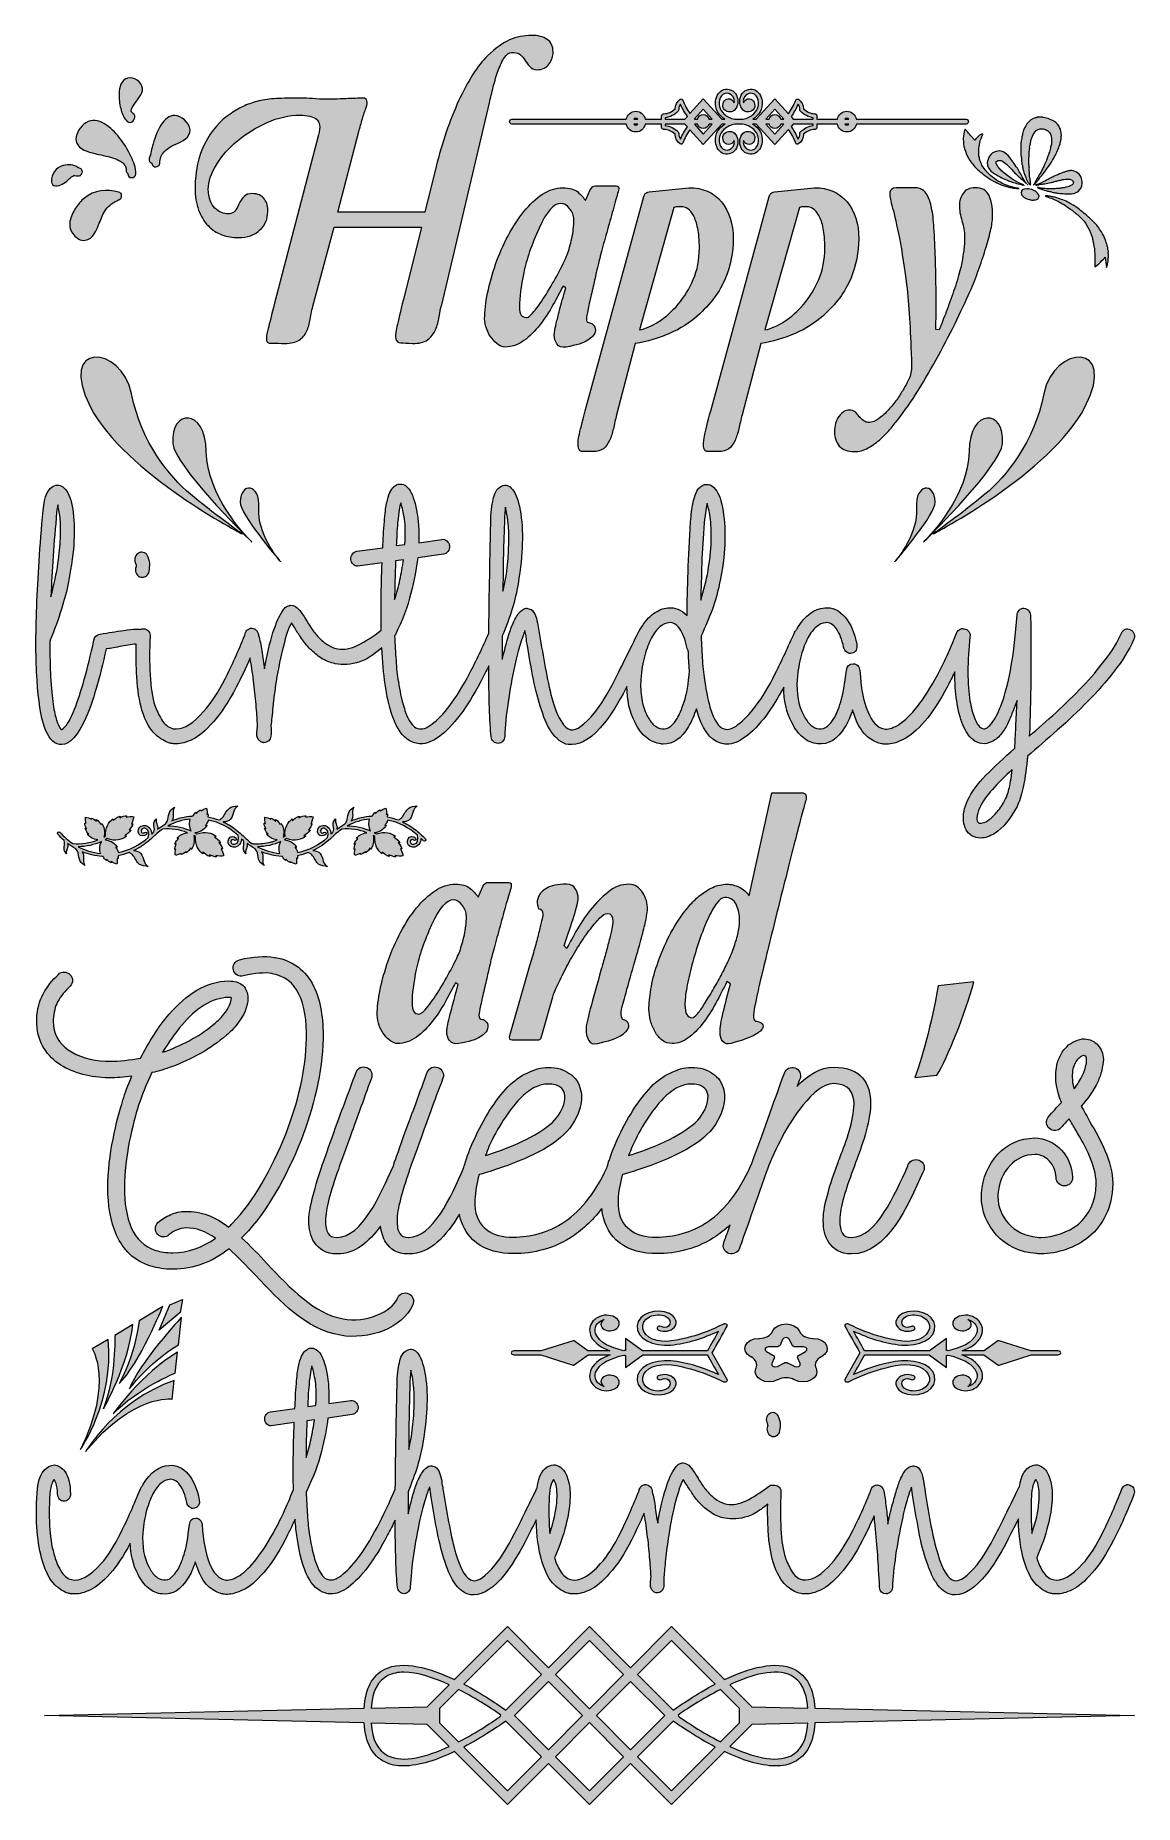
# Model space of a CAD drawing. Header units: inches. Extents: x 2 to 13, y -17.8 to -0.2.
import ezdxf

# ---------------------------------------------------------------- set-up
doc = ezdxf.new("R2010")
doc.units = ezdxf.units.IN
doc.header["$MEASUREMENT"] = 0
doc.layers.add('Layer 1', color=7, linetype='Continuous')

# ---------------------------------------------------------------- blocks, each defined once
blk = doc.blocks.new('block 2')
at = {"layer": 'Layer 1', "lineweight": 0}
for points, knots in [([(2.24, -15.595), (2.288, -15.64), (2.332, -15.668), (2.372, -15.679), (2.383, -15.682), (2.394, -15.683), (2.404, -15.685), (2.415, -15.686), (2.426, -15.686), (2.439, -15.686), (2.484, -15.686), (2.535, -15.672), (2.593, -15.644), (2.652, -15.616), (2.717, -15.563), (2.789, -15.483), (2.856, -15.408), (2.922, -15.307), (2.987, -15.183), (2.991, -15.295), (3.016, -15.397), (3.062, -15.487), (3.092, -15.548), (3.128, -15.595), (3.169, -15.629), (3.21, -15.662), (3.255, -15.682), (3.304, -15.686), (3.408, -15.698), (3.494, -15.644), (3.562, -15.525), (3.589, -15.486), (3.613, -15.433), (3.632, -15.368), (3.632, -15.368), (3.67, -15.473), (3.67, -15.473), (3.706, -15.55), (3.746, -15.603), (3.789, -15.632), (3.833, -15.661), (3.871, -15.679), (3.905, -15.686), (3.914, -15.689), (3.929, -15.69), (3.953, -15.69), (3.995, -15.69), (4.047, -15.675), (4.109, -15.646), (4.17, -15.617), (4.238, -15.559), (4.312, -15.473), (4.382, -15.391), (4.453, -15.283), (4.524, -15.148), (4.558, -15.083), (4.591, -15.015), (4.623, -14.944), (4.628, -15.01), (4.635, -15.071), (4.643, -15.127), (4.69, -15.455), (4.782, -15.639), (4.92, -15.676), (4.939, -15.683), (4.958, -15.686), (4.977, -15.686), (5.087, -15.686), (5.211, -15.595), (5.349, -15.413), (5.41, -15.332), (5.474, -15.228), (5.541, -15.1), (5.567, -15.052), (5.591, -15.003), (5.616, -14.953), (5.617, -15.255), (5.624, -15.478), (5.638, -15.62), (5.64, -15.639), (5.648, -15.654), (5.661, -15.665), (5.673, -15.677), (5.688, -15.683), (5.705, -15.683), (5.722, -15.681), (5.736, -15.674), (5.748, -15.662), (5.76, -15.65), (5.765, -15.635), (5.765, -15.616), (5.77, -15.521), (5.78, -15.415), (5.797, -15.298), (5.814, -15.181), (5.835, -15.065), (5.861, -14.948), (5.878, -14.871), (5.895, -14.806), (5.912, -14.752), (5.929, -14.699), (5.944, -14.656), (5.956, -14.623), (5.96, -14.639), (5.964, -14.656), (5.966, -14.672), (5.968, -14.688), (5.97, -14.706), (5.972, -14.724), (5.989, -14.832), (6.008, -14.938), (6.028, -15.043), (6.048, -15.148), (6.072, -15.244), (6.099, -15.333), (6.129, -15.431), (6.162, -15.509), (6.198, -15.567), (6.249, -15.642), (6.304, -15.684), (6.363, -15.693), (6.363, -15.693), (6.398, -15.693), (6.398, -15.693), (6.492, -15.693), (6.593, -15.626), (6.704, -15.49), (6.765, -15.411), (6.832, -15.303), (6.904, -15.167), (6.94, -15.099), (6.977, -15.027), (7.015, -14.95), (7.018, -15.11), (7.037, -15.247), (7.072, -15.361), (7.106, -15.473), (7.147, -15.551), (7.195, -15.595), (7.243, -15.64), (7.288, -15.668), (7.33, -15.679), (7.341, -15.682), (7.351, -15.683), (7.362, -15.685), (7.372, -15.686), (7.383, -15.686), (7.394, -15.686), (7.438, -15.686), (7.49, -15.672), (7.549, -15.644), (7.609, -15.616), (7.673, -15.562), (7.743, -15.48), (7.818, -15.398), (7.89, -15.289), (7.96, -15.151), (8.003, -15.067), (8.044, -14.977), (8.085, -14.883), (8.086, -14.887), (8.086, -14.89), (8.087, -14.894), (8.1, -14.97), (8.111, -15.046), (8.12, -15.123), (8.13, -15.2), (8.137, -15.274), (8.142, -15.343), (8.148, -15.413), (8.151, -15.469), (8.154, -15.511), (8.151, -15.532), (8.15, -15.553), (8.149, -15.573), (8.148, -15.592), (8.148, -15.608), (8.15, -15.62), (8.155, -15.634), (8.16, -15.644), (8.168, -15.651), (8.175, -15.658), (8.181, -15.664), (8.185, -15.669), (8.198, -15.674), (8.208, -15.676), (8.214, -15.676), (8.229, -15.676), (8.244, -15.67), (8.259, -15.658), (8.269, -15.647), (8.276, -15.632), (8.279, -15.613), (8.282, -15.594), (8.283, -15.562), (8.281, -15.515), (8.285, -15.471), (8.291, -15.412), (8.298, -15.34), (8.306, -15.268), (8.316, -15.188), (8.329, -15.102), (8.35, -14.974), (8.372, -14.863), (8.397, -14.768), (8.421, -14.674), (8.446, -14.601), (8.472, -14.549), (8.472, -14.549), (8.503, -14.598), (8.503, -14.598), (8.523, -14.629), (8.544, -14.661), (8.567, -14.696), (8.59, -14.731), (8.617, -14.765), (8.648, -14.796), (8.679, -14.828), (8.714, -14.856), (8.753, -14.882), (8.792, -14.907), (8.836, -14.925), (8.885, -14.934), (8.955, -14.948), (9.031, -14.942), (9.114, -14.917), (9.156, -14.903), (9.201, -14.878), (9.248, -14.843), (9.268, -14.828), (9.289, -14.812), (9.311, -14.795), (9.309, -14.885), (9.311, -14.973), (9.316, -15.058), (9.323, -15.183), (9.34, -15.288), (9.365, -15.371), (9.401, -15.481), (9.443, -15.557), (9.491, -15.599), (9.538, -15.641), (9.582, -15.668), (9.623, -15.679), (9.633, -15.682), (9.643, -15.683), (9.653, -15.685), (9.663, -15.686), (9.674, -15.686), (9.686, -15.686), (9.731, -15.686), (9.782, -15.672), (9.841, -15.644), (9.899, -15.616), (9.964, -15.562), (10.036, -15.48), (10.108, -15.398), (10.18, -15.289), (10.251, -15.153), (10.291, -15.077), (10.329, -14.996), (10.367, -14.911), (10.37, -14.941), (10.373, -14.972), (10.376, -15.002), (10.387, -15.111), (10.395, -15.211), (10.402, -15.302), (10.408, -15.392), (10.415, -15.499), (10.421, -15.62), (10.425, -15.664), (10.446, -15.686), (10.485, -15.686), (10.501, -15.684), (10.516, -15.677), (10.529, -15.665), (10.542, -15.654), (10.548, -15.639), (10.548, -15.62), (10.552, -15.527), (10.563, -15.421), (10.58, -15.303), (10.597, -15.186), (10.618, -15.068), (10.644, -14.952), (10.66, -14.875), (10.677, -14.809), (10.693, -14.756), (10.709, -14.702), (10.723, -14.659), (10.736, -14.626), (10.736, -14.626), (10.752, -14.724), (10.752, -14.724), (10.769, -14.832), (10.787, -14.938), (10.806, -15.043), (10.825, -15.148), (10.848, -15.244), (10.876, -15.333), (10.893, -15.382), (10.909, -15.426), (10.925, -15.464), (10.941, -15.503), (10.958, -15.537), (10.977, -15.567), (11.024, -15.642), (11.079, -15.684), (11.143, -15.693), (11.143, -15.693), (11.175, -15.693), (11.175, -15.693), (11.268, -15.693), (11.37, -15.626), (11.48, -15.49), (11.543, -15.411), (11.611, -15.303), (11.682, -15.167), (11.719, -15.096), (11.757, -15.02), (11.797, -14.94), (11.8, -15.104), (11.819, -15.245), (11.855, -15.361), (11.889, -15.473), (11.93, -15.551), (11.978, -15.595), (12.025, -15.64), (12.07, -15.668), (12.113, -15.679), (12.123, -15.682), (12.134, -15.683), (12.144, -15.685), (12.155, -15.686), (12.166, -15.686), (12.176, -15.686), (12.221, -15.686), (12.273, -15.672), (12.332, -15.644), (12.391, -15.616), (12.456, -15.562), (12.526, -15.48), (12.6, -15.398), (12.672, -15.289), (12.742, -15.151), (12.812, -15.014), (12.879, -14.863), (12.943, -14.7), (12.949, -14.681), (12.95, -14.663), (12.944, -14.646), (12.939, -14.628), (12.928, -14.616), (12.911, -14.609), (12.894, -14.6), (12.877, -14.598), (12.862, -14.605), (12.846, -14.612), (12.833, -14.625), (12.825, -14.644), (12.764, -14.798), (12.7, -14.941), (12.636, -15.074), (12.571, -15.207), (12.505, -15.311), (12.437, -15.385), (12.323, -15.511), (12.224, -15.564), (12.141, -15.543), (12.099, -15.531), (12.064, -15.503), (12.038, -15.459), (12.011, -15.415), (11.992, -15.37), (11.979, -15.326), (12.03, -15.209), (12.067, -15.103), (12.09, -15.008), (12.114, -14.912), (12.128, -14.828), (12.132, -14.756), (12.136, -14.684), (12.132, -14.623), (12.119, -14.574), (12.106, -14.525), (12.089, -14.486), (12.068, -14.458), (12.028, -14.41), (11.982, -14.394), (11.931, -14.413), (11.864, -14.439), (11.823, -14.509), (11.809, -14.623), (11.805, -14.627), (11.801, -14.632), (11.798, -14.637), (11.719, -14.802), (11.646, -14.952), (11.577, -15.086), (11.508, -15.221), (11.445, -15.324), (11.388, -15.396), (11.292, -15.51), (11.217, -15.563), (11.162, -15.553), (11.103, -15.542), (11.047, -15.453), (10.997, -15.288), (10.971, -15.204), (10.949, -15.111), (10.93, -15.009), (10.911, -14.908), (10.893, -14.805), (10.876, -14.7), (10.871, -14.663), (10.866, -14.622), (10.86, -14.579), (10.853, -14.536), (10.843, -14.498), (10.828, -14.465), (10.813, -14.44), (10.798, -14.425), (10.782, -14.42), (10.766, -14.415), (10.754, -14.414), (10.745, -14.417), (10.72, -14.419), (10.698, -14.432), (10.679, -14.457), (10.659, -14.481), (10.638, -14.52), (10.615, -14.574), (10.602, -14.614), (10.588, -14.658), (10.574, -14.707), (10.559, -14.756), (10.544, -14.811), (10.529, -14.871), (10.525, -14.89), (10.521, -14.91), (10.516, -14.931), (10.512, -14.952), (10.508, -14.973), (10.504, -14.994), (10.499, -14.942), (10.494, -14.887), (10.486, -14.828), (10.479, -14.768), (10.471, -14.714), (10.462, -14.665), (10.458, -14.646), (10.448, -14.63), (10.434, -14.618), (10.419, -14.605), (10.404, -14.601), (10.388, -14.605), (10.383, -14.605), (10.377, -14.607), (10.372, -14.609), (10.356, -14.616), (10.345, -14.629), (10.338, -14.647), (10.277, -14.801), (10.213, -14.944), (10.146, -15.074), (10.079, -15.205), (10.012, -15.307), (9.944, -15.382), (9.851, -15.492), (9.765, -15.546), (9.686, -15.546), (9.669, -15.546), (9.658, -15.545), (9.651, -15.543), (9.609, -15.531), (9.575, -15.503), (9.548, -15.457), (9.522, -15.412), (9.501, -15.368), (9.486, -15.326), (9.463, -15.251), (9.448, -15.156), (9.442, -15.039), (9.435, -14.923), (9.435, -14.802), (9.442, -14.679), (9.444, -14.66), (9.439, -14.644), (9.427, -14.63), (9.416, -14.616), (9.4, -14.608), (9.381, -14.605), (9.374, -14.604), (9.368, -14.605), (9.362, -14.607), (9.346, -14.604), (9.331, -14.608), (9.318, -14.619), (9.239, -14.68), (9.165, -14.727), (9.097, -14.761), (9.028, -14.795), (8.965, -14.806), (8.907, -14.794), (8.871, -14.787), (8.838, -14.774), (8.809, -14.754), (8.779, -14.734), (8.752, -14.712), (8.728, -14.686), (8.703, -14.66), (8.681, -14.632), (8.661, -14.602), (8.641, -14.572), (8.623, -14.544), (8.608, -14.518), (8.585, -14.481), (8.563, -14.45), (8.543, -14.425), (8.523, -14.401), (8.498, -14.387), (8.468, -14.385), (8.46, -14.385), (8.449, -14.388), (8.435, -14.394), (8.421, -14.4), (8.408, -14.412), (8.395, -14.43), (8.325, -14.528), (8.267, -14.713), (8.22, -14.983), (8.21, -14.93), (8.201, -14.872), (8.193, -14.81), (8.187, -14.759), (8.178, -14.714), (8.165, -14.673), (8.165, -14.664), (8.164, -14.655), (8.162, -14.646), (8.156, -14.628), (8.145, -14.616), (8.128, -14.609), (8.128, -14.609), (8.127, -14.608), (8.126, -14.608), (8.126, -14.608), (8.126, -14.607), (8.125, -14.607), (8.11, -14.599), (8.094, -14.598), (8.077, -14.605), (8.06, -14.612), (8.048, -14.624), (8.041, -14.64), (8.038, -14.647), (8.036, -14.654), (8.035, -14.661), (7.976, -14.808), (7.915, -14.946), (7.853, -15.074), (7.788, -15.207), (7.722, -15.311), (7.654, -15.385), (7.54, -15.511), (7.441, -15.564), (7.359, -15.543), (7.316, -15.531), (7.282, -15.503), (7.255, -15.459), (7.229, -15.415), (7.209, -15.37), (7.196, -15.326), (7.247, -15.209), (7.284, -15.103), (7.308, -15.008), (7.331, -14.912), (7.345, -14.828), (7.349, -14.756), (7.353, -14.684), (7.349, -14.623), (7.336, -14.574), (7.324, -14.525), (7.307, -14.486), (7.285, -14.458), (7.245, -14.41), (7.2, -14.394), (7.149, -14.413), (7.08, -14.44), (7.039, -14.512), (7.025, -14.631), (7.024, -14.633), (7.023, -14.635), (7.022, -14.637), (6.941, -14.802), (6.867, -14.952), (6.799, -15.086), (6.731, -15.221), (6.667, -15.324), (6.608, -15.396), (6.513, -15.51), (6.439, -15.563), (6.386, -15.553), (6.324, -15.542), (6.268, -15.453), (6.217, -15.288), (6.194, -15.204), (6.172, -15.111), (6.153, -15.009), (6.134, -14.908), (6.116, -14.805), (6.099, -14.7), (6.095, -14.674), (6.091, -14.649), (6.087, -14.625), (6.082, -14.6), (6.078, -14.575), (6.074, -14.549), (6.068, -14.519), (6.059, -14.491), (6.048, -14.465), (6.034, -14.44), (6.018, -14.425), (6.002, -14.42), (5.986, -14.415), (5.974, -14.413), (5.966, -14.413), (5.942, -14.418), (5.921, -14.432), (5.901, -14.457), (5.88, -14.481), (5.859, -14.52), (5.835, -14.574), (5.821, -14.611), (5.806, -14.654), (5.792, -14.703), (5.779, -14.752), (5.764, -14.807), (5.75, -14.868), (5.75, -14.868), (5.743, -14.892), (5.743, -14.892), (5.743, -14.892), (5.743, -14.672), (5.743, -14.672), (5.817, -14.497), (5.867, -14.335), (5.891, -14.186), (5.915, -14.036), (5.929, -13.91), (5.931, -13.808), (5.935, -13.689), (5.928, -13.583), (5.91, -13.491), (5.892, -13.399), (5.868, -13.334), (5.839, -13.297), (5.809, -13.26), (5.775, -13.249), (5.737, -13.266), (5.711, -13.277), (5.693, -13.295), (5.681, -13.32), (5.669, -13.344), (5.662, -13.368), (5.657, -13.392), (5.651, -13.417), (5.646, -13.449), (5.641, -13.486), (5.637, -13.523), (5.635, -13.565), (5.635, -13.612), (5.625, -14.012), (5.619, -14.356), (5.617, -14.645), (5.56, -14.776), (5.5, -14.903), (5.436, -15.025), (5.372, -15.149), (5.31, -15.249), (5.25, -15.326), (5.189, -15.405), (5.133, -15.464), (5.082, -15.503), (5.031, -15.541), (4.987, -15.555), (4.951, -15.543), (4.938, -15.541), (4.924, -15.532), (4.908, -15.518), (4.892, -15.504), (4.875, -15.481), (4.859, -15.448), (4.843, -15.416), (4.827, -15.372), (4.811, -15.317), (4.795, -15.262), (4.78, -15.191), (4.767, -15.102), (4.757, -15.042), (4.749, -14.975), (4.745, -14.903), (4.741, -14.83), (4.736, -14.754), (4.732, -14.672), (4.732, -14.67), (4.733, -14.668), (4.735, -14.668), (4.804, -14.528), (4.854, -14.397), (4.885, -14.273), (4.916, -14.149), (4.937, -14.039), (4.948, -13.941), (4.948, -13.941), (5.19, -13.906), (5.19, -13.906), (5.207, -13.903), (5.221, -13.895), (5.233, -13.88), (5.244, -13.864), (5.249, -13.848), (5.247, -13.829), (5.245, -13.81), (5.237, -13.794), (5.223, -13.782), (5.209, -13.769), (5.194, -13.764), (5.177, -13.766), (5.177, -13.766), (4.958, -13.797), (4.958, -13.797), (4.962, -13.685), (4.955, -13.584), (4.938, -13.493), (4.921, -13.402), (4.897, -13.336), (4.867, -13.294), (4.844, -13.266), (4.821, -13.251), (4.801, -13.248), (4.781, -13.246), (4.766, -13.247), (4.757, -13.252), (4.747, -13.256), (4.736, -13.264), (4.723, -13.274), (4.711, -13.285), (4.699, -13.302), (4.688, -13.327), (4.676, -13.351), (4.666, -13.385), (4.657, -13.428), (4.647, -13.471), (4.641, -13.528), (4.637, -13.598), (4.632, -13.64), (4.629, -13.682), (4.627, -13.724), (4.625, -13.766), (4.623, -13.807), (4.621, -13.846), (4.621, -13.846), (4.379, -13.878), (4.379, -13.878), (4.362, -13.88), (4.348, -13.889), (4.336, -13.904), (4.324, -13.919), (4.32, -13.936), (4.322, -13.955), (4.324, -13.973), (4.331, -13.989), (4.342, -14), (4.354, -14.012), (4.368, -14.018), (4.385, -14.018), (4.385, -14.018), (4.614, -13.986), (4.614, -13.986), (4.605, -14.235), (4.602, -14.456), (4.607, -14.648), (4.54, -14.818), (4.473, -14.962), (4.408, -15.079), (4.342, -15.197), (4.279, -15.292), (4.22, -15.363), (4.161, -15.434), (4.105, -15.484), (4.055, -15.513), (4.004, -15.542), (3.961, -15.553), (3.927, -15.546), (3.866, -15.535), (3.815, -15.481), (3.775, -15.384), (3.734, -15.287), (3.71, -15.158), (3.702, -14.997), (3.699, -14.979), (3.693, -14.963), (3.681, -14.952), (3.669, -14.94), (3.655, -14.934), (3.638, -14.934), (3.6, -14.934), (3.579, -14.955), (3.574, -14.997), (3.562, -15.123), (3.544, -15.222), (3.522, -15.293), (3.5, -15.364), (3.478, -15.416), (3.457, -15.448), (3.442, -15.474), (3.422, -15.498), (3.398, -15.52), (3.374, -15.542), (3.346, -15.551), (3.317, -15.546), (3.291, -15.544), (3.266, -15.532), (3.241, -15.51), (3.215, -15.488), (3.193, -15.458), (3.174, -15.42), (3.123, -15.325), (3.103, -15.212), (3.113, -15.081), (3.12, -14.997), (3.132, -14.923), (3.15, -14.857), (3.168, -14.792), (3.189, -14.737), (3.213, -14.691), (3.238, -14.646), (3.264, -14.611), (3.293, -14.588), (3.322, -14.565), (3.35, -14.552), (3.377, -14.549), (3.415, -14.545), (3.45, -14.563), (3.481, -14.605), (3.511, -14.647), (3.534, -14.706), (3.549, -14.78), (3.553, -14.799), (3.563, -14.814), (3.578, -14.826), (3.592, -14.837), (3.608, -14.841), (3.625, -14.836), (3.663, -14.825), (3.679, -14.797), (3.673, -14.752), (3.652, -14.643), (3.615, -14.558), (3.562, -14.497), (3.507, -14.432), (3.443, -14.403), (3.371, -14.41), (3.273, -14.417), (3.189, -14.479), (3.116, -14.598), (3.113, -14.604), (3.11, -14.609), (3.107, -14.614), (3.099, -14.622), (3.092, -14.631), (3.088, -14.644), (3.026, -14.798), (2.963, -14.941), (2.897, -15.074), (2.831, -15.207), (2.766, -15.311), (2.7, -15.385), (2.585, -15.511), (2.487, -15.564), (2.404, -15.543), (2.36, -15.531), (2.324, -15.502), (2.298, -15.455), (2.271, -15.409), (2.252, -15.362), (2.239, -15.316), (2.19, -15.162), (2.174, -14.954), (2.191, -14.693), (2.195, -14.646), (2.202, -14.612), (2.212, -14.59), (2.221, -14.568), (2.228, -14.554), (2.232, -14.549), (2.237, -14.554), (2.243, -14.568), (2.252, -14.591), (2.26, -14.615), (2.265, -14.65), (2.267, -14.696), (2.267, -14.715), (2.274, -14.731), (2.287, -14.745), (2.299, -14.759), (2.314, -14.766), (2.331, -14.766), (2.348, -14.766), (2.363, -14.759), (2.376, -14.745), (2.388, -14.731), (2.395, -14.715), (2.395, -14.696), (2.393, -14.591), (2.374, -14.517), (2.341, -14.474), (2.307, -14.431), (2.272, -14.408), (2.236, -14.406), (2.2, -14.406), (2.164, -14.426), (2.128, -14.467), (2.091, -14.508), (2.07, -14.58), (2.064, -14.682), (2.047, -14.965), (2.065, -15.191), (2.118, -15.361), (2.152, -15.473), (2.193, -15.551), (2.24, -15.595)], [0, 0, 0, 0, 1, 1, 1, 2, 2, 2, 3, 3, 3, 4, 4, 4, 5, 5, 5, 6, 6, 6, 7, 7, 7, 8, 8, 8, 9, 9, 9, 10, 10, 10, 11, 11, 11, 12, 12, 12, 13, 13, 13, 14, 14, 14, 15, 15, 15, 16, 16, 16, 17, 17, 17, 18, 18, 18, 19, 19, 19, 20, 20, 20, 21, 21, 21, 22, 22, 22, 23, 23, 23, 24, 24, 24, 25, 25, 25, 26, 26, 26, 27, 27, 27, 28, 28, 28, 29, 29, 29, 30, 30, 30, 31, 31, 31, 32, 32, 32, 33, 33, 33, 34, 34, 34, 35, 35, 35, 36, 36, 36, 37, 37, 37, 38, 38, 38, 39, 39, 39, 40, 40, 40, 41, 41, 41, 42, 42, 42, 43, 43, 43, 44, 44, 44, 45, 45, 45, 46, 46, 46, 47, 47, 47, 48, 48, 48, 49, 49, 49, 50, 50, 50, 51, 51, 51, 52, 52, 52, 53, 53, 53, 54, 54, 54, 55, 55, 55, 56, 56, 56, 57, 57, 57, 58, 58, 58, 59, 59, 59, 60, 60, 60, 61, 61, 61, 62, 62, 62, 63, 63, 63, 64, 64, 64, 65, 65, 65, 66, 66, 66, 67, 67, 67, 68, 68, 68, 69, 69, 69, 70, 70, 70, 71, 71, 71, 72, 72, 72, 73, 73, 73, 74, 74, 74, 75, 75, 75, 76, 76, 76, 77, 77, 77, 78, 78, 78, 79, 79, 79, 80, 80, 80, 81, 81, 81, 82, 82, 82, 83, 83, 83, 84, 84, 84, 85, 85, 85, 86, 86, 86, 87, 87, 87, 88, 88, 88, 89, 89, 89, 90, 90, 90, 91, 91, 91, 92, 92, 92, 93, 93, 93, 94, 94, 94, 95, 95, 95, 96, 96, 96, 97, 97, 97, 98, 98, 98, 99, 99, 99, 100, 100, 100, 101, 101, 101, 102, 102, 102, 103, 103, 103, 104, 104, 104, 105, 105, 105, 106, 106, 106, 107, 107, 107, 108, 108, 108, 109, 109, 109, 110, 110, 110, 111, 111, 111, 112, 112, 112, 113, 113, 113, 114, 114, 114, 115, 115, 115, 116, 116, 116, 117, 117, 117, 118, 118, 118, 119, 119, 119, 120, 120, 120, 121, 121, 121, 122, 122, 122, 123, 123, 123, 124, 124, 124, 125, 125, 125, 126, 126, 126, 127, 127, 127, 128, 128, 128, 129, 129, 129, 130, 130, 130, 131, 131, 131, 132, 132, 132, 133, 133, 133, 134, 134, 134, 135, 135, 135, 136, 136, 136, 137, 137, 137, 138, 138, 138, 139, 139, 139, 140, 140, 140, 141, 141, 141, 142, 142, 142, 143, 143, 143, 144, 144, 144, 145, 145, 145, 146, 146, 146, 147, 147, 147, 148, 148, 148, 149, 149, 149, 150, 150, 150, 151, 151, 151, 152, 152, 152, 153, 153, 153, 154, 154, 154, 155, 155, 155, 156, 156, 156, 157, 157, 157, 158, 158, 158, 159, 159, 159, 160, 160, 160, 161, 161, 161, 162, 162, 162, 163, 163, 163, 164, 164, 164, 165, 165, 165, 166, 166, 166, 167, 167, 167, 168, 168, 168, 169, 169, 169, 170, 170, 170, 171, 171, 171, 172, 172, 172, 173, 173, 173, 174, 174, 174, 175, 175, 175, 176, 176, 176, 177, 177, 177, 178, 178, 178, 179, 179, 179, 180, 180, 180, 181, 181, 181, 182, 182, 182, 183, 183, 183, 184, 184, 184, 185, 185, 185, 186, 186, 186, 187, 187, 187, 188, 188, 188, 189, 189, 189, 190, 190, 190, 191, 191, 191, 192, 192, 192, 193, 193, 193, 194, 194, 194, 195, 195, 195, 196, 196, 196, 197, 197, 197, 198, 198, 198, 199, 199, 199, 200, 200, 200, 201, 201, 201, 202, 202, 202, 203, 203, 203, 204, 204, 204, 205, 205, 205, 206, 206, 206, 207, 207, 207, 208, 208, 208, 209, 209, 209, 210, 210, 210, 211, 211, 211, 212, 212, 212, 213, 213, 213, 214, 214, 214, 215, 215, 215, 216, 216, 216, 217, 217, 217, 218, 218, 218, 219, 219, 219, 220, 220, 220, 221, 221, 221, 222, 222, 222, 223, 223, 223, 224, 224, 224, 225, 225, 225, 226, 226, 226, 227, 227, 227, 228, 228, 228, 229, 229, 229, 230, 230, 230, 231, 231, 231, 232, 232, 232, 233, 233, 233, 234, 234, 234, 235, 235, 235, 236, 236, 236, 237, 237, 237, 238, 238, 238, 239, 239, 239, 240, 240, 240, 241, 241, 241, 242, 242, 242, 243, 243, 243, 244, 244, 244, 245, 245, 245, 246, 246, 246, 247, 247, 247, 248, 248, 248, 249, 249, 249, 250, 250, 250, 251, 251, 251, 252, 252, 252, 253, 253, 253, 254, 254, 254, 255, 255, 255, 256, 256, 256, 257, 257, 257, 258, 258, 258, 259, 259, 259, 260, 260, 260, 261, 261, 261, 262, 262, 262, 263, 263, 263, 264, 264, 264, 265, 265, 265, 266, 266, 266, 267, 267, 267, 268, 268, 268, 269, 269, 269, 270, 270, 270, 271, 271, 271, 272, 272, 272, 273, 273, 273, 274, 274, 274, 275, 275, 275, 276, 276, 276, 277, 277, 277, 278, 278, 278, 279, 279, 279, 280, 280, 280, 281, 281, 281, 282, 282, 282, 283, 283, 283, 284, 284, 284, 285, 285, 285, 286, 286, 286, 287, 287, 287, 288, 288, 288, 289, 289, 289, 290, 290, 290, 291, 291, 291, 292, 292, 292, 293, 293, 293, 294, 294, 294, 295, 295, 295, 296, 296, 296, 297, 297, 297, 298, 298, 298, 299, 299, 299, 300, 300, 300, 301, 301, 301, 302, 302, 302, 303, 303, 303, 304, 304, 304, 305, 305, 305, 306, 306, 306, 307, 307, 307, 308, 308, 308, 309, 309, 309, 310, 310, 310, 311, 311, 311, 311]), ([(4.753, -13.72), (4.754, -13.685), (4.756, -13.648), (4.761, -13.608), (4.765, -13.559), (4.77, -13.52), (4.775, -13.491), (4.78, -13.462), (4.784, -13.439), (4.789, -13.423), (4.8, -13.451), (4.81, -13.495), (4.821, -13.554), (4.832, -13.614), (4.835, -13.689), (4.831, -13.78), (4.831, -13.787), (4.83, -13.793), (4.829, -13.799), (4.828, -13.805), (4.827, -13.81), (4.827, -13.815), (4.827, -13.815), (4.748, -13.825), (4.748, -13.825), (4.75, -13.79), (4.752, -13.755), (4.753, -13.72)], [0, 0, 0, 0, 1, 1, 1, 2, 2, 2, 3, 3, 3, 4, 4, 4, 5, 5, 5, 6, 6, 6, 7, 7, 7, 8, 8, 8, 9, 9, 9, 9]), ([(5.753, -13.948), (5.755, -13.843), (5.758, -13.732), (5.762, -13.615), (5.762, -13.583), (5.763, -13.554), (5.765, -13.53), (5.768, -13.505), (5.77, -13.484), (5.772, -13.465), (5.772, -13.465), (5.781, -13.511), (5.781, -13.511), (5.788, -13.538), (5.794, -13.576), (5.799, -13.624), (5.804, -13.672), (5.806, -13.73), (5.804, -13.797), (5.804, -13.856), (5.8, -13.924), (5.792, -14.002), (5.785, -14.08), (5.771, -14.163), (5.75, -14.252), (5.75, -14.154), (5.751, -14.053), (5.753, -13.948)], [0, 0, 0, 0, 1, 1, 1, 2, 2, 2, 3, 3, 3, 4, 4, 4, 5, 5, 5, 6, 6, 6, 7, 7, 7, 8, 8, 8, 9, 9, 9, 9]), ([(4.741, -13.969), (4.741, -13.969), (4.815, -13.958), (4.815, -13.958), (4.806, -14.021), (4.795, -14.084), (4.782, -14.147), (4.768, -14.21), (4.752, -14.272), (4.732, -14.333), (4.732, -14.221), (4.735, -14.099), (4.741, -13.969)], [0, 0, 0, 0, 1, 1, 1, 2, 2, 2, 3, 3, 3, 4, 4, 4, 4]), ([(7.146, -14.693), (7.15, -14.646), (7.157, -14.612), (7.166, -14.59), (7.176, -14.568), (7.183, -14.554), (7.187, -14.549), (7.189, -14.552), (7.192, -14.556), (7.195, -14.562), (7.198, -14.568), (7.202, -14.576), (7.206, -14.588), (7.221, -14.632), (7.225, -14.696), (7.219, -14.78), (7.212, -14.864), (7.189, -14.966), (7.149, -15.085), (7.144, -15.026), (7.142, -14.965), (7.141, -14.899), (7.14, -14.834), (7.141, -14.765), (7.146, -14.693)], [0, 0, 0, 0, 1, 1, 1, 2, 2, 2, 3, 3, 3, 4, 4, 4, 5, 5, 5, 6, 6, 6, 7, 7, 7, 8, 8, 8, 8]), ([(11.928, -14.693), (11.932, -14.646), (11.939, -14.612), (11.949, -14.59), (11.958, -14.568), (11.965, -14.554), (11.97, -14.549), (11.972, -14.552), (11.974, -14.556), (11.978, -14.562), (11.981, -14.568), (11.984, -14.576), (11.989, -14.588), (12.003, -14.632), (12.008, -14.696), (12.001, -14.78), (11.995, -14.864), (11.972, -14.966), (11.931, -15.085), (11.927, -15.026), (11.925, -14.965), (11.923, -14.899), (11.922, -14.834), (11.924, -14.765), (11.928, -14.693)], [0, 0, 0, 0, 1, 1, 1, 2, 2, 2, 3, 3, 3, 4, 4, 4, 5, 5, 5, 6, 6, 6, 7, 7, 7, 8, 8, 8, 8])]:
    blk.add_open_spline(points, degree=3, knots=knots, dxfattribs=at)
blk = doc.blocks.new('block 3')
at = {"layer": 'Layer 1', "lineweight": 0}
for points, knots in [([(4.229, -12.523), (4.475, -12.785), (4.732, -13.061), (5.072, -13.12), (5.208, -13.143), (5.368, -13.128), (5.505, -13.073), (5.63, -13.019), (5.735, -12.937), (5.79, -12.816), (5.809, -12.773), (5.79, -12.726), (5.751, -12.707), (5.708, -12.687), (5.657, -12.707), (5.641, -12.749), (5.606, -12.824), (5.532, -12.882), (5.442, -12.917), (5.333, -12.964), (5.208, -12.976), (5.099, -12.956), (4.814, -12.909), (4.576, -12.652), (4.346, -12.41), (4.264, -12.32), (4.178, -12.231), (4.093, -12.153), (4.1, -12.145), (4.108, -12.137), (4.116, -12.129), (4.35, -11.887), (4.537, -11.544), (4.682, -11.185), (4.803, -10.877), (4.896, -10.502), (4.9, -10.179), (4.904, -9.98), (4.877, -9.8), (4.807, -9.656), (4.729, -9.504), (4.608, -9.402), (4.424, -9.371), (4.424, -9.371), (4.42, -9.371), (4.42, -9.371), (4.323, -9.356), (4.206, -9.359), (4.073, -9.395), (4.026, -9.406), (3.999, -9.453), (4.011, -9.496), (4.022, -9.539), (4.069, -9.566), (4.112, -9.555), (4.225, -9.527), (4.319, -9.519), (4.397, -9.531), (4.397, -9.531), (4.397, -9.535), (4.397, -9.535), (4.522, -9.555), (4.608, -9.625), (4.658, -9.73), (4.717, -9.847), (4.74, -10.003), (4.736, -10.175), (4.732, -10.479), (4.647, -10.83), (4.53, -11.123), (4.393, -11.466), (4.214, -11.79), (3.999, -12.012), (3.987, -12.024), (3.976, -12.036), (3.964, -12.047), (3.831, -11.946), (3.691, -11.883), (3.535, -11.891), (3.484, -11.891), (3.433, -11.903), (3.391, -11.922), (3.34, -11.942), (3.301, -11.969), (3.262, -12), (3.231, -12.032), (3.227, -12.086), (3.258, -12.117), (3.289, -12.153), (3.34, -12.153), (3.375, -12.121), (3.398, -12.102), (3.422, -12.086), (3.453, -12.075), (3.48, -12.063), (3.508, -12.055), (3.539, -12.055), (3.64, -12.051), (3.738, -12.09), (3.835, -12.156), (3.706, -12.246), (3.562, -12.301), (3.41, -12.301), (3.344, -12.301), (3.289, -12.293), (3.242, -12.277), (3.125, -12.238), (3.047, -12.16), (3, -12.059), (2.95, -11.946), (2.93, -11.805), (2.93, -11.657), (2.93, -11.353), (3.012, -11.021), (3.071, -10.838), (3.098, -10.748), (3.145, -10.635), (3.203, -10.514), (3.27, -10.499), (3.336, -10.479), (3.398, -10.456), (3.597, -10.382), (3.785, -10.28), (3.941, -10.144), (3.968, -10.124), (4.019, -10.077), (4.061, -10.015), (4.112, -9.949), (4.155, -9.863), (4.155, -9.773), (4.155, -9.722), (4.139, -9.683), (4.104, -9.648), (4.1, -9.648), (4.1, -9.644), (4.097, -9.644), (4.065, -9.617), (4.022, -9.605), (3.964, -9.605), (3.738, -9.605), (3.543, -9.742), (3.375, -9.933), (3.266, -10.062), (3.168, -10.218), (3.09, -10.37), (2.985, -10.389), (2.879, -10.401), (2.778, -10.401), (2.766, -10.401), (2.759, -10.401), (2.743, -10.401), (2.603, -10.393), (2.47, -10.358), (2.372, -10.288), (2.283, -10.225), (2.224, -10.132), (2.224, -10.003), (2.224, -10.003), (2.224, -9.988), (2.224, -9.988), (2.228, -9.917), (2.244, -9.859), (2.267, -9.812), (2.267, -9.812), (2.271, -9.808), (2.271, -9.808), (2.298, -9.753), (2.341, -9.707), (2.392, -9.656), (2.423, -9.625), (2.423, -9.574), (2.392, -9.543), (2.357, -9.508), (2.306, -9.508), (2.275, -9.539), (2.212, -9.601), (2.162, -9.66), (2.127, -9.73), (2.127, -9.73), (2.123, -9.734), (2.123, -9.734), (2.088, -9.804), (2.064, -9.882), (2.06, -9.98), (2.06, -9.98), (2.06, -9.984), (2.06, -9.984), (2.06, -9.984), (2.06, -9.999), (2.06, -9.999), (2.06, -9.999), (2.06, -10.003), (2.06, -10.003), (2.06, -10.19), (2.146, -10.331), (2.275, -10.424), (2.4, -10.51), (2.567, -10.557), (2.739, -10.565), (2.751, -10.565), (2.762, -10.565), (2.778, -10.565), (2.852, -10.565), (2.926, -10.561), (3.004, -10.549), (2.965, -10.639), (2.934, -10.721), (2.915, -10.787), (2.852, -10.982), (2.766, -11.333), (2.766, -11.657), (2.766, -11.825), (2.79, -11.989), (2.852, -12.125), (2.918, -12.27), (3.024, -12.383), (3.192, -12.433), (3.258, -12.453), (3.328, -12.465), (3.41, -12.465), (3.617, -12.465), (3.804, -12.391), (3.968, -12.262), (4.054, -12.34), (4.139, -12.43), (4.229, -12.523)], [0, 0, 0, 0, 1, 1, 1, 2, 2, 2, 3, 3, 3, 4, 4, 4, 5, 5, 5, 6, 6, 6, 7, 7, 7, 8, 8, 8, 9, 9, 9, 10, 10, 10, 11, 11, 11, 12, 12, 12, 13, 13, 13, 14, 14, 14, 15, 15, 15, 16, 16, 16, 17, 17, 17, 18, 18, 18, 19, 19, 19, 20, 20, 20, 21, 21, 21, 22, 22, 22, 23, 23, 23, 24, 24, 24, 25, 25, 25, 26, 26, 26, 27, 27, 27, 28, 28, 28, 29, 29, 29, 30, 30, 30, 31, 31, 31, 32, 32, 32, 33, 33, 33, 34, 34, 34, 35, 35, 35, 36, 36, 36, 37, 37, 37, 38, 38, 38, 39, 39, 39, 40, 40, 40, 41, 41, 41, 42, 42, 42, 43, 43, 43, 44, 44, 44, 45, 45, 45, 46, 46, 46, 47, 47, 47, 48, 48, 48, 49, 49, 49, 50, 50, 50, 51, 51, 51, 52, 52, 52, 53, 53, 53, 54, 54, 54, 55, 55, 55, 56, 56, 56, 57, 57, 57, 58, 58, 58, 59, 59, 59, 60, 60, 60, 61, 61, 61, 62, 62, 62, 63, 63, 63, 64, 64, 64, 65, 65, 65, 66, 66, 66, 67, 67, 67, 68, 68, 68, 69, 69, 69, 70, 70, 70, 71, 71, 71, 72, 72, 72, 73, 73, 73, 74, 74, 74, 75, 75, 75, 75]), ([(3.5, -10.042), (3.636, -9.882), (3.796, -9.769), (3.964, -9.769), (3.98, -9.769), (3.987, -9.769), (3.991, -9.773), (3.991, -9.82), (3.964, -9.874), (3.929, -9.917), (3.894, -9.964), (3.855, -10.003), (3.831, -10.023), (3.695, -10.14), (3.523, -10.233), (3.344, -10.3), (3.332, -10.304), (3.32, -10.307), (3.309, -10.311), (3.367, -10.218), (3.43, -10.124), (3.5, -10.042)], [0, 0, 0, 0, 1, 1, 1, 2, 2, 2, 3, 3, 3, 4, 4, 4, 5, 5, 5, 6, 6, 6, 7, 7, 7, 7])]:
    blk.add_open_spline(points, degree=3, knots=knots, dxfattribs=at)
blk = doc.blocks.new('block 4')
at = {"layer": 'Layer 1', "lineweight": 0}
for points, knots in [([(10.139, -12.313), (10.139, -12.313), (10.143, -12.313), (10.143, -12.313), (10.494, -12.313), (10.705, -11.833), (10.849, -11.505), (10.849, -11.505), (10.857, -11.493), (10.857, -11.493), (10.876, -11.45), (10.857, -11.404), (10.814, -11.384), (10.771, -11.365), (10.724, -11.384), (10.705, -11.427), (10.705, -11.427), (10.701, -11.439), (10.701, -11.439), (10.572, -11.727), (10.385, -12.149), (10.143, -12.149), (10.143, -12.149), (10.139, -12.149), (10.139, -12.149), (10.096, -12.149), (10.069, -12.133), (10.053, -12.11), (10.034, -12.078), (10.026, -12.032), (10.026, -11.985), (10.026, -11.985), (10.026, -11.977), (10.026, -11.977), (10.026, -11.911), (10.042, -11.833), (10.065, -11.751), (10.088, -11.665), (10.124, -11.571), (10.155, -11.482), (10.163, -11.462), (10.17, -11.435), (10.182, -11.407), (10.241, -11.251), (10.33, -11.017), (10.33, -10.826), (10.33, -10.619), (10.245, -10.46), (9.964, -10.46), (9.835, -10.46), (9.714, -10.534), (9.601, -10.651), (9.613, -10.623), (9.62, -10.6), (9.632, -10.573), (9.648, -10.53), (9.624, -10.483), (9.581, -10.467), (9.538, -10.452), (9.492, -10.475), (9.476, -10.518), (9.367, -10.822), (9.254, -11.138), (9.156, -11.407), (9.156, -11.411), (9.152, -11.415), (9.152, -11.419), (9.152, -11.42), (9.152, -11.42), (9.152, -11.421), (9.152, -11.421), (9.151, -11.422), (9.151, -11.422), (9.15, -11.424), (9.148, -11.425), (9.148, -11.427), (9.148, -11.427), (9.148, -11.427), (9.148, -11.427), (9.02, -11.723), (8.856, -11.907), (8.688, -12.012), (8.52, -12.117), (8.341, -12.149), (8.177, -12.145), (8.177, -12.145), (8.169, -12.145), (8.169, -12.145), (8.068, -12.141), (7.978, -12.11), (7.92, -12.051), (7.857, -11.997), (7.822, -11.907), (7.826, -11.782), (7.826, -11.782), (7.826, -11.774), (7.826, -11.774), (7.83, -11.696), (7.845, -11.614), (7.869, -11.525), (7.962, -11.501), (8.138, -11.446), (8.317, -11.368), (8.446, -11.314), (8.575, -11.244), (8.676, -11.158), (8.766, -11.084), (8.832, -10.982), (8.864, -10.881), (8.883, -10.815), (8.891, -10.744), (8.875, -10.686), (8.86, -10.619), (8.825, -10.561), (8.762, -10.522), (8.711, -10.483), (8.641, -10.463), (8.551, -10.463), (8.481, -10.463), (8.411, -10.483), (8.345, -10.518), (8.278, -10.549), (8.212, -10.596), (8.154, -10.655), (8.029, -10.787), (7.908, -10.978), (7.818, -11.181), (7.779, -11.263), (7.748, -11.349), (7.724, -11.431), (7.724, -11.435), (7.721, -11.435), (7.721, -11.439), (7.719, -11.443), (7.718, -11.448), (7.717, -11.452), (7.59, -11.734), (7.431, -11.91), (7.268, -12.012), (7.1, -12.117), (6.921, -12.149), (6.757, -12.145), (6.757, -12.145), (6.749, -12.145), (6.749, -12.145), (6.648, -12.141), (6.558, -12.11), (6.5, -12.051), (6.437, -11.997), (6.402, -11.907), (6.406, -11.782), (6.406, -11.782), (6.406, -11.774), (6.406, -11.774), (6.41, -11.696), (6.425, -11.614), (6.449, -11.525), (6.542, -11.501), (6.718, -11.446), (6.897, -11.368), (7.026, -11.314), (7.155, -11.244), (7.256, -11.158), (7.346, -11.084), (7.412, -10.982), (7.444, -10.881), (7.463, -10.815), (7.471, -10.744), (7.455, -10.686), (7.44, -10.619), (7.405, -10.561), (7.342, -10.522), (7.291, -10.483), (7.221, -10.463), (7.132, -10.463), (7.061, -10.463), (6.991, -10.483), (6.925, -10.518), (6.858, -10.549), (6.792, -10.596), (6.734, -10.655), (6.609, -10.787), (6.488, -10.978), (6.398, -11.181), (6.359, -11.263), (6.328, -11.349), (6.305, -11.431), (6.305, -11.435), (6.301, -11.435), (6.301, -11.439), (6.298, -11.447), (6.296, -11.454), (6.294, -11.462), (6.17, -11.75), (5.986, -12.149), (5.751, -12.149), (5.751, -12.149), (5.747, -12.149), (5.747, -12.149), (5.704, -12.149), (5.676, -12.133), (5.661, -12.11), (5.641, -12.078), (5.634, -12.032), (5.634, -11.985), (5.634, -11.985), (5.634, -11.977), (5.634, -11.977), (5.634, -11.926), (5.645, -11.856), (5.669, -11.77), (5.688, -11.692), (5.719, -11.595), (5.754, -11.493), (5.754, -11.489), (5.758, -11.482), (5.758, -11.478), (5.758, -11.478), (5.758, -11.474), (5.758, -11.474), (5.782, -11.415), (5.821, -11.302), (5.872, -11.162), (5.926, -11.01), (6.004, -10.795), (6.09, -10.569), (6.106, -10.526), (6.082, -10.479), (6.039, -10.463), (5.996, -10.448), (5.95, -10.467), (5.934, -10.51), (5.86, -10.709), (5.786, -10.92), (5.715, -11.103), (5.665, -11.251), (5.622, -11.368), (5.602, -11.423), (5.602, -11.427), (5.602, -11.431), (5.598, -11.435), (5.598, -11.435), (5.598, -11.439), (5.598, -11.439), (5.47, -11.727), (5.282, -12.149), (5.041, -12.149), (4.994, -12.149), (4.966, -12.133), (4.951, -12.11), (4.931, -12.078), (4.924, -12.032), (4.924, -11.985), (4.924, -11.985), (4.924, -11.977), (4.924, -11.977), (4.924, -11.926), (4.939, -11.856), (4.959, -11.77), (4.982, -11.684), (5.013, -11.583), (5.052, -11.474), (5.072, -11.415), (5.115, -11.302), (5.165, -11.162), (5.22, -11.01), (5.298, -10.795), (5.38, -10.569), (5.396, -10.526), (5.376, -10.479), (5.333, -10.463), (5.29, -10.448), (5.243, -10.467), (5.228, -10.51), (5.154, -10.709), (5.076, -10.92), (5.009, -11.103), (4.955, -11.251), (4.916, -11.368), (4.896, -11.423), (4.857, -11.532), (4.826, -11.638), (4.803, -11.731), (4.775, -11.829), (4.76, -11.911), (4.76, -11.973), (4.76, -11.973), (4.76, -11.985), (4.76, -11.985), (4.76, -12.063), (4.775, -12.137), (4.814, -12.199), (4.861, -12.266), (4.931, -12.313), (5.037, -12.313), (5.037, -12.313), (5.041, -12.313), (5.041, -12.313), (5.216, -12.313), (5.357, -12.195), (5.47, -12.036), (5.478, -12.094), (5.493, -12.153), (5.524, -12.199), (5.567, -12.266), (5.637, -12.313), (5.743, -12.313), (5.743, -12.313), (5.747, -12.313), (5.747, -12.313), (5.747, -12.313), (5.751, -12.313), (5.751, -12.313), (5.963, -12.313), (6.126, -12.133), (6.253, -11.918), (6.273, -12.025), (6.32, -12.108), (6.386, -12.172), (6.476, -12.258), (6.601, -12.301), (6.741, -12.309), (6.741, -12.309), (6.745, -12.309), (6.745, -12.309), (6.745, -12.309), (6.753, -12.309), (6.753, -12.309), (6.948, -12.316), (7.155, -12.277), (7.354, -12.153), (7.463, -12.083), (7.568, -11.989), (7.665, -11.862), (7.678, -11.995), (7.728, -12.097), (7.806, -12.172), (7.896, -12.258), (8.021, -12.301), (8.161, -12.309), (8.161, -12.309), (8.165, -12.309), (8.165, -12.309), (8.165, -12.309), (8.173, -12.309), (8.173, -12.309), (8.368, -12.316), (8.575, -12.277), (8.774, -12.153), (8.83, -12.117), (8.885, -12.074), (8.939, -12.024), (8.909, -12.109), (8.887, -12.172), (8.875, -12.203), (8.86, -12.246), (8.883, -12.293), (8.926, -12.309), (8.969, -12.32), (9.016, -12.301), (9.031, -12.254), (9.062, -12.169), (9.173, -11.856), (9.3, -11.495), (9.3, -11.494), (9.3, -11.494), (9.3, -11.493), (9.301, -11.492), (9.301, -11.491), (9.301, -11.49), (9.302, -11.487), (9.303, -11.485), (9.304, -11.482), (9.382, -11.275), (9.511, -11.021), (9.659, -10.838), (9.761, -10.713), (9.866, -10.623), (9.964, -10.623), (10.116, -10.623), (10.167, -10.713), (10.167, -10.826), (10.167, -10.99), (10.085, -11.205), (10.03, -11.349), (10.018, -11.376), (10.01, -11.4), (10.003, -11.423), (9.968, -11.521), (9.932, -11.614), (9.909, -11.708), (9.882, -11.801), (9.862, -11.891), (9.862, -11.973), (9.862, -11.973), (9.862, -11.985), (9.862, -11.985), (9.862, -12.063), (9.878, -12.137), (9.917, -12.199), (9.964, -12.266), (10.034, -12.313), (10.139, -12.313)], [0, 0, 0, 0, 1, 1, 1, 2, 2, 2, 3, 3, 3, 4, 4, 4, 5, 5, 5, 6, 6, 6, 7, 7, 7, 8, 8, 8, 9, 9, 9, 10, 10, 10, 11, 11, 11, 12, 12, 12, 13, 13, 13, 14, 14, 14, 15, 15, 15, 16, 16, 16, 17, 17, 17, 18, 18, 18, 19, 19, 19, 20, 20, 20, 21, 21, 21, 22, 22, 22, 23, 23, 23, 24, 24, 24, 25, 25, 25, 26, 26, 26, 27, 27, 27, 28, 28, 28, 29, 29, 29, 30, 30, 30, 31, 31, 31, 32, 32, 32, 33, 33, 33, 34, 34, 34, 35, 35, 35, 36, 36, 36, 37, 37, 37, 38, 38, 38, 39, 39, 39, 40, 40, 40, 41, 41, 41, 42, 42, 42, 43, 43, 43, 44, 44, 44, 45, 45, 45, 46, 46, 46, 47, 47, 47, 48, 48, 48, 49, 49, 49, 50, 50, 50, 51, 51, 51, 52, 52, 52, 53, 53, 53, 54, 54, 54, 55, 55, 55, 56, 56, 56, 57, 57, 57, 58, 58, 58, 59, 59, 59, 60, 60, 60, 61, 61, 61, 62, 62, 62, 63, 63, 63, 64, 64, 64, 65, 65, 65, 66, 66, 66, 67, 67, 67, 68, 68, 68, 69, 69, 69, 70, 70, 70, 71, 71, 71, 72, 72, 72, 73, 73, 73, 74, 74, 74, 75, 75, 75, 76, 76, 76, 77, 77, 77, 78, 78, 78, 79, 79, 79, 80, 80, 80, 81, 81, 81, 82, 82, 82, 83, 83, 83, 84, 84, 84, 85, 85, 85, 86, 86, 86, 87, 87, 87, 88, 88, 88, 89, 89, 89, 90, 90, 90, 91, 91, 91, 92, 92, 92, 93, 93, 93, 94, 94, 94, 95, 95, 95, 96, 96, 96, 97, 97, 97, 98, 98, 98, 99, 99, 99, 100, 100, 100, 101, 101, 101, 102, 102, 102, 103, 103, 103, 104, 104, 104, 105, 105, 105, 106, 106, 106, 107, 107, 107, 108, 108, 108, 109, 109, 109, 110, 110, 110, 111, 111, 111, 112, 112, 112, 113, 113, 113, 114, 114, 114, 115, 115, 115, 116, 116, 116, 117, 117, 117, 118, 118, 118, 119, 119, 119, 120, 120, 120, 121, 121, 121, 122, 122, 122, 123, 123, 123, 124, 124, 124, 125, 125, 125, 126, 126, 126, 127, 127, 127, 128, 128, 128, 129, 129, 129, 130, 130, 130, 131, 131, 131, 132, 132, 132, 133, 133, 133, 134, 134, 134, 134]), ([(6.546, -11.248), (6.628, -11.064), (6.741, -10.889), (6.855, -10.772), (6.897, -10.725), (6.948, -10.69), (6.995, -10.662), (7.042, -10.639), (7.089, -10.627), (7.132, -10.627), (7.186, -10.627), (7.225, -10.639), (7.252, -10.659), (7.276, -10.674), (7.288, -10.694), (7.295, -10.721), (7.303, -10.752), (7.299, -10.791), (7.288, -10.83), (7.264, -10.904), (7.217, -10.974), (7.151, -11.029), (7.061, -11.103), (6.944, -11.166), (6.831, -11.216), (6.714, -11.271), (6.601, -11.31), (6.511, -11.337), (6.523, -11.306), (6.535, -11.279), (6.546, -11.248)], [0, 0, 0, 0, 1, 1, 1, 2, 2, 2, 3, 3, 3, 4, 4, 4, 5, 5, 5, 6, 6, 6, 7, 7, 7, 8, 8, 8, 9, 9, 9, 10, 10, 10, 10]), ([(7.966, -11.248), (8.048, -11.064), (8.161, -10.889), (8.275, -10.772), (8.317, -10.725), (8.368, -10.69), (8.415, -10.662), (8.462, -10.639), (8.509, -10.627), (8.551, -10.627), (8.606, -10.627), (8.645, -10.639), (8.672, -10.659), (8.696, -10.674), (8.708, -10.694), (8.715, -10.721), (8.723, -10.752), (8.719, -10.791), (8.708, -10.83), (8.684, -10.904), (8.637, -10.974), (8.571, -11.029), (8.481, -11.103), (8.364, -11.166), (8.251, -11.216), (8.134, -11.271), (8.021, -11.31), (7.931, -11.337), (7.943, -11.306), (7.955, -11.279), (7.966, -11.248)], [0, 0, 0, 0, 1, 1, 1, 2, 2, 2, 3, 3, 3, 4, 4, 4, 5, 5, 5, 6, 6, 6, 7, 7, 7, 8, 8, 8, 9, 9, 9, 10, 10, 10, 10])]:
    blk.add_open_spline(points, degree=3, knots=knots, dxfattribs=at)
blk = doc.blocks.new('block 5')
at = {"layer": 'Layer 1', "lineweight": 0}
for points, knots in [([(12.733, -11.622), (12.733, -11.622), (12.733, -11.618), (12.733, -11.618), (12.733, -11.618), (12.733, -11.614), (12.733, -11.614), (12.729, -11.384), (12.616, -11.189), (12.507, -11.002), (12.48, -10.947), (12.449, -10.896), (12.421, -10.846), (12.484, -10.776), (12.542, -10.698), (12.585, -10.604), (12.601, -10.569), (12.616, -10.53), (12.624, -10.491), (12.632, -10.456), (12.64, -10.417), (12.64, -10.382), (12.636, -10.323), (12.62, -10.276), (12.589, -10.245), (12.554, -10.202), (12.507, -10.183), (12.452, -10.179), (12.421, -10.179), (12.39, -10.186), (12.359, -10.202), (12.331, -10.214), (12.3, -10.233), (12.277, -10.257), (12.25, -10.284), (12.226, -10.315), (12.211, -10.35), (12.211, -10.354), (12.207, -10.354), (12.207, -10.358), (12.191, -10.393), (12.179, -10.428), (12.175, -10.467), (12.156, -10.588), (12.179, -10.701), (12.226, -10.811), (12.226, -10.811), (12.222, -10.815), (12.222, -10.815), (12.179, -10.857), (12.136, -10.904), (12.094, -10.955), (12.066, -10.99), (12.07, -11.041), (12.105, -11.068), (12.14, -11.099), (12.191, -11.095), (12.222, -11.06), (12.246, -11.029), (12.273, -10.998), (12.3, -10.971), (12.324, -11.01), (12.343, -11.045), (12.367, -11.084), (12.464, -11.251), (12.566, -11.427), (12.569, -11.614), (12.569, -11.614), (12.569, -11.618), (12.569, -11.618), (12.566, -11.798), (12.495, -11.93), (12.394, -12.016), (12.285, -12.102), (12.148, -12.145), (12.019, -12.149), (12.019, -12.149), (12.016, -12.149), (12.016, -12.149), (12.004, -12.149), (11.996, -12.149), (11.984, -12.145), (11.867, -12.137), (11.766, -12.086), (11.7, -12.012), (11.633, -11.942), (11.594, -11.844), (11.594, -11.743), (11.594, -11.735), (11.594, -11.727), (11.594, -11.72), (11.602, -11.614), (11.645, -11.509), (11.715, -11.435), (11.778, -11.368), (11.859, -11.326), (11.965, -11.326), (12.016, -11.326), (12.066, -11.349), (12.105, -11.392), (12.144, -11.435), (12.168, -11.489), (12.172, -11.556), (12.172, -11.603), (12.207, -11.638), (12.253, -11.638), (12.3, -11.638), (12.335, -11.603), (12.335, -11.556), (12.331, -11.446), (12.289, -11.349), (12.226, -11.283), (12.152, -11.205), (12.055, -11.162), (11.961, -11.162), (11.809, -11.166), (11.684, -11.224), (11.594, -11.322), (11.497, -11.423), (11.442, -11.564), (11.43, -11.708), (11.43, -11.723), (11.43, -11.731), (11.43, -11.743), (11.43, -11.883), (11.485, -12.02), (11.579, -12.125), (11.676, -12.227), (11.813, -12.301), (11.976, -12.309), (11.988, -12.309), (12, -12.313), (12.016, -12.313), (12.016, -12.313), (12.019, -12.313), (12.019, -12.313), (12.187, -12.309), (12.363, -12.254), (12.499, -12.141), (12.636, -12.028), (12.729, -11.852), (12.733, -11.622)], [0, 0, 0, 0, 1, 1, 1, 2, 2, 2, 3, 3, 3, 4, 4, 4, 5, 5, 5, 6, 6, 6, 7, 7, 7, 8, 8, 8, 9, 9, 9, 10, 10, 10, 11, 11, 11, 12, 12, 12, 13, 13, 13, 14, 14, 14, 15, 15, 15, 16, 16, 16, 17, 17, 17, 18, 18, 18, 19, 19, 19, 20, 20, 20, 21, 21, 21, 22, 22, 22, 23, 23, 23, 24, 24, 24, 25, 25, 25, 26, 26, 26, 27, 27, 27, 28, 28, 28, 29, 29, 29, 30, 30, 30, 31, 31, 31, 32, 32, 32, 33, 33, 33, 34, 34, 34, 35, 35, 35, 36, 36, 36, 37, 37, 37, 38, 38, 38, 39, 39, 39, 40, 40, 40, 41, 41, 41, 42, 42, 42, 43, 43, 43, 44, 44, 44, 45, 45, 45, 46, 46, 46, 47, 47, 47, 47]), ([(12.351, -10.674), (12.331, -10.612), (12.328, -10.553), (12.335, -10.495), (12.339, -10.471), (12.347, -10.448), (12.355, -10.428), (12.355, -10.428), (12.359, -10.424), (12.359, -10.424), (12.367, -10.405), (12.378, -10.389), (12.39, -10.378), (12.402, -10.366), (12.413, -10.358), (12.425, -10.35), (12.437, -10.346), (12.445, -10.343), (12.452, -10.346), (12.46, -10.346), (12.464, -10.346), (12.464, -10.35), (12.472, -10.354), (12.472, -10.366), (12.472, -10.382), (12.476, -10.405), (12.472, -10.428), (12.464, -10.452), (12.46, -10.479), (12.449, -10.506), (12.437, -10.534), (12.413, -10.584), (12.382, -10.631), (12.351, -10.674)], [0, 0, 0, 0, 1, 1, 1, 2, 2, 2, 3, 3, 3, 4, 4, 4, 5, 5, 5, 6, 6, 6, 7, 7, 7, 8, 8, 8, 9, 9, 9, 10, 10, 10, 11, 11, 11, 11])]:
    blk.add_open_spline(points, degree=3, knots=knots, dxfattribs=at)
blk = doc.blocks.new('block 6')
at = {"layer": 'Layer 1', "lineweight": 0}
for points, knots in [([(6.743, -8.627), (6.743, -8.627), (6.537, -8.627), (6.537, -8.627), (6.516, -8.627), (6.498, -8.641), (6.485, -8.667), (6.485, -8.667), (6.439, -8.772), (6.439, -8.772), (6.419, -8.743), (6.393, -8.715), (6.36, -8.687), (6.327, -8.659), (6.278, -8.645), (6.212, -8.645), (6.143, -8.645), (6.075, -8.667), (6.011, -8.711), (5.946, -8.754), (5.885, -8.811), (5.828, -8.88), (5.771, -8.95), (5.718, -9.031), (5.67, -9.123), (5.621, -9.214), (5.58, -9.308), (5.546, -9.405), (5.513, -9.501), (5.486, -9.596), (5.467, -9.69), (5.447, -9.784), (5.438, -9.869), (5.438, -9.943), (5.438, -9.98), (5.444, -10.015), (5.458, -10.048), (5.471, -10.082), (5.488, -10.112), (5.509, -10.139), (5.529, -10.165), (5.551, -10.186), (5.574, -10.202), (5.597, -10.218), (5.618, -10.225), (5.638, -10.225), (5.705, -10.225), (5.768, -10.204), (5.826, -10.162), (5.884, -10.12), (5.938, -10.068), (5.986, -10.005), (6.034, -9.942), (6.077, -9.877), (6.115, -9.808), (6.153, -9.739), (6.186, -9.677), (6.215, -9.622), (6.215, -9.622), (6.241, -9.64), (6.241, -9.64), (6.216, -9.729), (6.196, -9.801), (6.182, -9.857), (6.167, -9.912), (6.156, -9.957), (6.148, -9.99), (6.141, -10.024), (6.135, -10.05), (6.132, -10.066), (6.13, -10.083), (6.128, -10.098), (6.128, -10.11), (6.128, -10.139), (6.137, -10.167), (6.154, -10.195), (6.172, -10.222), (6.203, -10.233), (6.247, -10.225), (6.348, -10.209), (6.419, -10.186), (6.46, -10.159), (6.502, -10.131), (6.526, -10.104), (6.533, -10.079), (6.54, -10.054), (6.536, -10.032), (6.521, -10.014), (6.507, -9.996), (6.494, -9.987), (6.482, -9.987), (6.459, -9.987), (6.447, -9.972), (6.447, -9.943), (6.447, -9.929), (6.453, -9.897), (6.463, -9.848), (6.474, -9.798), (6.486, -9.745), (6.499, -9.687), (6.513, -9.629), (6.526, -9.574), (6.537, -9.522), (6.549, -9.47), (6.556, -9.437), (6.56, -9.423), (6.566, -9.394), (6.578, -9.346), (6.597, -9.278), (6.615, -9.211), (6.635, -9.138), (6.656, -9.061), (6.677, -8.984), (6.698, -8.909), (6.718, -8.837), (6.739, -8.765), (6.755, -8.709), (6.766, -8.671), (6.772, -8.642), (6.764, -8.627), (6.743, -8.627)], [0, 0, 0, 0, 1, 1, 1, 2, 2, 2, 3, 3, 3, 4, 4, 4, 5, 5, 5, 6, 6, 6, 7, 7, 7, 8, 8, 8, 9, 9, 9, 10, 10, 10, 11, 11, 11, 12, 12, 12, 13, 13, 13, 14, 14, 14, 15, 15, 15, 16, 16, 16, 17, 17, 17, 18, 18, 18, 19, 19, 19, 20, 20, 20, 21, 21, 21, 22, 22, 22, 23, 23, 23, 24, 24, 24, 25, 25, 25, 26, 26, 26, 27, 27, 27, 28, 28, 28, 29, 29, 29, 30, 30, 30, 31, 31, 31, 32, 32, 32, 33, 33, 33, 34, 34, 34, 35, 35, 35, 36, 36, 36, 37, 37, 37, 38, 38, 38, 39, 39, 39, 40, 40, 40, 40]), ([(6.302, -9.148), (6.289, -9.208), (6.273, -9.263), (6.256, -9.311), (6.242, -9.347), (6.217, -9.4), (6.18, -9.47), (6.144, -9.54), (6.104, -9.609), (6.063, -9.678), (6.021, -9.746), (5.981, -9.806), (5.941, -9.857), (5.901, -9.907), (5.872, -9.933), (5.852, -9.933), (5.829, -9.933), (5.812, -9.925), (5.8, -9.909), (5.789, -9.893), (5.783, -9.865), (5.783, -9.824), (5.783, -9.735), (5.797, -9.623), (5.825, -9.49), (5.853, -9.356), (5.904, -9.208), (5.977, -9.047), (6.051, -8.883), (6.123, -8.801), (6.195, -8.801), (6.224, -8.801), (6.252, -8.818), (6.28, -8.852), (6.308, -8.885), (6.322, -8.923), (6.322, -8.964), (6.322, -9.026), (6.316, -9.088), (6.302, -9.148)], [0, 0, 0, 0, 1, 1, 1, 2, 2, 2, 3, 3, 3, 4, 4, 4, 5, 5, 5, 6, 6, 6, 7, 7, 7, 8, 8, 8, 9, 9, 9, 10, 10, 10, 11, 11, 11, 12, 12, 12, 13, 13, 13, 13])]:
    blk.add_open_spline(points, degree=3, knots=knots, dxfattribs=at)
blk = doc.blocks.new('block 7')
at = {"layer": 'Layer 1', "lineweight": 0}
for points, knots in [([(9.215, -9.703), (9.23, -9.634), (9.25, -9.552), (9.273, -9.455), (9.296, -9.359), (9.322, -9.254), (9.35, -9.141), (9.378, -9.027), (9.406, -8.912), (9.435, -8.795), (9.464, -8.679), (9.493, -8.565), (9.521, -8.454), (9.549, -8.343), (9.575, -8.243), (9.598, -8.154), (9.621, -8.065), (9.641, -7.99), (9.657, -7.93), (9.674, -7.869), (9.684, -7.831), (9.688, -7.814), (9.694, -7.795), (9.694, -7.777), (9.689, -7.761), (9.684, -7.746), (9.671, -7.738), (9.65, -7.738), (9.65, -7.738), (9.351, -7.738), (9.351, -7.738), (9.351, -7.738), (9.128, -8.761), (9.128, -8.761), (9.101, -8.723), (9.067, -8.694), (9.028, -8.674), (8.988, -8.655), (8.948, -8.645), (8.907, -8.645), (8.857, -8.645), (8.81, -8.656), (8.767, -8.676), (8.723, -8.697), (8.683, -8.721), (8.646, -8.75), (8.609, -8.779), (8.576, -8.811), (8.546, -8.844), (8.516, -8.878), (8.491, -8.909), (8.469, -8.938), (8.411, -9.02), (8.361, -9.105), (8.318, -9.191), (8.276, -9.278), (8.241, -9.364), (8.213, -9.448), (8.184, -9.532), (8.164, -9.612), (8.152, -9.687), (8.139, -9.761), (8.133, -9.828), (8.133, -9.886), (8.133, -9.922), (8.138, -9.96), (8.149, -9.999), (8.159, -10.039), (8.174, -10.076), (8.194, -10.11), (8.213, -10.144), (8.237, -10.171), (8.265, -10.193), (8.293, -10.215), (8.325, -10.225), (8.362, -10.225), (8.418, -10.225), (8.472, -10.207), (8.523, -10.169), (8.574, -10.132), (8.623, -10.084), (8.668, -10.025), (8.713, -9.966), (8.756, -9.899), (8.796, -9.826), (8.835, -9.752), (8.873, -9.681), (8.907, -9.611), (8.907, -9.611), (8.942, -9.632), (8.942, -9.632), (8.915, -9.734), (8.891, -9.828), (8.87, -9.914), (8.848, -10.001), (8.838, -10.069), (8.838, -10.117), (8.838, -10.151), (8.847, -10.18), (8.867, -10.204), (8.886, -10.228), (8.913, -10.235), (8.948, -10.225), (9.06, -10.194), (9.139, -10.165), (9.184, -10.139), (9.23, -10.112), (9.256, -10.089), (9.263, -10.068), (9.269, -10.048), (9.264, -10.032), (9.247, -10.021), (9.229, -10.01), (9.215, -10.005), (9.203, -10.005), (9.184, -10.005), (9.173, -9.992), (9.171, -9.965), (9.169, -9.939), (9.173, -9.9), (9.183, -9.849), (9.189, -9.821), (9.199, -9.772), (9.215, -9.703)], [0, 0, 0, 0, 1, 1, 1, 2, 2, 2, 3, 3, 3, 4, 4, 4, 5, 5, 5, 6, 6, 6, 7, 7, 7, 8, 8, 8, 9, 9, 9, 10, 10, 10, 11, 11, 11, 12, 12, 12, 13, 13, 13, 14, 14, 14, 15, 15, 15, 16, 16, 16, 17, 17, 17, 18, 18, 18, 19, 19, 19, 20, 20, 20, 21, 21, 21, 22, 22, 22, 23, 23, 23, 24, 24, 24, 25, 25, 25, 26, 26, 26, 27, 27, 27, 28, 28, 28, 29, 29, 29, 30, 30, 30, 31, 31, 31, 32, 32, 32, 33, 33, 33, 34, 34, 34, 35, 35, 35, 36, 36, 36, 37, 37, 37, 38, 38, 38, 39, 39, 39, 40, 40, 40, 41, 41, 41, 41]), ([(9.015, -9.139), (9.003, -9.186), (8.989, -9.234), (8.971, -9.282), (8.954, -9.33), (8.934, -9.378), (8.912, -9.425), (8.889, -9.472), (8.869, -9.513), (8.849, -9.549), (8.822, -9.598), (8.795, -9.646), (8.767, -9.696), (8.739, -9.745), (8.711, -9.79), (8.685, -9.831), (8.659, -9.872), (8.635, -9.905), (8.613, -9.931), (8.591, -9.956), (8.573, -9.969), (8.559, -9.969), (8.538, -9.969), (8.521, -9.959), (8.508, -9.938), (8.496, -9.918), (8.49, -9.886), (8.49, -9.842), (8.49, -9.796), (8.496, -9.739), (8.508, -9.669), (8.521, -9.599), (8.538, -9.524), (8.559, -9.444), (8.58, -9.365), (8.605, -9.285), (8.632, -9.206), (8.659, -9.126), (8.687, -9.055), (8.716, -8.991), (8.745, -8.927), (8.774, -8.875), (8.804, -8.835), (8.834, -8.795), (8.862, -8.776), (8.887, -8.776), (8.937, -8.776), (8.974, -8.799), (8.997, -8.844), (9.02, -8.89), (9.032, -8.947), (9.032, -9.014), (9.032, -9.05), (9.026, -9.092), (9.015, -9.139)], [0, 0, 0, 0, 1, 1, 1, 2, 2, 2, 3, 3, 3, 4, 4, 4, 5, 5, 5, 6, 6, 6, 7, 7, 7, 8, 8, 8, 9, 9, 9, 10, 10, 10, 11, 11, 11, 12, 12, 12, 13, 13, 13, 14, 14, 14, 15, 15, 15, 16, 16, 16, 17, 17, 17, 18, 18, 18, 18])]:
    blk.add_open_spline(points, degree=3, knots=knots, dxfattribs=at)
blk = doc.blocks.new('block 8')
at = {"layer": 'Layer 1', "lineweight": 0}
for points, knots in [([(2.137, -7.086), (2.173, -7.189), (2.222, -7.247), (2.285, -7.26), (2.285, -7.26), (2.308, -7.26), (2.308, -7.26), (2.389, -7.26), (2.468, -7.171), (2.547, -6.994), (2.583, -6.915), (2.617, -6.817), (2.651, -6.702), (2.685, -6.586), (2.717, -6.455), (2.748, -6.31), (2.78, -6.308), (2.825, -6.3), (2.884, -6.288), (2.939, -6.276), (2.994, -6.268), (3.048, -6.263), (3.045, -6.375), (3.046, -6.483), (3.052, -6.589), (3.06, -6.721), (3.078, -6.831), (3.104, -6.92), (3.142, -7.035), (3.187, -7.115), (3.237, -7.16), (3.287, -7.204), (3.334, -7.232), (3.376, -7.245), (3.388, -7.247), (3.398, -7.249), (3.408, -7.25), (3.418, -7.252), (3.43, -7.252), (3.444, -7.252), (3.491, -7.252), (3.545, -7.237), (3.607, -7.208), (3.668, -7.178), (3.737, -7.12), (3.813, -7.034), (3.889, -6.948), (3.965, -6.833), (4.04, -6.689), (4.087, -6.598), (4.133, -6.502), (4.177, -6.4), (4.178, -6.405), (4.178, -6.41), (4.179, -6.415), (4.193, -6.495), (4.204, -6.576), (4.215, -6.657), (4.225, -6.739), (4.232, -6.816), (4.238, -6.89), (4.244, -6.964), (4.248, -7.023), (4.25, -7.067), (4.248, -7.09), (4.246, -7.111), (4.245, -7.132), (4.244, -7.153), (4.244, -7.17), (4.246, -7.182), (4.251, -7.197), (4.257, -7.208), (4.265, -7.215), (4.273, -7.223), (4.279, -7.229), (4.283, -7.234), (4.297, -7.239), (4.307, -7.241), (4.314, -7.241), (4.329, -7.241), (4.345, -7.235), (4.361, -7.223), (4.372, -7.21), (4.379, -7.194), (4.382, -7.175), (4.386, -7.155), (4.386, -7.12), (4.384, -7.071), (4.389, -7.024), (4.395, -6.963), (4.403, -6.886), (4.41, -6.81), (4.421, -6.726), (4.435, -6.635), (4.457, -6.5), (4.481, -6.382), (4.507, -6.282), (4.532, -6.182), (4.559, -6.105), (4.586, -6.051), (4.586, -6.051), (4.619, -6.103), (4.619, -6.103), (4.639, -6.135), (4.662, -6.17), (4.686, -6.206), (4.711, -6.243), (4.74, -6.279), (4.772, -6.312), (4.805, -6.345), (4.842, -6.375), (4.883, -6.402), (4.924, -6.429), (4.971, -6.448), (5.022, -6.458), (5.096, -6.473), (5.177, -6.466), (5.264, -6.439), (5.309, -6.424), (5.356, -6.399), (5.405, -6.362), (5.431, -6.342), (5.458, -6.322), (5.484, -6.301), (5.491, -6.436), (5.501, -6.556), (5.516, -6.661), (5.565, -7.008), (5.663, -7.202), (5.808, -7.241), (5.829, -7.248), (5.849, -7.252), (5.869, -7.252), (5.985, -7.252), (6.116, -7.156), (6.262, -6.964), (6.327, -6.878), (6.395, -6.768), (6.465, -6.633), (6.492, -6.582), (6.518, -6.53), (6.544, -6.478), (6.545, -6.797), (6.553, -7.032), (6.568, -7.182), (6.57, -7.202), (6.578, -7.218), (6.591, -7.23), (6.604, -7.242), (6.62, -7.248), (6.638, -7.248), (6.656, -7.246), (6.671, -7.239), (6.683, -7.226), (6.696, -7.214), (6.702, -7.198), (6.702, -7.178), (6.706, -7.077), (6.718, -6.965), (6.735, -6.842), (6.753, -6.719), (6.776, -6.596), (6.803, -6.473), (6.821, -6.391), (6.838, -6.322), (6.856, -6.266), (6.874, -6.209), (6.89, -6.163), (6.903, -6.129), (6.908, -6.146), (6.911, -6.163), (6.914, -6.181), (6.916, -6.198), (6.918, -6.216), (6.92, -6.236), (6.938, -6.349), (6.958, -6.461), (6.979, -6.572), (7, -6.683), (7.025, -6.785), (7.055, -6.879), (7.086, -6.982), (7.121, -7.065), (7.159, -7.127), (7.212, -7.205), (7.271, -7.25), (7.333, -7.26), (7.333, -7.26), (7.37, -7.26), (7.37, -7.26), (7.469, -7.26), (7.576, -7.188), (7.693, -7.045), (7.758, -6.962), (7.828, -6.848), (7.904, -6.703), (7.908, -6.697), (7.911, -6.691), (7.914, -6.684), (7.914, -6.818), (7.941, -6.937), (7.995, -7.042), (8.026, -7.106), (8.064, -7.156), (8.109, -7.191), (8.154, -7.227), (8.202, -7.247), (8.254, -7.252), (8.258, -7.255), (8.265, -7.256), (8.274, -7.256), (8.372, -7.256), (8.456, -7.198), (8.526, -7.082), (8.555, -7.028), (8.581, -6.969), (8.603, -6.905), (8.657, -7.102), (8.736, -7.215), (8.842, -7.245), (8.862, -7.252), (8.882, -7.256), (8.902, -7.256), (9.021, -7.256), (9.153, -7.16), (9.298, -6.968), (9.354, -6.894), (9.411, -6.801), (9.47, -6.69), (9.47, -6.822), (9.497, -6.939), (9.55, -7.042), (9.582, -7.106), (9.619, -7.156), (9.663, -7.191), (9.707, -7.227), (9.754, -7.247), (9.806, -7.252), (9.915, -7.264), (10.006, -7.208), (10.078, -7.082), (10.107, -7.04), (10.131, -6.985), (10.152, -6.916), (10.152, -6.916), (10.192, -7.027), (10.192, -7.027), (10.23, -7.108), (10.272, -7.164), (10.318, -7.195), (10.364, -7.226), (10.405, -7.245), (10.44, -7.252), (10.449, -7.255), (10.466, -7.256), (10.491, -7.256), (10.536, -7.256), (10.591, -7.24), (10.655, -7.21), (10.72, -7.179), (10.792, -7.118), (10.87, -7.027), (10.944, -6.941), (11.019, -6.826), (11.094, -6.683), (11.118, -6.636), (11.142, -6.588), (11.166, -6.538), (11.167, -6.644), (11.173, -6.74), (11.186, -6.827), (11.2, -6.918), (11.22, -6.997), (11.247, -7.064), (11.274, -7.13), (11.306, -7.178), (11.344, -7.208), (11.402, -7.257), (11.466, -7.264), (11.536, -7.23), (11.574, -7.21), (11.606, -7.184), (11.631, -7.151), (11.657, -7.117), (11.679, -7.081), (11.697, -7.042), (11.715, -7.002), (11.73, -6.963), (11.744, -6.925), (11.757, -6.887), (11.771, -6.853), (11.784, -6.824), (11.78, -6.92), (11.776, -7.006), (11.772, -7.084), (11.769, -7.162), (11.765, -7.232), (11.761, -7.296), (11.653, -7.39), (11.558, -7.479), (11.475, -7.564), (11.392, -7.649), (11.332, -7.733), (11.294, -7.814), (11.26, -7.888), (11.247, -7.955), (11.253, -8.017), (11.26, -8.084), (11.288, -8.133), (11.337, -8.165), (11.364, -8.18), (11.392, -8.187), (11.421, -8.187), (11.468, -8.187), (11.516, -8.171), (11.566, -8.139), (11.644, -8.087), (11.717, -7.999), (11.784, -7.873), (11.806, -7.829), (11.826, -7.769), (11.843, -7.694), (11.86, -7.619), (11.874, -7.524), (11.885, -7.411), (11.885, -7.406), (11.885, -7.401), (11.887, -7.394), (11.888, -7.388), (11.888, -7.381), (11.888, -7.374), (11.982, -7.293), (12.081, -7.207), (12.186, -7.115), (12.29, -7.024), (12.389, -6.93), (12.484, -6.833), (12.58, -6.735), (12.668, -6.635), (12.748, -6.532), (12.829, -6.428), (12.893, -6.325), (12.94, -6.221), (12.949, -6.202), (12.95, -6.182), (12.945, -6.164), (12.939, -6.146), (12.927, -6.131), (12.909, -6.121), (12.891, -6.112), (12.874, -6.11), (12.857, -6.116), (12.841, -6.122), (12.828, -6.135), (12.819, -6.155), (12.781, -6.241), (12.727, -6.329), (12.659, -6.419), (12.591, -6.509), (12.515, -6.598), (12.432, -6.685), (12.35, -6.772), (12.263, -6.857), (12.172, -6.94), (12.081, -7.022), (11.992, -7.101), (11.905, -7.175), (11.91, -7.115), (11.912, -7.053), (11.913, -6.988), (11.915, -6.923), (11.916, -6.854), (11.918, -6.783), (11.921, -6.679), (11.922, -6.579), (11.922, -6.482), (11.922, -6.384), (11.922, -6.299), (11.922, -6.225), (11.922, -6.151), (11.921, -6.069), (11.918, -5.977), (11.916, -5.958), (11.909, -5.941), (11.897, -5.928), (11.884, -5.914), (11.869, -5.907), (11.851, -5.907), (11.833, -5.907), (11.818, -5.913), (11.806, -5.926), (11.794, -5.938), (11.786, -5.954), (11.784, -5.974), (11.771, -6.171), (11.752, -6.338), (11.727, -6.476), (11.702, -6.614), (11.675, -6.727), (11.645, -6.816), (11.614, -6.905), (11.585, -6.971), (11.556, -7.016), (11.527, -7.06), (11.501, -7.087), (11.478, -7.097), (11.46, -7.107), (11.441, -7.104), (11.421, -7.09), (11.399, -7.072), (11.379, -7.04), (11.361, -6.994), (11.343, -6.947), (11.328, -6.891), (11.317, -6.827), (11.304, -6.748), (11.297, -6.652), (11.297, -6.537), (11.297, -6.423), (11.304, -6.308), (11.317, -6.192), (11.322, -6.172), (11.318, -6.154), (11.305, -6.138), (11.293, -6.122), (11.278, -6.113), (11.26, -6.11), (11.257, -6.11), (11.255, -6.11), (11.252, -6.11), (11.242, -6.108), (11.231, -6.11), (11.221, -6.114), (11.205, -6.121), (11.192, -6.135), (11.183, -6.155), (11.111, -6.335), (11.041, -6.487), (10.971, -6.611), (10.902, -6.735), (10.836, -6.835), (10.773, -6.91), (10.71, -6.986), (10.652, -7.038), (10.598, -7.069), (10.545, -7.1), (10.5, -7.112), (10.464, -7.104), (10.399, -7.092), (10.345, -7.035), (10.303, -6.933), (10.26, -6.83), (10.234, -6.694), (10.226, -6.524), (10.223, -6.505), (10.216, -6.489), (10.204, -6.476), (10.191, -6.464), (10.176, -6.458), (10.158, -6.458), (10.118, -6.458), (10.096, -6.48), (10.091, -6.524), (10.078, -6.657), (10.059, -6.761), (10.036, -6.836), (10.012, -6.912), (9.989, -6.966), (9.967, -7.001), (9.951, -7.028), (9.93, -7.053), (9.905, -7.077), (9.879, -7.1), (9.85, -7.109), (9.819, -7.104), (9.792, -7.102), (9.765, -7.089), (9.738, -7.066), (9.712, -7.042), (9.688, -7.011), (9.668, -6.971), (9.614, -6.87), (9.593, -6.751), (9.604, -6.613), (9.611, -6.524), (9.624, -6.445), (9.643, -6.376), (9.662, -6.308), (9.684, -6.249), (9.71, -6.201), (9.736, -6.153), (9.764, -6.117), (9.794, -6.092), (9.824, -6.067), (9.854, -6.054), (9.883, -6.051), (9.923, -6.046), (9.96, -6.066), (9.992, -6.11), (10.024, -6.155), (10.049, -6.216), (10.064, -6.295), (10.069, -6.315), (10.079, -6.331), (10.095, -6.343), (10.11, -6.356), (10.127, -6.359), (10.145, -6.354), (10.185, -6.342), (10.202, -6.312), (10.195, -6.266), (10.173, -6.15), (10.134, -6.06), (10.078, -5.996), (10.019, -5.927), (9.952, -5.896), (9.876, -5.903), (9.773, -5.911), (9.684, -5.977), (9.607, -6.103), (9.604, -6.108), (9.601, -6.114), (9.598, -6.119), (9.59, -6.126), (9.583, -6.135), (9.577, -6.147), (9.515, -6.288), (9.451, -6.424), (9.386, -6.556), (9.321, -6.687), (9.257, -6.794), (9.194, -6.875), (9.129, -6.959), (9.07, -7.021), (9.016, -7.062), (8.963, -7.103), (8.917, -7.117), (8.879, -7.104), (8.865, -7.102), (8.85, -7.093), (8.833, -7.078), (8.816, -7.064), (8.8, -7.039), (8.783, -7.005), (8.766, -6.97), (8.749, -6.924), (8.732, -6.866), (8.716, -6.808), (8.701, -6.732), (8.687, -6.639), (8.676, -6.575), (8.668, -6.505), (8.664, -6.428), (8.659, -6.352), (8.655, -6.271), (8.65, -6.184), (8.65, -6.184), (8.65, -6.181), (8.65, -6.181), (8.739, -5.998), (8.799, -5.829), (8.831, -5.673), (8.863, -5.516), (8.881, -5.384), (8.885, -5.275), (8.89, -5.152), (8.884, -5.041), (8.868, -4.943), (8.852, -4.844), (8.828, -4.773), (8.794, -4.728), (8.769, -4.699), (8.746, -4.683), (8.724, -4.68), (8.703, -4.678), (8.686, -4.679), (8.675, -4.684), (8.664, -4.689), (8.651, -4.697), (8.638, -4.708), (8.624, -4.719), (8.612, -4.738), (8.6, -4.764), (8.589, -4.789), (8.578, -4.825), (8.568, -4.871), (8.558, -4.916), (8.551, -4.976), (8.546, -5.05), (8.535, -5.227), (8.526, -5.394), (8.521, -5.549), (8.515, -5.704), (8.512, -5.848), (8.512, -5.981), (8.454, -5.922), (8.39, -5.896), (8.321, -5.903), (8.272, -5.908), (8.224, -5.928), (8.178, -5.961), (8.132, -5.994), (8.091, -6.041), (8.056, -6.103), (8.052, -6.11), (8.048, -6.116), (8.044, -6.123), (8.038, -6.129), (8.033, -6.135), (8.029, -6.144), (7.944, -6.319), (7.865, -6.477), (7.794, -6.618), (7.722, -6.76), (7.655, -6.869), (7.592, -6.945), (7.491, -7.066), (7.413, -7.122), (7.357, -7.112), (7.292, -7.099), (7.233, -7.006), (7.179, -6.831), (7.154, -6.742), (7.132, -6.644), (7.112, -6.537), (7.092, -6.43), (7.073, -6.321), (7.055, -6.21), (7.05, -6.183), (7.046, -6.157), (7.041, -6.131), (7.037, -6.105), (7.032, -6.078), (7.028, -6.051), (7.021, -6.019), (7.012, -5.99), (7.001, -5.963), (6.985, -5.936), (6.969, -5.92), (6.952, -5.915), (6.935, -5.91), (6.922, -5.907), (6.914, -5.907), (6.889, -5.912), (6.866, -5.928), (6.845, -5.953), (6.823, -5.979), (6.8, -6.021), (6.776, -6.077), (6.76, -6.117), (6.745, -6.162), (6.73, -6.214), (6.716, -6.266), (6.701, -6.324), (6.685, -6.388), (6.685, -6.388), (6.678, -6.413), (6.678, -6.413), (6.678, -6.413), (6.678, -6.181), (6.678, -6.181), (6.757, -5.996), (6.809, -5.825), (6.835, -5.667), (6.86, -5.509), (6.874, -5.376), (6.877, -5.268), (6.881, -5.142), (6.874, -5.031), (6.855, -4.934), (6.836, -4.836), (6.81, -4.768), (6.779, -4.728), (6.748, -4.689), (6.712, -4.678), (6.672, -4.695), (6.645, -4.708), (6.625, -4.727), (6.613, -4.752), (6.601, -4.778), (6.592, -4.804), (6.588, -4.828), (6.581, -4.855), (6.575, -4.889), (6.571, -4.928), (6.566, -4.967), (6.564, -5.012), (6.564, -5.061), (6.554, -5.483), (6.548, -5.847), (6.545, -6.153), (6.485, -6.291), (6.422, -6.425), (6.354, -6.554), (6.286, -6.684), (6.22, -6.79), (6.158, -6.872), (6.093, -6.955), (6.033, -7.018), (5.98, -7.058), (5.926, -7.099), (5.88, -7.113), (5.842, -7.101), (5.828, -7.098), (5.813, -7.09), (5.796, -7.075), (5.779, -7.06), (5.762, -7.035), (5.745, -7.001), (5.728, -6.966), (5.711, -6.92), (5.694, -6.862), (5.677, -6.804), (5.661, -6.729), (5.648, -6.635), (5.636, -6.571), (5.628, -6.501), (5.624, -6.424), (5.619, -6.348), (5.615, -6.267), (5.61, -6.181), (5.61, -6.178), (5.611, -6.177), (5.614, -6.177), (5.686, -6.029), (5.739, -5.89), (5.772, -5.759), (5.805, -5.629), (5.827, -5.512), (5.839, -5.408), (5.839, -5.408), (6.094, -5.371), (6.094, -5.371), (6.112, -5.369), (6.127, -5.36), (6.139, -5.344), (6.152, -5.328), (6.157, -5.31), (6.154, -5.29), (6.152, -5.27), (6.144, -5.254), (6.129, -5.24), (6.115, -5.227), (6.098, -5.221), (6.08, -5.224), (6.08, -5.224), (5.849, -5.257), (5.849, -5.257), (5.853, -5.139), (5.846, -5.031), (5.828, -4.935), (5.81, -4.839), (5.785, -4.769), (5.753, -4.725), (5.728, -4.695), (5.705, -4.679), (5.683, -4.677), (5.662, -4.674), (5.646, -4.676), (5.637, -4.68), (5.626, -4.685), (5.614, -4.693), (5.601, -4.704), (5.588, -4.716), (5.575, -4.734), (5.563, -4.76), (5.551, -4.786), (5.541, -4.821), (5.531, -4.867), (5.521, -4.913), (5.514, -4.972), (5.509, -5.046), (5.505, -5.091), (5.502, -5.135), (5.499, -5.179), (5.497, -5.224), (5.495, -5.267), (5.493, -5.309), (5.493, -5.309), (5.237, -5.342), (5.237, -5.342), (5.219, -5.344), (5.204, -5.354), (5.192, -5.37), (5.18, -5.386), (5.175, -5.403), (5.177, -5.423), (5.179, -5.443), (5.186, -5.459), (5.199, -5.471), (5.211, -5.484), (5.226, -5.49), (5.244, -5.49), (5.244, -5.49), (5.486, -5.456), (5.486, -5.456), (5.476, -5.706), (5.474, -5.93), (5.478, -6.126), (5.396, -6.19), (5.318, -6.239), (5.246, -6.275), (5.173, -6.311), (5.106, -6.322), (5.046, -6.31), (5.008, -6.303), (4.973, -6.288), (4.942, -6.267), (4.91, -6.247), (4.882, -6.223), (4.856, -6.195), (4.83, -6.168), (4.807, -6.139), (4.786, -6.107), (4.764, -6.075), (4.746, -6.045), (4.73, -6.018), (4.705, -5.979), (4.683, -5.946), (4.661, -5.92), (4.64, -5.894), (4.614, -5.88), (4.582, -5.878), (4.573, -5.878), (4.562, -5.881), (4.547, -5.887), (4.532, -5.893), (4.519, -5.906), (4.505, -5.926), (4.431, -6.029), (4.37, -6.224), (4.32, -6.509), (4.309, -6.453), (4.3, -6.392), (4.292, -6.327), (4.285, -6.271), (4.274, -6.221), (4.26, -6.177), (4.26, -6.17), (4.259, -6.163), (4.257, -6.157), (4.253, -6.147), (4.248, -6.139), (4.242, -6.133), (4.236, -6.124), (4.229, -6.117), (4.22, -6.112), (4.204, -6.104), (4.187, -6.103), (4.169, -6.11), (4.151, -6.118), (4.138, -6.13), (4.131, -6.147), (4.127, -6.156), (4.125, -6.165), (4.124, -6.174), (4.062, -6.329), (3.997, -6.473), (3.929, -6.606), (3.858, -6.744), (3.787, -6.852), (3.716, -6.931), (3.617, -7.047), (3.526, -7.104), (3.444, -7.104), (3.426, -7.104), (3.413, -7.103), (3.407, -7.101), (3.362, -7.088), (3.326, -7.058), (3.298, -7.01), (3.269, -6.962), (3.248, -6.916), (3.232, -6.872), (3.207, -6.793), (3.192, -6.692), (3.185, -6.569), (3.178, -6.445), (3.178, -6.319), (3.185, -6.188), (3.187, -6.168), (3.182, -6.151), (3.17, -6.136), (3.158, -6.121), (3.141, -6.113), (3.121, -6.11), (3.108, -6.109), (3.096, -6.112), (3.085, -6.119), (3.075, -6.114), (3.065, -6.113), (3.054, -6.114), (3.011, -6.117), (2.968, -6.121), (2.925, -6.127), (2.881, -6.133), (2.842, -6.139), (2.807, -6.144), (2.772, -6.149), (2.733, -6.156), (2.688, -6.166), (2.654, -6.171), (2.634, -6.19), (2.627, -6.225), (2.596, -6.37), (2.564, -6.5), (2.532, -6.615), (2.499, -6.729), (2.467, -6.827), (2.436, -6.909), (2.398, -7), (2.368, -7.056), (2.345, -7.078), (2.323, -7.101), (2.309, -7.112), (2.305, -7.112), (2.303, -7.112), (2.297, -7.106), (2.289, -7.093), (2.28, -7.081), (2.27, -7.056), (2.258, -7.019), (2.246, -6.982), (2.234, -6.929), (2.223, -6.86), (2.213, -6.792), (2.204, -6.699), (2.197, -6.583), (2.195, -6.529), (2.194, -6.474), (2.192, -6.417), (2.191, -6.36), (2.191, -6.3), (2.191, -6.236), (2.191, -6.234), (2.191, -6.232), (2.192, -6.23), (2.194, -6.229), (2.194, -6.227), (2.194, -6.225), (2.282, -6.006), (2.343, -5.813), (2.375, -5.647), (2.407, -5.48), (2.425, -5.346), (2.429, -5.242), (2.436, -5.121), (2.432, -5.016), (2.417, -4.926), (2.403, -4.836), (2.379, -4.77), (2.345, -4.728), (2.312, -4.689), (2.275, -4.677), (2.234, -4.692), (2.174, -4.714), (2.137, -4.796), (2.124, -4.939), (2.092, -5.289), (2.071, -5.605), (2.06, -5.889), (2.049, -6.172), (2.05, -6.415), (2.063, -6.617), (2.077, -6.826), (2.101, -6.982), (2.137, -7.086)], [0, 0, 0, 0, 1, 1, 1, 2, 2, 2, 3, 3, 3, 4, 4, 4, 5, 5, 5, 6, 6, 6, 7, 7, 7, 8, 8, 8, 9, 9, 9, 10, 10, 10, 11, 11, 11, 12, 12, 12, 13, 13, 13, 14, 14, 14, 15, 15, 15, 16, 16, 16, 17, 17, 17, 18, 18, 18, 19, 19, 19, 20, 20, 20, 21, 21, 21, 22, 22, 22, 23, 23, 23, 24, 24, 24, 25, 25, 25, 26, 26, 26, 27, 27, 27, 28, 28, 28, 29, 29, 29, 30, 30, 30, 31, 31, 31, 32, 32, 32, 33, 33, 33, 34, 34, 34, 35, 35, 35, 36, 36, 36, 37, 37, 37, 38, 38, 38, 39, 39, 39, 40, 40, 40, 41, 41, 41, 42, 42, 42, 43, 43, 43, 44, 44, 44, 45, 45, 45, 46, 46, 46, 47, 47, 47, 48, 48, 48, 49, 49, 49, 50, 50, 50, 51, 51, 51, 52, 52, 52, 53, 53, 53, 54, 54, 54, 55, 55, 55, 56, 56, 56, 57, 57, 57, 58, 58, 58, 59, 59, 59, 60, 60, 60, 61, 61, 61, 62, 62, 62, 63, 63, 63, 64, 64, 64, 65, 65, 65, 66, 66, 66, 67, 67, 67, 68, 68, 68, 69, 69, 69, 70, 70, 70, 71, 71, 71, 72, 72, 72, 73, 73, 73, 74, 74, 74, 75, 75, 75, 76, 76, 76, 77, 77, 77, 78, 78, 78, 79, 79, 79, 80, 80, 80, 81, 81, 81, 82, 82, 82, 83, 83, 83, 84, 84, 84, 85, 85, 85, 86, 86, 86, 87, 87, 87, 88, 88, 88, 89, 89, 89, 90, 90, 90, 91, 91, 91, 92, 92, 92, 93, 93, 93, 94, 94, 94, 95, 95, 95, 96, 96, 96, 97, 97, 97, 98, 98, 98, 99, 99, 99, 100, 100, 100, 101, 101, 101, 102, 102, 102, 103, 103, 103, 104, 104, 104, 105, 105, 105, 106, 106, 106, 107, 107, 107, 108, 108, 108, 109, 109, 109, 110, 110, 110, 111, 111, 111, 112, 112, 112, 113, 113, 113, 114, 114, 114, 115, 115, 115, 116, 116, 116, 117, 117, 117, 118, 118, 118, 119, 119, 119, 120, 120, 120, 121, 121, 121, 122, 122, 122, 123, 123, 123, 124, 124, 124, 125, 125, 125, 126, 126, 126, 127, 127, 127, 128, 128, 128, 129, 129, 129, 130, 130, 130, 131, 131, 131, 132, 132, 132, 133, 133, 133, 134, 134, 134, 135, 135, 135, 136, 136, 136, 137, 137, 137, 138, 138, 138, 139, 139, 139, 140, 140, 140, 141, 141, 141, 142, 142, 142, 143, 143, 143, 144, 144, 144, 145, 145, 145, 146, 146, 146, 147, 147, 147, 148, 148, 148, 149, 149, 149, 150, 150, 150, 151, 151, 151, 152, 152, 152, 153, 153, 153, 154, 154, 154, 155, 155, 155, 156, 156, 156, 157, 157, 157, 158, 158, 158, 159, 159, 159, 160, 160, 160, 161, 161, 161, 162, 162, 162, 163, 163, 163, 164, 164, 164, 165, 165, 165, 166, 166, 166, 167, 167, 167, 168, 168, 168, 169, 169, 169, 170, 170, 170, 171, 171, 171, 172, 172, 172, 173, 173, 173, 174, 174, 174, 175, 175, 175, 176, 176, 176, 177, 177, 177, 178, 178, 178, 179, 179, 179, 180, 180, 180, 181, 181, 181, 182, 182, 182, 183, 183, 183, 184, 184, 184, 185, 185, 185, 186, 186, 186, 187, 187, 187, 188, 188, 188, 189, 189, 189, 190, 190, 190, 191, 191, 191, 192, 192, 192, 193, 193, 193, 194, 194, 194, 195, 195, 195, 196, 196, 196, 197, 197, 197, 198, 198, 198, 199, 199, 199, 200, 200, 200, 201, 201, 201, 202, 202, 202, 203, 203, 203, 204, 204, 204, 205, 205, 205, 206, 206, 206, 207, 207, 207, 208, 208, 208, 209, 209, 209, 210, 210, 210, 211, 211, 211, 212, 212, 212, 213, 213, 213, 214, 214, 214, 215, 215, 215, 216, 216, 216, 217, 217, 217, 218, 218, 218, 219, 219, 219, 220, 220, 220, 221, 221, 221, 222, 222, 222, 223, 223, 223, 224, 224, 224, 225, 225, 225, 226, 226, 226, 227, 227, 227, 228, 228, 228, 229, 229, 229, 230, 230, 230, 231, 231, 231, 232, 232, 232, 233, 233, 233, 234, 234, 234, 235, 235, 235, 236, 236, 236, 237, 237, 237, 238, 238, 238, 239, 239, 239, 240, 240, 240, 241, 241, 241, 242, 242, 242, 243, 243, 243, 244, 244, 244, 245, 245, 245, 246, 246, 246, 247, 247, 247, 248, 248, 248, 249, 249, 249, 250, 250, 250, 251, 251, 251, 252, 252, 252, 253, 253, 253, 254, 254, 254, 255, 255, 255, 256, 256, 256, 257, 257, 257, 258, 258, 258, 259, 259, 259, 260, 260, 260, 261, 261, 261, 262, 262, 262, 263, 263, 263, 264, 264, 264, 265, 265, 265, 266, 266, 266, 267, 267, 267, 268, 268, 268, 269, 269, 269, 270, 270, 270, 271, 271, 271, 272, 272, 272, 273, 273, 273, 274, 274, 274, 275, 275, 275, 276, 276, 276, 277, 277, 277, 278, 278, 278, 279, 279, 279, 280, 280, 280, 281, 281, 281, 282, 282, 282, 283, 283, 283, 284, 284, 284, 285, 285, 285, 286, 286, 286, 287, 287, 287, 288, 288, 288, 289, 289, 289, 290, 290, 290, 291, 291, 291, 292, 292, 292, 293, 293, 293, 294, 294, 294, 295, 295, 295, 296, 296, 296, 297, 297, 297, 298, 298, 298, 299, 299, 299, 300, 300, 300, 301, 301, 301, 302, 302, 302, 303, 303, 303, 304, 304, 304, 305, 305, 305, 306, 306, 306, 307, 307, 307, 308, 308, 308, 309, 309, 309, 310, 310, 310, 311, 311, 311, 312, 312, 312, 313, 313, 313, 314, 314, 314, 315, 315, 315, 316, 316, 316, 317, 317, 317, 318, 318, 318, 319, 319, 319, 320, 320, 320, 321, 321, 321, 322, 322, 322, 322]), ([(2.258, -4.954), (2.258, -4.954), (2.268, -4.88), (2.268, -4.88), (2.277, -4.91), (2.285, -4.952), (2.292, -5.007), (2.298, -5.063), (2.299, -5.134), (2.295, -5.22), (2.293, -5.286), (2.285, -5.368), (2.271, -5.464), (2.256, -5.56), (2.233, -5.669), (2.201, -5.793), (2.211, -5.536), (2.231, -5.257), (2.258, -4.954)], [0, 0, 0, 0, 1, 1, 1, 2, 2, 2, 3, 3, 3, 4, 4, 4, 5, 5, 5, 6, 6, 6, 6]), ([(5.632, -5.176), (5.633, -5.139), (5.636, -5.099), (5.64, -5.057), (5.645, -5.006), (5.651, -4.964), (5.656, -4.934), (5.661, -4.903), (5.666, -4.879), (5.671, -4.861), (5.682, -4.891), (5.693, -4.937), (5.704, -5), (5.715, -5.063), (5.719, -5.142), (5.714, -5.238), (5.714, -5.246), (5.714, -5.253), (5.713, -5.259), (5.712, -5.265), (5.711, -5.27), (5.711, -5.275), (5.711, -5.275), (5.627, -5.286), (5.627, -5.286), (5.629, -5.249), (5.631, -5.213), (5.632, -5.176)], [0, 0, 0, 0, 1, 1, 1, 2, 2, 2, 3, 3, 3, 4, 4, 4, 5, 5, 5, 6, 6, 6, 7, 7, 7, 8, 8, 8, 9, 9, 9, 9]), ([(6.688, -5.416), (6.691, -5.305), (6.694, -5.188), (6.699, -5.065), (6.699, -5.03), (6.7, -5), (6.702, -4.974), (6.704, -4.948), (6.706, -4.926), (6.709, -4.906), (6.709, -4.906), (6.719, -4.954), (6.719, -4.954), (6.725, -4.983), (6.732, -5.023), (6.737, -5.074), (6.743, -5.124), (6.744, -5.185), (6.742, -5.257), (6.742, -5.318), (6.738, -5.391), (6.73, -5.473), (6.723, -5.556), (6.707, -5.644), (6.685, -5.737), (6.685, -5.634), (6.686, -5.527), (6.688, -5.416)], [0, 0, 0, 0, 1, 1, 1, 2, 2, 2, 3, 3, 3, 4, 4, 4, 5, 5, 5, 6, 6, 6, 7, 7, 7, 8, 8, 8, 9, 9, 9, 9]), ([(8.657, -5.462), (8.662, -5.335), (8.67, -5.201), (8.682, -5.061), (8.687, -5.009), (8.691, -4.968), (8.696, -4.937), (8.701, -4.906), (8.705, -4.882), (8.71, -4.865), (8.72, -4.895), (8.73, -4.941), (8.74, -5.004), (8.749, -5.067), (8.753, -5.146), (8.751, -5.242), (8.746, -5.338), (8.736, -5.435), (8.719, -5.534), (8.702, -5.633), (8.678, -5.73), (8.647, -5.826), (8.649, -5.71), (8.653, -5.589), (8.657, -5.462)], [0, 0, 0, 0, 1, 1, 1, 2, 2, 2, 3, 3, 3, 4, 4, 4, 5, 5, 5, 6, 6, 6, 7, 7, 7, 8, 8, 8, 8]), ([(5.62, -5.438), (5.62, -5.438), (5.698, -5.427), (5.698, -5.427), (5.688, -5.493), (5.677, -5.56), (5.663, -5.626), (5.649, -5.693), (5.631, -5.758), (5.61, -5.822), (5.61, -5.704), (5.614, -5.576), (5.62, -5.438)], [0, 0, 0, 0, 1, 1, 1, 2, 2, 2, 3, 3, 3, 4, 4, 4, 4]), ([(8.052, -6.613), (8.059, -6.524), (8.072, -6.445), (8.091, -6.376), (8.11, -6.308), (8.132, -6.249), (8.158, -6.201), (8.184, -6.153), (8.212, -6.117), (8.242, -6.092), (8.272, -6.067), (8.302, -6.054), (8.331, -6.051), (8.371, -6.046), (8.407, -6.066), (8.439, -6.11), (8.47, -6.155), (8.493, -6.216), (8.509, -6.295), (8.514, -6.31), (8.518, -6.32), (8.522, -6.325), (8.525, -6.359), (8.526, -6.393), (8.528, -6.426), (8.529, -6.46), (8.531, -6.491), (8.536, -6.521), (8.536, -6.521), (8.536, -6.524), (8.536, -6.524), (8.525, -6.657), (8.507, -6.761), (8.482, -6.836), (8.458, -6.912), (8.434, -6.966), (8.412, -7.001), (8.396, -7.028), (8.376, -7.053), (8.351, -7.077), (8.326, -7.1), (8.297, -7.109), (8.264, -7.104), (8.237, -7.102), (8.21, -7.089), (8.183, -7.066), (8.156, -7.042), (8.133, -7.011), (8.113, -6.971), (8.088, -6.922), (8.071, -6.867), (8.061, -6.805), (8.051, -6.744), (8.048, -6.679), (8.052, -6.613)], [0, 0, 0, 0, 1, 1, 1, 2, 2, 2, 3, 3, 3, 4, 4, 4, 5, 5, 5, 6, 6, 6, 7, 7, 7, 8, 8, 8, 9, 9, 9, 10, 10, 10, 11, 11, 11, 12, 12, 12, 13, 13, 13, 14, 14, 14, 15, 15, 15, 16, 16, 16, 17, 17, 17, 18, 18, 18, 18]), ([(11.704, -7.703), (11.692, -7.747), (11.681, -7.779), (11.67, -7.799), (11.643, -7.851), (11.616, -7.893), (11.588, -7.926), (11.56, -7.96), (11.533, -7.986), (11.509, -8.004), (11.484, -8.023), (11.462, -8.034), (11.443, -8.037), (11.424, -8.041), (11.41, -8.04), (11.401, -8.035), (11.39, -8.028), (11.385, -8.011), (11.386, -7.986), (11.387, -7.96), (11.397, -7.926), (11.415, -7.884), (11.441, -7.827), (11.483, -7.768), (11.539, -7.705), (11.595, -7.642), (11.661, -7.576), (11.737, -7.507), (11.726, -7.593), (11.715, -7.659), (11.704, -7.703)], [0, 0, 0, 0, 1, 1, 1, 2, 2, 2, 3, 3, 3, 4, 4, 4, 5, 5, 5, 6, 6, 6, 7, 7, 7, 8, 8, 8, 9, 9, 9, 10, 10, 10, 10])]:
    blk.add_open_spline(points, degree=3, knots=knots, dxfattribs=at)
blk = doc.blocks.new('block 9')
at = {"layer": 'Layer 1', "lineweight": 0}
for points, knots in [([(7.214, -3.081), (7.206, -3.115), (7.201, -3.14), (7.198, -3.157), (7.195, -3.174), (7.194, -3.188), (7.194, -3.2), (7.194, -3.229), (7.202, -3.258), (7.22, -3.285), (7.237, -3.313), (7.268, -3.323), (7.313, -3.316), (7.413, -3.299), (7.484, -3.277), (7.526, -3.249), (7.567, -3.221), (7.592, -3.195), (7.598, -3.17), (7.605, -3.144), (7.601, -3.123), (7.587, -3.104), (7.572, -3.086), (7.559, -3.077), (7.548, -3.077), (7.524, -3.077), (7.513, -3.063), (7.513, -3.034), (7.513, -3.02), (7.518, -2.988), (7.529, -2.938), (7.539, -2.889), (7.552, -2.835), (7.565, -2.777), (7.579, -2.719), (7.591, -2.665), (7.603, -2.613), (7.614, -2.561), (7.622, -2.528), (7.626, -2.513), (7.632, -2.484), (7.644, -2.436), (7.662, -2.369), (7.681, -2.301), (7.7, -2.229), (7.722, -2.152), (7.743, -2.075), (7.764, -2), (7.784, -1.928), (7.804, -1.855), (7.82, -1.8), (7.832, -1.761), (7.838, -1.732), (7.83, -1.718), (7.809, -1.718), (7.809, -1.718), (7.603, -1.718), (7.603, -1.718), (7.582, -1.718), (7.564, -1.731), (7.551, -1.758), (7.551, -1.758), (7.504, -1.863), (7.504, -1.863), (7.485, -1.834), (7.459, -1.805), (7.426, -1.778), (7.393, -1.75), (7.344, -1.736), (7.278, -1.736), (7.208, -1.736), (7.141, -1.758), (7.076, -1.801), (7.011, -1.844), (6.951, -1.901), (6.893, -1.971), (6.836, -2.041), (6.784, -2.122), (6.735, -2.213), (6.687, -2.305), (6.646, -2.399), (6.612, -2.495), (6.578, -2.592), (6.552, -2.687), (6.532, -2.781), (6.513, -2.875), (6.503, -2.959), (6.503, -3.034), (6.503, -3.07), (6.51, -3.105), (6.524, -3.139), (6.537, -3.173), (6.554, -3.203), (6.574, -3.229), (6.595, -3.256), (6.616, -3.277), (6.64, -3.293), (6.663, -3.308), (6.684, -3.316), (6.703, -3.316), (6.771, -3.316), (6.834, -3.295), (6.892, -3.253), (6.95, -3.211), (7.003, -3.158), (7.052, -3.095), (7.1, -3.033), (7.143, -2.967), (7.181, -2.898), (7.218, -2.83), (7.252, -2.768), (7.281, -2.712), (7.281, -2.712), (7.307, -2.73), (7.307, -2.73), (7.282, -2.819), (7.262, -2.892), (7.247, -2.947), (7.233, -3.003), (7.222, -3.047), (7.214, -3.081)], [0, 0, 0, 0, 1, 1, 1, 2, 2, 2, 3, 3, 3, 4, 4, 4, 5, 5, 5, 6, 6, 6, 7, 7, 7, 8, 8, 8, 9, 9, 9, 10, 10, 10, 11, 11, 11, 12, 12, 12, 13, 13, 13, 14, 14, 14, 15, 15, 15, 16, 16, 16, 17, 17, 17, 18, 18, 18, 19, 19, 19, 20, 20, 20, 21, 21, 21, 22, 22, 22, 23, 23, 23, 24, 24, 24, 25, 25, 25, 26, 26, 26, 27, 27, 27, 28, 28, 28, 29, 29, 29, 30, 30, 30, 31, 31, 31, 32, 32, 32, 33, 33, 33, 34, 34, 34, 35, 35, 35, 36, 36, 36, 37, 37, 37, 38, 38, 38, 39, 39, 39, 40, 40, 40, 40]), ([(7.246, -2.56), (7.209, -2.63), (7.17, -2.7), (7.128, -2.768), (7.087, -2.837), (7.046, -2.897), (7.007, -2.947), (6.967, -2.998), (6.937, -3.023), (6.918, -3.023), (6.895, -3.023), (6.878, -3.015), (6.866, -3), (6.854, -2.984), (6.849, -2.956), (6.849, -2.915), (6.849, -2.826), (6.863, -2.714), (6.891, -2.58), (6.919, -2.446), (6.969, -2.299), (7.043, -2.137), (7.116, -1.973), (7.189, -1.891), (7.26, -1.891), (7.289, -1.891), (7.318, -1.908), (7.346, -1.942), (7.374, -1.976), (7.388, -2.013), (7.388, -2.054), (7.388, -2.117), (7.381, -2.178), (7.368, -2.239), (7.354, -2.299), (7.339, -2.353), (7.321, -2.401), (7.308, -2.437), (7.283, -2.49), (7.246, -2.56)], [0, 0, 0, 0, 1, 1, 1, 2, 2, 2, 3, 3, 3, 4, 4, 4, 5, 5, 5, 6, 6, 6, 7, 7, 7, 8, 8, 8, 9, 9, 9, 10, 10, 10, 11, 11, 11, 12, 12, 12, 13, 13, 13, 13])]:
    blk.add_open_spline(points, degree=3, knots=knots, dxfattribs=at)
blk = doc.blocks.new('block 10')
at = {"layer": 'Layer 1', "lineweight": 0}
for points, knots in [([(7.479, -4.354), (7.504, -4.354), (7.536, -4.354), (7.577, -4.354), (7.621, -4.354), (7.656, -4.344), (7.681, -4.325), (7.706, -4.305), (7.727, -4.278), (7.742, -4.243), (7.758, -4.208), (7.77, -4.169), (7.78, -4.126), (7.789, -4.083), (7.8, -4.037), (7.812, -3.989), (7.812, -3.989), (7.997, -3.28), (7.997, -3.28), (8.115, -3.263), (8.229, -3.23), (8.338, -3.182), (8.447, -3.134), (8.539, -3.076), (8.612, -3.009), (8.744, -2.891), (8.836, -2.767), (8.889, -2.638), (8.943, -2.509), (8.969, -2.377), (8.969, -2.242), (8.969, -2.093), (8.93, -1.971), (8.853, -1.877), (8.776, -1.783), (8.667, -1.736), (8.528, -1.736), (8.528, -1.736), (8.134, -1.776), (8.134, -1.776), (8.116, -1.781), (8.104, -1.787), (8.097, -1.794), (8.091, -1.801), (8.085, -1.811), (8.081, -1.823), (8.081, -1.823), (7.501, -3.949), (7.501, -3.949), (7.47, -4.062), (7.45, -4.146), (7.439, -4.202), (7.428, -4.257), (7.426, -4.296), (7.433, -4.319), (7.44, -4.342), (7.455, -4.354), (7.479, -4.354)], [0, 0, 0, 0, 1, 1, 1, 2, 2, 2, 3, 3, 3, 4, 4, 4, 5, 5, 5, 6, 6, 6, 7, 7, 7, 8, 8, 8, 9, 9, 9, 10, 10, 10, 11, 11, 11, 12, 12, 12, 13, 13, 13, 14, 14, 14, 15, 15, 15, 16, 16, 16, 17, 17, 17, 18, 18, 18, 19, 19, 19, 19]), ([(8.38, -1.931), (8.396, -1.926), (8.41, -1.924), (8.422, -1.924), (8.435, -1.924), (8.446, -1.924), (8.456, -1.924), (8.475, -1.924), (8.495, -1.931), (8.517, -1.944), (8.538, -1.957), (8.557, -1.98), (8.575, -2.013), (8.592, -2.045), (8.606, -2.087), (8.617, -2.139), (8.627, -2.191), (8.633, -2.257), (8.633, -2.336), (8.633, -2.45), (8.613, -2.553), (8.573, -2.645), (8.534, -2.738), (8.484, -2.82), (8.424, -2.891), (8.364, -2.962), (8.299, -3.02), (8.231, -3.063), (8.162, -3.106), (8.098, -3.134), (8.038, -3.146), (8.038, -3.146), (8.38, -1.931), (8.38, -1.931)], [0, 0, 0, 0, 1, 1, 1, 2, 2, 2, 3, 3, 3, 4, 4, 4, 5, 5, 5, 6, 6, 6, 7, 7, 7, 8, 8, 8, 9, 9, 9, 10, 10, 10, 11, 11, 11, 11])]:
    blk.add_open_spline(points, degree=3, knots=knots, dxfattribs=at)
blk = doc.blocks.new('block 11')
at = {"layer": 'Layer 1', "lineweight": 0}
for points, knots in [([(8.724, -4.354), (8.748, -4.354), (8.781, -4.354), (8.821, -4.354), (8.866, -4.354), (8.901, -4.344), (8.926, -4.325), (8.951, -4.305), (8.971, -4.278), (8.987, -4.243), (9.002, -4.208), (9.015, -4.169), (9.024, -4.126), (9.034, -4.083), (9.045, -4.037), (9.056, -3.989), (9.056, -3.989), (9.242, -3.28), (9.242, -3.28), (9.36, -3.263), (9.473, -3.23), (9.583, -3.182), (9.692, -3.134), (9.783, -3.076), (9.857, -3.009), (9.988, -2.891), (10.081, -2.767), (10.134, -2.638), (10.187, -2.509), (10.214, -2.377), (10.214, -2.242), (10.214, -2.093), (10.175, -1.971), (10.098, -1.877), (10.02, -1.783), (9.912, -1.736), (9.773, -1.736), (9.773, -1.736), (9.378, -1.776), (9.378, -1.776), (9.361, -1.781), (9.349, -1.787), (9.342, -1.794), (9.335, -1.801), (9.33, -1.811), (9.326, -1.823), (9.326, -1.823), (8.746, -3.949), (8.746, -3.949), (8.715, -4.062), (8.694, -4.146), (8.683, -4.202), (8.673, -4.257), (8.671, -4.296), (8.678, -4.319), (8.684, -4.342), (8.7, -4.354), (8.724, -4.354)], [0, 0, 0, 0, 1, 1, 1, 2, 2, 2, 3, 3, 3, 4, 4, 4, 5, 5, 5, 6, 6, 6, 7, 7, 7, 8, 8, 8, 9, 9, 9, 10, 10, 10, 11, 11, 11, 12, 12, 12, 13, 13, 13, 14, 14, 14, 15, 15, 15, 16, 16, 16, 17, 17, 17, 18, 18, 18, 19, 19, 19, 19]), ([(9.625, -1.931), (9.64, -1.926), (9.654, -1.924), (9.667, -1.924), (9.679, -1.924), (9.691, -1.924), (9.7, -1.924), (9.72, -1.924), (9.74, -1.931), (9.761, -1.944), (9.782, -1.957), (9.802, -1.98), (9.819, -2.013), (9.837, -2.045), (9.851, -2.087), (9.861, -2.139), (9.872, -2.191), (9.877, -2.257), (9.877, -2.336), (9.877, -2.45), (9.857, -2.553), (9.818, -2.645), (9.778, -2.738), (9.728, -2.82), (9.668, -2.891), (9.608, -2.962), (9.544, -3.02), (9.475, -3.063), (9.407, -3.106), (9.342, -3.134), (9.282, -3.146), (9.282, -3.146), (9.625, -1.931), (9.625, -1.931)], [0, 0, 0, 0, 1, 1, 1, 2, 2, 2, 3, 3, 3, 4, 4, 4, 5, 5, 5, 6, 6, 6, 7, 7, 7, 8, 8, 8, 9, 9, 9, 10, 10, 10, 11, 11, 11, 11])]:
    blk.add_open_spline(points, degree=3, knots=knots, dxfattribs=at)
blk = doc.blocks.new('block 12')
at = {"layer": 'Layer 1', "lineweight": 0}
for points, knots in [([(6.751, -1.08), (6.751, -1.093), (6.761, -1.104), (6.773, -1.104), (6.773, -1.104), (7.908, -1.104), (7.908, -1.104), (7.918, -1.149), (7.957, -1.183), (8.002, -1.183), (8.048, -1.183), (8.086, -1.149), (8.096, -1.104), (8.096, -1.104), (8.259, -1.104), (8.259, -1.104), (8.259, -1.104), (8.259, -1.137), (8.259, -1.137), (8.259, -1.149), (8.266, -1.155), (8.274, -1.156), (8.276, -1.157), (8.278, -1.157), (8.28, -1.157), (8.322, -1.159), (8.36, -1.176), (8.392, -1.205), (8.393, -1.245), (8.412, -1.281), (8.443, -1.3), (8.444, -1.301), (8.446, -1.302), (8.447, -1.302), (8.455, -1.306), (8.463, -1.305), (8.468, -1.294), (8.486, -1.245), (8.51, -1.201), (8.539, -1.16), (8.539, -1.16), (8.672, -1.306), (8.672, -1.306), (8.672, -1.306), (8.855, -1.104), (8.855, -1.104), (8.855, -1.104), (8.889, -1.104), (8.889, -1.104), (8.828, -1.14), (8.783, -1.199), (8.793, -1.285), (8.798, -1.333), (8.831, -1.387), (8.876, -1.399), (8.922, -1.41), (8.979, -1.393), (9.002, -1.343), (9.024, -1.292), (9.019, -1.236), (8.981, -1.196), (8.947, -1.163), (8.898, -1.174), (8.873, -1.212), (8.85, -1.248), (8.882, -1.306), (8.92, -1.308), (8.947, -1.309), (8.969, -1.291), (8.978, -1.266), (8.981, -1.279), (8.981, -1.293), (8.977, -1.307), (8.954, -1.376), (8.869, -1.383), (8.839, -1.316), (8.814, -1.26), (8.834, -1.198), (8.876, -1.158), (8.908, -1.129), (8.946, -1.113), (8.986, -1.104), (8.986, -1.104), (9.016, -1.104), (9.016, -1.104), (9.018, -1.104), (9.02, -1.104), (9.022, -1.104), (9.023, -1.104), (9.024, -1.104), (9.024, -1.104), (9.025, -1.104), (9.026, -1.104), (9.027, -1.104), (9.029, -1.104), (9.031, -1.104), (9.033, -1.104), (9.033, -1.104), (9.063, -1.104), (9.063, -1.104), (9.103, -1.113), (9.141, -1.129), (9.173, -1.158), (9.215, -1.198), (9.235, -1.26), (9.21, -1.316), (9.18, -1.383), (9.094, -1.376), (9.072, -1.307), (9.068, -1.293), (9.068, -1.279), (9.071, -1.266), (9.079, -1.291), (9.102, -1.309), (9.129, -1.308), (9.167, -1.306), (9.199, -1.248), (9.176, -1.212), (9.151, -1.174), (9.102, -1.163), (9.068, -1.196), (9.03, -1.236), (9.025, -1.292), (9.047, -1.343), (9.07, -1.393), (9.127, -1.41), (9.173, -1.399), (9.218, -1.387), (9.25, -1.333), (9.256, -1.285), (9.266, -1.199), (9.221, -1.14), (9.16, -1.104), (9.16, -1.104), (9.198, -1.104), (9.198, -1.104), (9.198, -1.104), (9.382, -1.306), (9.382, -1.306), (9.382, -1.306), (9.516, -1.157), (9.516, -1.157), (9.547, -1.199), (9.571, -1.244), (9.59, -1.294), (9.594, -1.305), (9.603, -1.306), (9.611, -1.302), (9.612, -1.302), (9.614, -1.301), (9.615, -1.3), (9.646, -1.281), (9.665, -1.245), (9.666, -1.205), (9.698, -1.176), (9.736, -1.159), (9.778, -1.157), (9.78, -1.157), (9.782, -1.157), (9.784, -1.156), (9.792, -1.155), (9.799, -1.149), (9.799, -1.137), (9.799, -1.137), (9.799, -1.104), (9.799, -1.104), (9.799, -1.104), (10.002, -1.104), (10.002, -1.104), (10.012, -1.149), (10.05, -1.183), (10.096, -1.183), (10.142, -1.183), (10.18, -1.149), (10.19, -1.104), (10.19, -1.104), (11.281, -1.104), (11.281, -1.104), (11.293, -1.104), (11.302, -1.093), (11.302, -1.08), (11.302, -1.067), (11.293, -1.056), (11.281, -1.056), (11.281, -1.056), (10.19, -1.056), (10.19, -1.056), (10.18, -1.011), (10.142, -0.977), (10.096, -0.977), (10.05, -0.977), (10.012, -1.011), (10.002, -1.056), (10.002, -1.056), (9.799, -1.056), (9.799, -1.056), (9.799, -1.056), (9.799, -1.023), (9.799, -1.023), (9.799, -1.011), (9.792, -1.005), (9.784, -1.004), (9.782, -1.003), (9.78, -1.003), (9.778, -1.002), (9.736, -1.001), (9.698, -0.984), (9.666, -0.954), (9.665, -0.915), (9.646, -0.879), (9.615, -0.859), (9.614, -0.859), (9.612, -0.858), (9.611, -0.858), (9.603, -0.854), (9.594, -0.855), (9.59, -0.866), (9.571, -0.916), (9.547, -0.961), (9.516, -1.002), (9.516, -1.002), (9.382, -0.854), (9.382, -0.854), (9.382, -0.854), (9.198, -1.056), (9.198, -1.056), (9.198, -1.056), (9.162, -1.056), (9.162, -1.056), (9.222, -1.019), (9.266, -0.961), (9.256, -0.876), (9.25, -0.827), (9.218, -0.774), (9.173, -0.762), (9.127, -0.75), (9.07, -0.768), (9.047, -0.818), (9.025, -0.869), (9.03, -0.925), (9.068, -0.965), (9.102, -0.998), (9.151, -0.987), (9.176, -0.949), (9.199, -0.913), (9.167, -0.855), (9.129, -0.853), (9.102, -0.852), (9.079, -0.87), (9.071, -0.895), (9.068, -0.882), (9.068, -0.868), (9.072, -0.854), (9.094, -0.785), (9.18, -0.778), (9.21, -0.845), (9.235, -0.901), (9.215, -0.963), (9.173, -1.002), (9.143, -1.031), (9.106, -1.047), (9.067, -1.056), (9.067, -1.056), (8.982, -1.056), (8.982, -1.056), (8.943, -1.047), (8.906, -1.031), (8.876, -1.002), (8.834, -0.963), (8.814, -0.901), (8.839, -0.845), (8.869, -0.778), (8.954, -0.785), (8.977, -0.854), (8.981, -0.868), (8.981, -0.882), (8.978, -0.895), (8.969, -0.87), (8.947, -0.852), (8.92, -0.853), (8.882, -0.855), (8.85, -0.913), (8.873, -0.949), (8.898, -0.987), (8.947, -0.998), (8.981, -0.965), (9.019, -0.925), (9.024, -0.869), (9.002, -0.818), (8.979, -0.768), (8.922, -0.75), (8.876, -0.762), (8.831, -0.774), (8.798, -0.827), (8.793, -0.876), (8.783, -0.961), (8.827, -1.019), (8.887, -1.056), (8.887, -1.056), (8.855, -1.056), (8.855, -1.056), (8.855, -1.056), (8.672, -0.854), (8.672, -0.854), (8.672, -0.854), (8.539, -1), (8.539, -1), (8.51, -0.959), (8.486, -0.914), (8.468, -0.866), (8.463, -0.855), (8.455, -0.854), (8.447, -0.858), (8.446, -0.858), (8.444, -0.859), (8.443, -0.859), (8.412, -0.879), (8.393, -0.915), (8.392, -0.954), (8.36, -0.984), (8.322, -1.001), (8.28, -1.002), (8.278, -1.003), (8.276, -1.003), (8.274, -1.004), (8.266, -1.005), (8.259, -1.011), (8.259, -1.023), (8.259, -1.023), (8.259, -1.056), (8.259, -1.056), (8.259, -1.056), (8.096, -1.056), (8.096, -1.056), (8.086, -1.011), (8.048, -0.977), (8.002, -0.977), (7.957, -0.977), (7.918, -1.011), (7.908, -1.056), (7.908, -1.056), (6.773, -1.056), (6.773, -1.056), (6.761, -1.056), (6.751, -1.067), (6.751, -1.08)], [0, 0, 0, 0, 1, 1, 1, 2, 2, 2, 3, 3, 3, 4, 4, 4, 5, 5, 5, 6, 6, 6, 7, 7, 7, 8, 8, 8, 9, 9, 9, 10, 10, 10, 11, 11, 11, 12, 12, 12, 13, 13, 13, 14, 14, 14, 15, 15, 15, 16, 16, 16, 17, 17, 17, 18, 18, 18, 19, 19, 19, 20, 20, 20, 21, 21, 21, 22, 22, 22, 23, 23, 23, 24, 24, 24, 25, 25, 25, 26, 26, 26, 27, 27, 27, 28, 28, 28, 29, 29, 29, 30, 30, 30, 31, 31, 31, 32, 32, 32, 33, 33, 33, 34, 34, 34, 35, 35, 35, 36, 36, 36, 37, 37, 37, 38, 38, 38, 39, 39, 39, 40, 40, 40, 41, 41, 41, 42, 42, 42, 43, 43, 43, 44, 44, 44, 45, 45, 45, 46, 46, 46, 47, 47, 47, 48, 48, 48, 49, 49, 49, 50, 50, 50, 51, 51, 51, 52, 52, 52, 53, 53, 53, 54, 54, 54, 55, 55, 55, 56, 56, 56, 57, 57, 57, 58, 58, 58, 59, 59, 59, 60, 60, 60, 61, 61, 61, 62, 62, 62, 63, 63, 63, 64, 64, 64, 65, 65, 65, 66, 66, 66, 67, 67, 67, 68, 68, 68, 69, 69, 69, 70, 70, 70, 71, 71, 71, 72, 72, 72, 73, 73, 73, 74, 74, 74, 75, 75, 75, 76, 76, 76, 77, 77, 77, 78, 78, 78, 79, 79, 79, 80, 80, 80, 81, 81, 81, 82, 82, 82, 83, 83, 83, 84, 84, 84, 85, 85, 85, 86, 86, 86, 87, 87, 87, 88, 88, 88, 89, 89, 89, 90, 90, 90, 91, 91, 91, 92, 92, 92, 93, 93, 93, 94, 94, 94, 95, 95, 95, 96, 96, 96, 97, 97, 97, 98, 98, 98, 99, 99, 99, 100, 100, 100, 101, 101, 101, 102, 102, 102, 103, 103, 103, 104, 104, 104, 105, 105, 105, 106, 106, 106, 107, 107, 107, 108, 108, 108, 109, 109, 109, 110, 110, 110, 111, 111, 111, 112, 112, 112, 113, 113, 113, 114, 114, 114, 115, 115, 115, 115]), ([(8.002, -1.046), (8.01, -1.046), (8.017, -1.05), (8.022, -1.056), (8.022, -1.056), (7.983, -1.056), (7.983, -1.056), (7.988, -1.05), (7.995, -1.046), (8.002, -1.046)], [0, 0, 0, 0, 1, 1, 1, 2, 2, 2, 3, 3, 3, 3]), ([(8.294, -1.041), (8.342, -1.035), (8.386, -1.014), (8.422, -0.978), (8.427, -0.973), (8.428, -0.967), (8.428, -0.962), (8.428, -0.961), (8.428, -0.96), (8.428, -0.96), (8.427, -0.939), (8.434, -0.921), (8.446, -0.907), (8.464, -0.95), (8.487, -0.991), (8.514, -1.028), (8.514, -1.028), (8.488, -1.056), (8.488, -1.056), (8.488, -1.056), (8.294, -1.056), (8.294, -1.056), (8.294, -1.056), (8.294, -1.041), (8.294, -1.041)], [0, 0, 0, 0, 1, 1, 1, 2, 2, 2, 3, 3, 3, 4, 4, 4, 5, 5, 5, 6, 6, 6, 7, 7, 7, 8, 8, 8, 8]), ([(8.672, -0.957), (8.672, -0.957), (8.761, -1.056), (8.761, -1.056), (8.761, -1.056), (8.73, -1.056), (8.73, -1.056), (8.721, -1.03), (8.698, -1.011), (8.672, -1.011), (8.645, -1.011), (8.622, -1.03), (8.614, -1.056), (8.614, -1.056), (8.587, -1.056), (8.587, -1.056), (8.586, -1.055), (8.585, -1.054), (8.584, -1.054), (8.584, -1.054), (8.672, -0.957), (8.672, -0.957)], [0, 0, 0, 0, 1, 1, 1, 2, 2, 2, 3, 3, 3, 4, 4, 4, 5, 5, 5, 6, 6, 6, 7, 7, 7, 7]), ([(9.382, -0.957), (9.382, -0.957), (9.471, -1.056), (9.471, -1.056), (9.471, -1.056), (9.471, -1.056), (9.471, -1.056), (9.471, -1.056), (9.44, -1.056), (9.44, -1.056), (9.431, -1.03), (9.408, -1.011), (9.382, -1.011), (9.355, -1.011), (9.332, -1.03), (9.324, -1.056), (9.324, -1.056), (9.292, -1.056), (9.292, -1.056), (9.292, -1.056), (9.382, -0.957), (9.382, -0.957)], [0, 0, 0, 0, 1, 1, 1, 2, 2, 2, 3, 3, 3, 4, 4, 4, 5, 5, 5, 6, 6, 6, 7, 7, 7, 7]), ([(9.612, -0.907), (9.624, -0.921), (9.631, -0.939), (9.63, -0.96), (9.63, -0.96), (9.63, -0.961), (9.63, -0.962), (9.63, -0.967), (9.631, -0.973), (9.636, -0.978), (9.672, -1.014), (9.715, -1.035), (9.763, -1.041), (9.763, -1.041), (9.763, -1.056), (9.763, -1.056), (9.763, -1.056), (9.565, -1.056), (9.565, -1.056), (9.565, -1.056), (9.542, -1.03), (9.542, -1.03), (9.57, -0.993), (9.593, -0.951), (9.612, -0.907)], [0, 0, 0, 0, 1, 1, 1, 2, 2, 2, 3, 3, 3, 4, 4, 4, 5, 5, 5, 6, 6, 6, 7, 7, 7, 8, 8, 8, 8]), ([(10.096, -1.046), (10.104, -1.046), (10.11, -1.05), (10.115, -1.056), (10.115, -1.056), (10.077, -1.056), (10.077, -1.056), (10.081, -1.05), (10.088, -1.046), (10.096, -1.046)], [0, 0, 0, 0, 1, 1, 1, 2, 2, 2, 3, 3, 3, 3]), ([(8.022, -1.104), (8.017, -1.11), (8.01, -1.114), (8.002, -1.114), (7.995, -1.114), (7.988, -1.11), (7.983, -1.104), (7.983, -1.104), (8.022, -1.104), (8.022, -1.104)], [0, 0, 0, 0, 1, 1, 1, 2, 2, 2, 3, 3, 3, 3]), ([(8.294, -1.104), (8.294, -1.104), (8.488, -1.104), (8.488, -1.104), (8.488, -1.104), (8.514, -1.132), (8.514, -1.132), (8.487, -1.169), (8.464, -1.209), (8.446, -1.253), (8.434, -1.239), (8.427, -1.22), (8.428, -1.2), (8.428, -1.199), (8.428, -1.199), (8.428, -1.198), (8.428, -1.192), (8.427, -1.187), (8.422, -1.182), (8.386, -1.146), (8.342, -1.124), (8.294, -1.119), (8.294, -1.119), (8.294, -1.104), (8.294, -1.104)], [0, 0, 0, 0, 1, 1, 1, 2, 2, 2, 3, 3, 3, 4, 4, 4, 5, 5, 5, 6, 6, 6, 7, 7, 7, 8, 8, 8, 8]), ([(8.672, -1.203), (8.672, -1.203), (8.584, -1.106), (8.584, -1.106), (8.585, -1.105), (8.586, -1.104), (8.587, -1.104), (8.587, -1.104), (8.614, -1.104), (8.614, -1.104), (8.622, -1.13), (8.645, -1.148), (8.672, -1.148), (8.698, -1.148), (8.721, -1.13), (8.73, -1.104), (8.73, -1.104), (8.761, -1.104), (8.761, -1.104), (8.761, -1.104), (8.672, -1.203), (8.672, -1.203)], [0, 0, 0, 0, 1, 1, 1, 2, 2, 2, 3, 3, 3, 4, 4, 4, 5, 5, 5, 6, 6, 6, 7, 7, 7, 7]), ([(9.382, -1.203), (9.382, -1.203), (9.292, -1.104), (9.292, -1.104), (9.292, -1.104), (9.324, -1.104), (9.324, -1.104), (9.332, -1.13), (9.355, -1.148), (9.382, -1.148), (9.408, -1.148), (9.431, -1.13), (9.44, -1.104), (9.44, -1.104), (9.471, -1.104), (9.471, -1.104), (9.471, -1.104), (9.471, -1.104), (9.471, -1.104), (9.471, -1.104), (9.382, -1.203), (9.382, -1.203)], [0, 0, 0, 0, 1, 1, 1, 2, 2, 2, 3, 3, 3, 4, 4, 4, 5, 5, 5, 6, 6, 6, 7, 7, 7, 7]), ([(9.565, -1.104), (9.565, -1.104), (9.763, -1.104), (9.763, -1.104), (9.763, -1.104), (9.763, -1.119), (9.763, -1.119), (9.715, -1.124), (9.672, -1.146), (9.636, -1.182), (9.631, -1.187), (9.63, -1.192), (9.63, -1.198), (9.63, -1.199), (9.63, -1.199), (9.63, -1.2), (9.631, -1.22), (9.624, -1.239), (9.612, -1.253), (9.593, -1.208), (9.57, -1.167), (9.542, -1.129), (9.542, -1.129), (9.565, -1.104), (9.565, -1.104)], [0, 0, 0, 0, 1, 1, 1, 2, 2, 2, 3, 3, 3, 4, 4, 4, 5, 5, 5, 6, 6, 6, 7, 7, 7, 8, 8, 8, 8]), ([(10.115, -1.104), (10.11, -1.11), (10.104, -1.114), (10.096, -1.114), (10.088, -1.114), (10.081, -1.11), (10.077, -1.104), (10.077, -1.104), (10.115, -1.104), (10.115, -1.104)], [0, 0, 0, 0, 1, 1, 1, 2, 2, 2, 3, 3, 3, 3])]:
    blk.add_open_spline(points, degree=3, knots=knots, dxfattribs=at)
blk = doc.blocks.new('block 13')
at = {"layer": 'Layer 1', "lineweight": 0}
for points in [[(7.543, -16.147), (7.882, -16.485), (7.543, -16.824), (7.205, -16.485), (7.543, -16.147)], [(7.136, -17.231), (6.798, -16.892), (7.136, -16.554), (7.475, -16.892), (7.136, -17.231)], [(7.95, -17.231), (7.612, -16.892), (7.95, -16.554), (8.289, -16.892), (7.95, -17.231)], [(7.543, -17.638), (7.205, -17.3), (7.543, -16.961), (7.882, -17.3), (7.543, -17.638)]]:
    blk.add_lwpolyline(points, dxfattribs=at)
for points, knots in [([(9.779, -16.819), (9.766, -16.624), (9.697, -16.494), (9.574, -16.433), (9.393, -16.342), (9.124, -16.421), (8.883, -16.535), (8.883, -16.535), (8.357, -16.009), (8.357, -16.009), (8.357, -16.009), (7.95, -16.417), (7.95, -16.417), (7.95, -16.417), (7.543, -16.009), (7.543, -16.009), (7.543, -16.009), (7.136, -16.417), (7.136, -16.417), (7.136, -16.417), (6.729, -16.009), (6.729, -16.009), (6.729, -16.009), (6.204, -16.535), (6.204, -16.535), (5.963, -16.421), (5.694, -16.342), (5.512, -16.433), (5.389, -16.494), (5.321, -16.624), (5.307, -16.819), (5.307, -16.819), (2.139, -16.892), (2.139, -16.892), (2.139, -16.892), (5.307, -16.965), (5.307, -16.965), (5.321, -17.161), (5.389, -17.291), (5.512, -17.352), (5.567, -17.38), (5.631, -17.392), (5.699, -17.392), (5.855, -17.392), (6.036, -17.329), (6.204, -17.25), (6.204, -17.25), (6.729, -17.775), (6.729, -17.775), (6.729, -17.775), (7.136, -17.368), (7.136, -17.368), (7.136, -17.368), (7.543, -17.775), (7.543, -17.775), (7.543, -17.775), (7.95, -17.368), (7.95, -17.368), (7.95, -17.368), (8.357, -17.775), (8.357, -17.775), (8.357, -17.775), (8.883, -17.25), (8.883, -17.25), (9.05, -17.329), (9.232, -17.392), (9.388, -17.392), (9.456, -17.392), (9.519, -17.38), (9.574, -17.352), (9.697, -17.291), (9.766, -17.161), (9.779, -16.965), (9.779, -16.965), (12.948, -16.892), (12.948, -16.892), (12.948, -16.892), (9.779, -16.819), (9.779, -16.819)], [0, 0, 0, 0, 1, 1, 1, 2, 2, 2, 3, 3, 3, 4, 4, 4, 5, 5, 5, 6, 6, 6, 7, 7, 7, 8, 8, 8, 9, 9, 9, 10, 10, 10, 11, 11, 11, 12, 12, 12, 13, 13, 13, 14, 14, 14, 15, 15, 15, 16, 16, 16, 17, 17, 17, 18, 18, 18, 19, 19, 19, 20, 20, 20, 21, 21, 21, 22, 22, 22, 23, 23, 23, 24, 24, 24, 25, 25, 25, 26, 26, 26, 26]), ([(6.729, -16.147), (6.729, -16.147), (7.067, -16.485), (7.067, -16.485), (7.067, -16.485), (6.714, -16.839), (6.714, -16.839), (6.645, -16.789), (6.485, -16.679), (6.296, -16.58), (6.296, -16.58), (6.729, -16.147), (6.729, -16.147)], [0, 0, 0, 0, 1, 1, 1, 2, 2, 2, 3, 3, 3, 4, 4, 4, 4]), ([(8.357, -16.147), (8.357, -16.147), (8.791, -16.58), (8.791, -16.58), (8.602, -16.679), (8.442, -16.789), (8.372, -16.839), (8.372, -16.839), (8.019, -16.485), (8.019, -16.485), (8.019, -16.485), (8.357, -16.147), (8.357, -16.147)], [0, 0, 0, 0, 1, 1, 1, 2, 2, 2, 3, 3, 3, 4, 4, 4, 4]), ([(5.543, -16.495), (5.589, -16.472), (5.643, -16.462), (5.701, -16.462), (5.837, -16.462), (5.998, -16.516), (6.152, -16.587), (6.152, -16.587), (5.934, -16.805), (5.934, -16.805), (5.934, -16.805), (5.377, -16.818), (5.377, -16.818), (5.389, -16.652), (5.445, -16.544), (5.543, -16.495)], [0, 0, 0, 0, 1, 1, 1, 2, 2, 2, 3, 3, 3, 4, 4, 4, 5, 5, 5, 5]), ([(9.543, -16.495), (9.641, -16.544), (9.697, -16.652), (9.71, -16.818), (9.71, -16.818), (9.153, -16.805), (9.153, -16.805), (9.153, -16.805), (8.935, -16.587), (8.935, -16.587), (9.154, -16.485), (9.39, -16.418), (9.543, -16.495)], [0, 0, 0, 0, 1, 1, 1, 2, 2, 2, 3, 3, 3, 4, 4, 4, 4]), ([(6.055, -16.964), (6.055, -16.964), (6.055, -16.821), (6.055, -16.821), (6.055, -16.821), (6.244, -16.632), (6.244, -16.632), (6.428, -16.727), (6.59, -16.836), (6.664, -16.888), (6.664, -16.888), (6.66, -16.892), (6.66, -16.892), (6.66, -16.892), (6.664, -16.896), (6.664, -16.896), (6.59, -16.949), (6.428, -17.058), (6.244, -17.153), (6.244, -17.153), (6.055, -16.964), (6.055, -16.964)], [0, 0, 0, 0, 1, 1, 1, 2, 2, 2, 3, 3, 3, 4, 4, 4, 5, 5, 5, 6, 6, 6, 7, 7, 7, 7]), ([(8.843, -17.153), (8.658, -17.058), (8.497, -16.949), (8.422, -16.896), (8.422, -16.896), (8.426, -16.892), (8.426, -16.892), (8.426, -16.892), (8.422, -16.888), (8.422, -16.888), (8.497, -16.836), (8.658, -16.727), (8.843, -16.632), (8.843, -16.632), (9.031, -16.821), (9.031, -16.821), (9.031, -16.821), (9.031, -16.964), (9.031, -16.964), (9.031, -16.964), (8.843, -17.153), (8.843, -17.153)], [0, 0, 0, 0, 1, 1, 1, 2, 2, 2, 3, 3, 3, 4, 4, 4, 5, 5, 5, 6, 6, 6, 7, 7, 7, 7]), ([(5.543, -17.29), (5.445, -17.241), (5.389, -17.133), (5.377, -16.967), (5.377, -16.967), (5.934, -16.98), (5.934, -16.98), (5.934, -16.98), (6.152, -17.198), (6.152, -17.198), (5.932, -17.3), (5.697, -17.367), (5.543, -17.29)], [0, 0, 0, 0, 1, 1, 1, 2, 2, 2, 3, 3, 3, 4, 4, 4, 4]), ([(6.729, -17.638), (6.729, -17.638), (6.296, -17.204), (6.296, -17.204), (6.484, -17.106), (6.645, -16.996), (6.714, -16.946), (6.714, -16.946), (7.067, -17.3), (7.067, -17.3), (7.067, -17.3), (6.729, -17.638), (6.729, -17.638)], [0, 0, 0, 0, 1, 1, 1, 2, 2, 2, 3, 3, 3, 4, 4, 4, 4]), ([(8.357, -17.638), (8.357, -17.638), (8.019, -17.3), (8.019, -17.3), (8.019, -17.3), (8.372, -16.946), (8.372, -16.946), (8.442, -16.996), (8.602, -17.106), (8.791, -17.204), (8.791, -17.204), (8.357, -17.638), (8.357, -17.638)], [0, 0, 0, 0, 1, 1, 1, 2, 2, 2, 3, 3, 3, 4, 4, 4, 4]), ([(9.543, -17.29), (9.39, -17.367), (9.154, -17.3), (8.935, -17.198), (8.935, -17.198), (9.153, -16.98), (9.153, -16.98), (9.153, -16.98), (9.71, -16.967), (9.71, -16.967), (9.697, -17.133), (9.642, -17.241), (9.543, -17.29)], [0, 0, 0, 0, 1, 1, 1, 2, 2, 2, 3, 3, 3, 4, 4, 4, 4])]:
    blk.add_open_spline(points, degree=3, knots=knots, dxfattribs=at)
blk = doc.blocks.new('block 14')
at = {"layer": 'Layer 1', "lineweight": 0}
for points, knots in [([(2.419, -8.242), (2.371, -8.21), (2.328, -8.173), (2.291, -8.13), (2.279, -8.116), (2.258, -8.136), (2.27, -8.15), (2.289, -8.172), (2.31, -8.193), (2.332, -8.212), (2.335, -8.221), (2.337, -8.231), (2.336, -8.241), (2.335, -8.262), (2.329, -8.282), (2.332, -8.303), (2.335, -8.317), (2.345, -8.331), (2.356, -8.343), (2.351, -8.331), (2.354, -8.317), (2.358, -8.305), (2.363, -8.289), (2.369, -8.274), (2.37, -8.258), (2.37, -8.252), (2.369, -8.246), (2.367, -8.241), (2.392, -8.26), (2.419, -8.277), (2.447, -8.293), (2.458, -8.305), (2.467, -8.32), (2.471, -8.335), (2.478, -8.362), (2.478, -8.39), (2.491, -8.416), (2.5, -8.433), (2.519, -8.447), (2.537, -8.458), (2.526, -8.444), (2.524, -8.425), (2.524, -8.408), (2.524, -8.386), (2.526, -8.364), (2.521, -8.343), (2.519, -8.336), (2.515, -8.329), (2.511, -8.323), (2.574, -8.349), (2.641, -8.365), (2.71, -8.371), (2.713, -8.371), (2.717, -8.371), (2.72, -8.371), (2.728, -8.385), (2.739, -8.403), (2.752, -8.41), (2.752, -8.407), (2.753, -8.404), (2.753, -8.396), (2.764, -8.41), (2.788, -8.429), (2.798, -8.432), (2.799, -8.429), (2.8, -8.425), (2.799, -8.421), (2.808, -8.428), (2.846, -8.448), (2.854, -8.447), (2.859, -8.441), (2.86, -8.397), (2.858, -8.386), (2.862, -8.389), (2.866, -8.39), (2.868, -8.391), (2.87, -8.385), (2.869, -8.374), (2.867, -8.362), (2.904, -8.355), (2.94, -8.344), (2.976, -8.331), (2.993, -8.339), (3.008, -8.35), (3.018, -8.363), (3.039, -8.391), (3.051, -8.426), (3.081, -8.448), (3.101, -8.463), (3.134, -8.468), (3.165, -8.468), (3.142, -8.459), (3.132, -8.437), (3.125, -8.416), (3.116, -8.39), (3.109, -8.362), (3.092, -8.34), (3.077, -8.321), (3.051, -8.312), (3.02, -8.312), (3.023, -8.312), (3.028, -8.308), (3.031, -8.307), (3.035, -8.305), (3.04, -8.303), (3.044, -8.3), (3.052, -8.296), (3.06, -8.292), (3.068, -8.287), (3.084, -8.278), (3.099, -8.268), (3.115, -8.257), (3.128, -8.248), (3.144, -8.238), (3.157, -8.227), (3.172, -8.214), (3.187, -8.2), (3.202, -8.187), (3.205, -8.187), (3.212, -8.178), (3.214, -8.176), (3.219, -8.172), (3.223, -8.168), (3.228, -8.164), (3.237, -8.156), (3.246, -8.148), (3.255, -8.14), (3.272, -8.124), (3.29, -8.11), (3.309, -8.098), (3.395, -8.09), (3.479, -8.103), (3.557, -8.134), (3.509, -8.139), (3.471, -8.164), (3.453, -8.191), (3.457, -8.193), (3.462, -8.193), (3.467, -8.192), (3.461, -8.199), (3.434, -8.228), (3.431, -8.249), (3.435, -8.248), (3.438, -8.248), (3.445, -8.245), (3.436, -8.261), (3.427, -8.29), (3.429, -8.301), (3.432, -8.3), (3.435, -8.299), (3.44, -8.297), (3.436, -8.308), (3.432, -8.351), (3.436, -8.358), (3.444, -8.36), (3.484, -8.345), (3.494, -8.339), (3.493, -8.343), (3.493, -8.347), (3.493, -8.35), (3.504, -8.349), (3.53, -8.333), (3.543, -8.321), (3.542, -8.328), (3.542, -8.331), (3.542, -8.335), (3.562, -8.326), (3.583, -8.293), (3.588, -8.285), (3.589, -8.291), (3.59, -8.295), (3.593, -8.299), (3.617, -8.27), (3.633, -8.219), (3.617, -8.161), (3.623, -8.165), (3.629, -8.168), (3.635, -8.171), (3.628, -8.252), (3.666, -8.315), (3.707, -8.344), (3.709, -8.338), (3.709, -8.332), (3.707, -8.326), (3.716, -8.333), (3.752, -8.366), (3.779, -8.37), (3.777, -8.366), (3.777, -8.362), (3.773, -8.353), (3.793, -8.365), (3.829, -8.375), (3.842, -8.373), (3.842, -8.37), (3.841, -8.365), (3.838, -8.36), (3.851, -8.364), (3.905, -8.37), (3.914, -8.365), (3.916, -8.355), (3.897, -8.304), (3.89, -8.293), (3.895, -8.294), (3.9, -8.294), (3.903, -8.294), (3.902, -8.28), (3.883, -8.248), (3.867, -8.232), (3.876, -8.233), (3.88, -8.233), (3.884, -8.233), (3.874, -8.208), (3.833, -8.182), (3.823, -8.175), (3.83, -8.175), (3.835, -8.173), (3.841, -8.17), (3.802, -8.137), (3.729, -8.116), (3.65, -8.146), (3.643, -8.142), (3.636, -8.138), (3.629, -8.135), (3.689, -8.129), (3.732, -8.094), (3.75, -8.06), (3.744, -8.059), (3.741, -8.059), (3.735, -8.061), (3.739, -8.054), (3.757, -8.03), (3.762, -8.009), (3.871, -8.031), (3.972, -8.082), (4.055, -8.158), (4.056, -8.159), (4.057, -8.159), (4.058, -8.16), (4.066, -8.192), (4.065, -8.243), (4.023, -8.249), (4.006, -8.251), (3.985, -8.242), (3.986, -8.222), (3.987, -8.205), (4.005, -8.195), (4.018, -8.208), (4.032, -8.221), (4.052, -8.2), (4.039, -8.187), (4.019, -8.167), (3.98, -8.168), (3.965, -8.194), (3.951, -8.219), (3.957, -8.257), (3.985, -8.271), (4.016, -8.285), (4.05, -8.277), (4.072, -8.251), (4.085, -8.235), (4.091, -8.215), (4.091, -8.195), (4.098, -8.201), (4.104, -8.206), (4.11, -8.212), (4.114, -8.221), (4.115, -8.231), (4.115, -8.241), (4.114, -8.262), (4.107, -8.282), (4.111, -8.303), (4.114, -8.317), (4.124, -8.331), (4.135, -8.343), (4.129, -8.331), (4.132, -8.317), (4.136, -8.305), (4.142, -8.289), (4.148, -8.274), (4.148, -8.258), (4.149, -8.252), (4.148, -8.246), (4.146, -8.241), (4.171, -8.26), (4.198, -8.277), (4.226, -8.293), (4.237, -8.305), (4.245, -8.32), (4.249, -8.335), (4.256, -8.362), (4.256, -8.39), (4.269, -8.416), (4.279, -8.433), (4.297, -8.447), (4.316, -8.458), (4.304, -8.444), (4.302, -8.425), (4.303, -8.408), (4.303, -8.386), (4.305, -8.364), (4.299, -8.343), (4.297, -8.336), (4.294, -8.329), (4.289, -8.323), (4.352, -8.349), (4.419, -8.365), (4.488, -8.371), (4.492, -8.371), (4.495, -8.371), (4.499, -8.371), (4.506, -8.385), (4.518, -8.403), (4.53, -8.41), (4.531, -8.407), (4.531, -8.404), (4.531, -8.396), (4.542, -8.41), (4.566, -8.429), (4.577, -8.432), (4.578, -8.429), (4.578, -8.425), (4.578, -8.421), (4.586, -8.428), (4.625, -8.448), (4.633, -8.447), (4.638, -8.441), (4.639, -8.397), (4.637, -8.386), (4.641, -8.389), (4.644, -8.39), (4.647, -8.391), (4.649, -8.385), (4.648, -8.374), (4.646, -8.362), (4.683, -8.355), (4.719, -8.344), (4.754, -8.331), (4.772, -8.339), (4.786, -8.35), (4.797, -8.363), (4.818, -8.391), (4.83, -8.426), (4.859, -8.448), (4.88, -8.463), (4.913, -8.468), (4.944, -8.468), (4.921, -8.459), (4.91, -8.437), (4.903, -8.416), (4.895, -8.39), (4.888, -8.362), (4.871, -8.34), (4.856, -8.321), (4.83, -8.312), (4.799, -8.312), (4.863, -8.282), (4.921, -8.242), (4.973, -8.194), (5.01, -8.16), (5.046, -8.125), (5.088, -8.098), (5.173, -8.09), (5.258, -8.103), (5.336, -8.134), (5.287, -8.139), (5.25, -8.164), (5.231, -8.191), (5.236, -8.193), (5.24, -8.193), (5.246, -8.192), (5.24, -8.199), (5.213, -8.228), (5.21, -8.249), (5.213, -8.248), (5.216, -8.248), (5.223, -8.245), (5.214, -8.261), (5.206, -8.29), (5.208, -8.301), (5.21, -8.3), (5.214, -8.299), (5.218, -8.297), (5.215, -8.308), (5.21, -8.351), (5.214, -8.358), (5.222, -8.36), (5.263, -8.345), (5.272, -8.339), (5.271, -8.343), (5.271, -8.347), (5.272, -8.35), (5.283, -8.349), (5.309, -8.333), (5.321, -8.321), (5.32, -8.328), (5.321, -8.331), (5.321, -8.335), (5.341, -8.326), (5.362, -8.293), (5.367, -8.285), (5.368, -8.291), (5.369, -8.295), (5.371, -8.299), (5.396, -8.27), (5.412, -8.219), (5.396, -8.161), (5.402, -8.165), (5.408, -8.168), (5.414, -8.171), (5.407, -8.252), (5.444, -8.315), (5.485, -8.344), (5.487, -8.338), (5.487, -8.332), (5.486, -8.326), (5.495, -8.333), (5.531, -8.366), (5.557, -8.37), (5.556, -8.366), (5.556, -8.362), (5.552, -8.353), (5.571, -8.365), (5.607, -8.375), (5.621, -8.373), (5.621, -8.37), (5.619, -8.365), (5.617, -8.36), (5.63, -8.364), (5.683, -8.37), (5.692, -8.365), (5.695, -8.355), (5.676, -8.304), (5.668, -8.293), (5.674, -8.294), (5.679, -8.294), (5.682, -8.294), (5.681, -8.28), (5.661, -8.248), (5.646, -8.232), (5.655, -8.233), (5.659, -8.233), (5.663, -8.233), (5.653, -8.208), (5.611, -8.182), (5.602, -8.175), (5.609, -8.175), (5.614, -8.173), (5.619, -8.17), (5.58, -8.137), (5.507, -8.116), (5.429, -8.146), (5.422, -8.142), (5.415, -8.138), (5.408, -8.135), (5.468, -8.129), (5.51, -8.094), (5.528, -8.06), (5.523, -8.059), (5.519, -8.059), (5.514, -8.061), (5.518, -8.054), (5.536, -8.03), (5.541, -8.009), (5.65, -8.031), (5.753, -8.083), (5.836, -8.16), (5.844, -8.192), (5.843, -8.243), (5.802, -8.249), (5.785, -8.251), (5.764, -8.242), (5.765, -8.222), (5.766, -8.205), (5.784, -8.195), (5.797, -8.208), (5.81, -8.221), (5.831, -8.2), (5.818, -8.187), (5.798, -8.167), (5.758, -8.168), (5.743, -8.194), (5.729, -8.219), (5.736, -8.257), (5.764, -8.271), (5.795, -8.285), (5.828, -8.277), (5.85, -8.251), (5.865, -8.234), (5.87, -8.213), (5.87, -8.191), (5.879, -8.199), (5.887, -8.207), (5.895, -8.214), (5.909, -8.227), (5.93, -8.207), (5.916, -8.194), (5.881, -8.161), (5.847, -8.127), (5.808, -8.099), (5.771, -8.071), (5.731, -8.047), (5.689, -8.027), (5.72, -8.027), (5.747, -8.018), (5.762, -7.999), (5.779, -7.977), (5.785, -7.95), (5.794, -7.923), (5.801, -7.902), (5.812, -7.88), (5.835, -7.871), (5.803, -7.871), (5.771, -7.876), (5.75, -7.892), (5.721, -7.913), (5.709, -7.948), (5.687, -7.976), (5.677, -7.99), (5.662, -8.001), (5.645, -8.008), (5.61, -7.995), (5.574, -7.985), (5.537, -7.978), (5.539, -7.966), (5.539, -7.954), (5.538, -7.948), (5.535, -7.949), (5.531, -7.95), (5.527, -7.953), (5.53, -7.942), (5.528, -7.899), (5.524, -7.892), (5.515, -7.891), (5.477, -7.911), (5.469, -7.919), (5.469, -7.914), (5.468, -7.91), (5.468, -7.907), (5.457, -7.91), (5.433, -7.929), (5.422, -7.943), (5.422, -7.935), (5.421, -7.932), (5.421, -7.929), (5.409, -7.936), (5.397, -7.954), (5.39, -7.968), (5.386, -7.968), (5.383, -7.968), (5.379, -7.969), (5.31, -7.974), (5.243, -7.99), (5.18, -8.016), (5.185, -8.01), (5.188, -8.003), (5.19, -7.996), (5.196, -7.975), (5.194, -7.953), (5.193, -7.931), (5.193, -7.914), (5.195, -7.895), (5.207, -7.881), (5.188, -7.892), (5.169, -7.906), (5.16, -7.924), (5.147, -7.949), (5.147, -7.977), (5.14, -8.004), (5.136, -8.019), (5.128, -8.034), (5.117, -8.047), (5.089, -8.062), (5.062, -8.079), (5.036, -8.098), (5.038, -8.093), (5.039, -8.087), (5.039, -8.081), (5.038, -8.065), (5.032, -8.05), (5.027, -8.035), (5.023, -8.022), (5.02, -8.009), (5.025, -7.996), (5.014, -8.008), (5.004, -8.022), (5.002, -8.037), (4.998, -8.057), (5.004, -8.078), (5.006, -8.098), (5.006, -8.108), (5.004, -8.118), (5.001, -8.127), (4.994, -8.134), (4.986, -8.14), (4.979, -8.147), (4.979, -8.126), (4.974, -8.105), (4.96, -8.088), (4.938, -8.062), (4.904, -8.054), (4.873, -8.069), (4.845, -8.082), (4.839, -8.12), (4.853, -8.145), (4.867, -8.172), (4.907, -8.172), (4.927, -8.152), (4.94, -8.139), (4.92, -8.118), (4.906, -8.132), (4.893, -8.144), (4.875, -8.134), (4.874, -8.117), (4.873, -8.097), (4.894, -8.088), (4.911, -8.09), (4.953, -8.097), (4.954, -8.148), (4.946, -8.18), (4.862, -8.256), (4.759, -8.308), (4.65, -8.33), (4.645, -8.31), (4.627, -8.285), (4.623, -8.278), (4.629, -8.28), (4.632, -8.28), (4.637, -8.279), (4.62, -8.246), (4.577, -8.211), (4.517, -8.205), (4.524, -8.201), (4.531, -8.197), (4.538, -8.193), (4.617, -8.223), (4.689, -8.202), (4.729, -8.169), (4.723, -8.166), (4.718, -8.165), (4.711, -8.164), (4.721, -8.157), (4.762, -8.131), (4.772, -8.106), (4.768, -8.106), (4.764, -8.106), (4.755, -8.107), (4.771, -8.091), (4.79, -8.059), (4.791, -8.045), (4.788, -8.045), (4.783, -8.045), (4.778, -8.046), (4.785, -8.035), (4.804, -7.984), (4.801, -7.975), (4.793, -7.97), (4.739, -7.975), (4.726, -7.979), (4.729, -7.974), (4.73, -7.97), (4.73, -7.966), (4.717, -7.964), (4.681, -7.975), (4.661, -7.986), (4.665, -7.977), (4.665, -7.973), (4.667, -7.969), (4.64, -7.973), (4.604, -8.006), (4.595, -8.014), (4.597, -8.007), (4.597, -8.002), (4.595, -7.996), (4.554, -8.024), (4.516, -8.087), (4.523, -8.168), (4.517, -8.171), (4.511, -8.175), (4.505, -8.178), (4.521, -8.121), (4.505, -8.069), (4.481, -8.04), (4.478, -8.044), (4.477, -8.048), (4.476, -8.054), (4.471, -8.046), (4.45, -8.013), (4.43, -8.004), (4.43, -8.008), (4.43, -8.011), (4.431, -8.019), (4.418, -8.006), (4.392, -7.99), (4.381, -7.989), (4.381, -7.992), (4.381, -7.996), (4.382, -8), (4.372, -7.994), (4.332, -7.979), (4.324, -7.981), (4.32, -7.988), (4.324, -8.031), (4.328, -8.042), (4.323, -8.04), (4.32, -8.039), (4.317, -8.038), (4.315, -8.05), (4.324, -8.079), (4.333, -8.094), (4.326, -8.091), (4.323, -8.091), (4.319, -8.09), (4.322, -8.111), (4.349, -8.14), (4.355, -8.147), (4.35, -8.147), (4.345, -8.147), (4.341, -8.148), (4.359, -8.175), (4.397, -8.2), (4.445, -8.206), (4.441, -8.205), (4.433, -8.21), (4.429, -8.212), (4.424, -8.214), (4.418, -8.216), (4.412, -8.218), (4.4, -8.221), (4.388, -8.225), (4.376, -8.228), (4.352, -8.234), (4.328, -8.238), (4.304, -8.241), (4.279, -8.243), (4.254, -8.244), (4.229, -8.243), (4.219, -8.243), (4.205, -8.244), (4.195, -8.24), (4.176, -8.232), (4.16, -8.213), (4.145, -8.199), (4.132, -8.188), (4.12, -8.176), (4.107, -8.165), (4.087, -8.146), (4.067, -8.128), (4.045, -8.112), (4.027, -8.097), (4.007, -8.083), (3.988, -8.07), (3.968, -8.057), (3.949, -8.046), (3.928, -8.035), (3.922, -8.033), (3.916, -8.03), (3.911, -8.027), (3.942, -8.027), (3.968, -8.018), (3.983, -7.999), (4, -7.977), (4.007, -7.95), (4.015, -7.923), (4.022, -7.902), (4.033, -7.88), (4.056, -7.871), (4.025, -7.871), (3.992, -7.876), (3.971, -7.892), (3.942, -7.913), (3.93, -7.948), (3.909, -7.976), (3.898, -7.99), (3.884, -8.001), (3.866, -8.008), (3.831, -7.995), (3.795, -7.985), (3.758, -7.978), (3.76, -7.966), (3.761, -7.954), (3.759, -7.948), (3.756, -7.949), (3.753, -7.95), (3.749, -7.953), (3.751, -7.942), (3.75, -7.899), (3.745, -7.892), (3.737, -7.891), (3.698, -7.911), (3.69, -7.919), (3.69, -7.914), (3.69, -7.91), (3.689, -7.907), (3.678, -7.91), (3.654, -7.929), (3.644, -7.943), (3.643, -7.935), (3.643, -7.932), (3.642, -7.929), (3.63, -7.936), (3.619, -7.954), (3.611, -7.968), (3.607, -7.968), (3.604, -7.968), (3.6, -7.969), (3.531, -7.974), (3.464, -7.99), (3.401, -8.016), (3.406, -8.01), (3.409, -8.003), (3.411, -7.996), (3.417, -7.975), (3.415, -7.953), (3.415, -7.931), (3.414, -7.914), (3.416, -7.895), (3.428, -7.881), (3.409, -7.892), (3.391, -7.906), (3.381, -7.924), (3.368, -7.949), (3.368, -7.977), (3.361, -8.004), (3.357, -8.019), (3.349, -8.034), (3.338, -8.047), (3.31, -8.062), (3.283, -8.079), (3.258, -8.098), (3.26, -8.093), (3.261, -8.087), (3.26, -8.081), (3.26, -8.065), (3.254, -8.05), (3.248, -8.035), (3.244, -8.022), (3.241, -8.009), (3.247, -7.996), (3.236, -8.008), (3.226, -8.022), (3.223, -8.037), (3.219, -8.057), (3.226, -8.078), (3.227, -8.098), (3.227, -8.108), (3.226, -8.118), (3.222, -8.127), (3.215, -8.134), (3.208, -8.14), (3.201, -8.147), (3.201, -8.126), (3.195, -8.105), (3.181, -8.088), (3.159, -8.062), (3.126, -8.054), (3.094, -8.069), (3.066, -8.082), (3.06, -8.12), (3.074, -8.145), (3.089, -8.172), (3.128, -8.172), (3.148, -8.152), (3.162, -8.139), (3.141, -8.118), (3.128, -8.132), (3.115, -8.144), (3.096, -8.134), (3.095, -8.117), (3.094, -8.097), (3.116, -8.088), (3.133, -8.09), (3.174, -8.097), (3.175, -8.148), (3.167, -8.18), (3.083, -8.256), (2.981, -8.308), (2.871, -8.33), (2.866, -8.31), (2.849, -8.285), (2.844, -8.278), (2.85, -8.28), (2.854, -8.28), (2.859, -8.279), (2.841, -8.246), (2.798, -8.211), (2.738, -8.205), (2.745, -8.201), (2.752, -8.197), (2.759, -8.193), (2.838, -8.223), (2.911, -8.202), (2.95, -8.169), (2.944, -8.166), (2.94, -8.165), (2.933, -8.164), (2.942, -8.157), (2.983, -8.131), (2.994, -8.106), (2.989, -8.106), (2.986, -8.106), (2.976, -8.107), (2.992, -8.091), (3.011, -8.059), (3.013, -8.045), (3.009, -8.045), (3.005, -8.045), (2.999, -8.046), (3.007, -8.035), (3.025, -7.984), (3.023, -7.975), (3.014, -7.97), (2.96, -7.975), (2.947, -7.979), (2.95, -7.974), (2.951, -7.97), (2.952, -7.966), (2.938, -7.964), (2.902, -7.975), (2.883, -7.986), (2.886, -7.977), (2.887, -7.973), (2.888, -7.969), (2.861, -7.973), (2.826, -8.006), (2.817, -8.014), (2.818, -8.007), (2.818, -8.002), (2.816, -7.996), (2.775, -8.024), (2.737, -8.087), (2.744, -8.168), (2.738, -8.171), (2.732, -8.175), (2.726, -8.178), (2.743, -8.121), (2.727, -8.069), (2.702, -8.04), (2.699, -8.044), (2.698, -8.048), (2.698, -8.054), (2.692, -8.046), (2.671, -8.013), (2.651, -8.004), (2.651, -8.008), (2.651, -8.011), (2.652, -8.019), (2.639, -8.006), (2.613, -7.99), (2.602, -7.989), (2.602, -7.992), (2.602, -7.996), (2.603, -8), (2.594, -7.994), (2.553, -7.979), (2.545, -7.981), (2.541, -7.988), (2.545, -8.031), (2.549, -8.042), (2.545, -8.04), (2.541, -8.039), (2.538, -8.038), (2.536, -8.05), (2.545, -8.079), (2.554, -8.094), (2.547, -8.091), (2.544, -8.091), (2.54, -8.09), (2.544, -8.111), (2.57, -8.14), (2.576, -8.147), (2.571, -8.147), (2.567, -8.147), (2.562, -8.148), (2.581, -8.175), (2.618, -8.2), (2.667, -8.206), (2.588, -8.236), (2.504, -8.249), (2.419, -8.242)], [0, 0, 0, 0, 1, 1, 1, 2, 2, 2, 3, 3, 3, 4, 4, 4, 5, 5, 5, 6, 6, 6, 7, 7, 7, 8, 8, 8, 9, 9, 9, 10, 10, 10, 11, 11, 11, 12, 12, 12, 13, 13, 13, 14, 14, 14, 15, 15, 15, 16, 16, 16, 17, 17, 17, 18, 18, 18, 19, 19, 19, 20, 20, 20, 21, 21, 21, 22, 22, 22, 23, 23, 23, 24, 24, 24, 25, 25, 25, 26, 26, 26, 27, 27, 27, 28, 28, 28, 29, 29, 29, 30, 30, 30, 31, 31, 31, 32, 32, 32, 33, 33, 33, 34, 34, 34, 35, 35, 35, 36, 36, 36, 37, 37, 37, 38, 38, 38, 39, 39, 39, 40, 40, 40, 41, 41, 41, 42, 42, 42, 43, 43, 43, 44, 44, 44, 45, 45, 45, 46, 46, 46, 47, 47, 47, 48, 48, 48, 49, 49, 49, 50, 50, 50, 51, 51, 51, 52, 52, 52, 53, 53, 53, 54, 54, 54, 55, 55, 55, 56, 56, 56, 57, 57, 57, 58, 58, 58, 59, 59, 59, 60, 60, 60, 61, 61, 61, 62, 62, 62, 63, 63, 63, 64, 64, 64, 65, 65, 65, 66, 66, 66, 67, 67, 67, 68, 68, 68, 69, 69, 69, 70, 70, 70, 71, 71, 71, 72, 72, 72, 73, 73, 73, 74, 74, 74, 75, 75, 75, 76, 76, 76, 77, 77, 77, 78, 78, 78, 79, 79, 79, 80, 80, 80, 81, 81, 81, 82, 82, 82, 83, 83, 83, 84, 84, 84, 85, 85, 85, 86, 86, 86, 87, 87, 87, 88, 88, 88, 89, 89, 89, 90, 90, 90, 91, 91, 91, 92, 92, 92, 93, 93, 93, 94, 94, 94, 95, 95, 95, 96, 96, 96, 97, 97, 97, 98, 98, 98, 99, 99, 99, 100, 100, 100, 101, 101, 101, 102, 102, 102, 103, 103, 103, 104, 104, 104, 105, 105, 105, 106, 106, 106, 107, 107, 107, 108, 108, 108, 109, 109, 109, 110, 110, 110, 111, 111, 111, 112, 112, 112, 113, 113, 113, 114, 114, 114, 115, 115, 115, 116, 116, 116, 117, 117, 117, 118, 118, 118, 119, 119, 119, 120, 120, 120, 121, 121, 121, 122, 122, 122, 123, 123, 123, 124, 124, 124, 125, 125, 125, 126, 126, 126, 127, 127, 127, 128, 128, 128, 129, 129, 129, 130, 130, 130, 131, 131, 131, 132, 132, 132, 133, 133, 133, 134, 134, 134, 135, 135, 135, 136, 136, 136, 137, 137, 137, 138, 138, 138, 139, 139, 139, 140, 140, 140, 141, 141, 141, 142, 142, 142, 143, 143, 143, 144, 144, 144, 145, 145, 145, 146, 146, 146, 147, 147, 147, 148, 148, 148, 149, 149, 149, 150, 150, 150, 151, 151, 151, 152, 152, 152, 153, 153, 153, 154, 154, 154, 155, 155, 155, 156, 156, 156, 157, 157, 157, 158, 158, 158, 159, 159, 159, 160, 160, 160, 161, 161, 161, 162, 162, 162, 163, 163, 163, 164, 164, 164, 165, 165, 165, 166, 166, 166, 167, 167, 167, 168, 168, 168, 169, 169, 169, 170, 170, 170, 171, 171, 171, 172, 172, 172, 173, 173, 173, 174, 174, 174, 175, 175, 175, 176, 176, 176, 177, 177, 177, 178, 178, 178, 179, 179, 179, 180, 180, 180, 181, 181, 181, 182, 182, 182, 183, 183, 183, 184, 184, 184, 185, 185, 185, 186, 186, 186, 187, 187, 187, 188, 188, 188, 189, 189, 189, 190, 190, 190, 191, 191, 191, 192, 192, 192, 193, 193, 193, 194, 194, 194, 195, 195, 195, 196, 196, 196, 197, 197, 197, 198, 198, 198, 199, 199, 199, 200, 200, 200, 201, 201, 201, 202, 202, 202, 203, 203, 203, 204, 204, 204, 205, 205, 205, 206, 206, 206, 207, 207, 207, 208, 208, 208, 209, 209, 209, 210, 210, 210, 211, 211, 211, 212, 212, 212, 213, 213, 213, 214, 214, 214, 215, 215, 215, 216, 216, 216, 217, 217, 217, 218, 218, 218, 219, 219, 219, 220, 220, 220, 221, 221, 221, 222, 222, 222, 223, 223, 223, 224, 224, 224, 225, 225, 225, 226, 226, 226, 227, 227, 227, 228, 228, 228, 229, 229, 229, 230, 230, 230, 231, 231, 231, 232, 232, 232, 233, 233, 233, 234, 234, 234, 235, 235, 235, 236, 236, 236, 237, 237, 237, 238, 238, 238, 239, 239, 239, 240, 240, 240, 241, 241, 241, 242, 242, 242, 243, 243, 243, 244, 244, 244, 245, 245, 245, 246, 246, 246, 247, 247, 247, 248, 248, 248, 249, 249, 249, 250, 250, 250, 251, 251, 251, 252, 252, 252, 253, 253, 253, 254, 254, 254, 255, 255, 255, 256, 256, 256, 257, 257, 257, 258, 258, 258, 259, 259, 259, 260, 260, 260, 261, 261, 261, 262, 262, 262, 263, 263, 263, 264, 264, 264, 265, 265, 265, 266, 266, 266, 267, 267, 267, 268, 268, 268, 269, 269, 269, 270, 270, 270, 271, 271, 271, 272, 272, 272, 273, 273, 273, 274, 274, 274, 275, 275, 275, 276, 276, 276, 277, 277, 277, 278, 278, 278, 279, 279, 279, 280, 280, 280, 281, 281, 281, 282, 282, 282, 283, 283, 283, 284, 284, 284, 285, 285, 285, 286, 286, 286, 287, 287, 287, 288, 288, 288, 289, 289, 289, 290, 290, 290, 291, 291, 291, 292, 292, 292, 293, 293, 293, 294, 294, 294, 295, 295, 295, 296, 296, 296, 297, 297, 297, 298, 298, 298, 299, 299, 299, 300, 300, 300, 301, 301, 301, 302, 302, 302, 303, 303, 303, 304, 304, 304, 305, 305, 305, 306, 306, 306, 307, 307, 307, 308, 308, 308, 309, 309, 309, 310, 310, 310, 311, 311, 311, 312, 312, 312, 313, 313, 313, 314, 314, 314, 315, 315, 315, 316, 316, 316, 317, 317, 317, 318, 318, 318, 319, 319, 319, 320, 320, 320, 321, 321, 321, 322, 322, 322, 323, 323, 323, 324, 324, 324, 325, 325, 325, 326, 326, 326, 326]), ([(3.583, -7.999), (3.573, -8.032), (3.573, -8.074), (3.593, -8.117), (3.52, -8.084), (3.442, -8.067), (3.362, -8.066), (3.431, -8.03), (3.506, -8.006), (3.583, -7.999)], [0, 0, 0, 0, 1, 1, 1, 2, 2, 2, 3, 3, 3, 3]), ([(5.362, -7.999), (5.352, -8.032), (5.351, -8.074), (5.372, -8.117), (5.299, -8.084), (5.22, -8.067), (5.141, -8.066), (5.209, -8.03), (5.285, -8.006), (5.362, -7.999)], [0, 0, 0, 0, 1, 1, 1, 2, 2, 2, 3, 3, 3, 3]), ([(2.702, -8.222), (2.682, -8.265), (2.682, -8.308), (2.693, -8.34), (2.615, -8.333), (2.54, -8.309), (2.471, -8.273), (2.551, -8.272), (2.63, -8.255), (2.702, -8.222)], [0, 0, 0, 0, 1, 1, 1, 2, 2, 2, 3, 3, 3, 3]), ([(4.481, -8.222), (4.461, -8.265), (4.461, -8.308), (4.471, -8.34), (4.394, -8.333), (4.319, -8.309), (4.25, -8.273), (4.33, -8.272), (4.408, -8.255), (4.481, -8.222)], [0, 0, 0, 0, 1, 1, 1, 2, 2, 2, 3, 3, 3, 3])]:
    blk.add_open_spline(points, degree=3, knots=knots, dxfattribs=at)
blk = doc.blocks.new('block 15')
at = {"layer": 'Layer 1', "lineweight": 0}
for points in [[(9.84, -13.334), (9.84, -13.334), (9.844, -13.332), (9.844, -13.332), (9.953, -13.275), (9.897, -13.15), (9.763, -13.15), (9.763, -13.15), (9.758, -13.15), (9.758, -13.15), (9.698, -13.15), (9.644, -13.122), (9.626, -13.08), (9.626, -13.08), (9.624, -13.077), (9.624, -13.077), (9.583, -12.984), (9.403, -12.984), (9.361, -13.077), (9.361, -13.077), (9.36, -13.08), (9.36, -13.08), (9.341, -13.122), (9.288, -13.15), (9.228, -13.15), (9.228, -13.15), (9.223, -13.15), (9.223, -13.15), (9.089, -13.15), (9.033, -13.275), (9.141, -13.332), (9.141, -13.332), (9.146, -13.334), (9.146, -13.334), (9.194, -13.36), (9.214, -13.405), (9.196, -13.447), (9.196, -13.447), (9.194, -13.45), (9.194, -13.45), (9.153, -13.543), (9.299, -13.62), (9.407, -13.563), (9.407, -13.563), (9.411, -13.561), (9.411, -13.561), (9.46, -13.535), (9.526, -13.535), (9.574, -13.561), (9.574, -13.561), (9.578, -13.563), (9.578, -13.563), (9.687, -13.62), (9.833, -13.543), (9.791, -13.45), (9.791, -13.45), (9.79, -13.447), (9.79, -13.447), (9.771, -13.405), (9.791, -13.36), (9.84, -13.334)], [(9.687, -13.281), (9.687, -13.281), (9.622, -13.316), (9.622, -13.316), (9.61, -13.322), (9.604, -13.334), (9.609, -13.345), (9.609, -13.345), (9.634, -13.4), (9.634, -13.4), (9.645, -13.424), (9.607, -13.444), (9.579, -13.429), (9.579, -13.429), (9.514, -13.395), (9.514, -13.395), (9.501, -13.388), (9.484, -13.388), (9.472, -13.395), (9.472, -13.395), (9.407, -13.429), (9.407, -13.429), (9.379, -13.444), (9.341, -13.424), (9.352, -13.4), (9.352, -13.4), (9.376, -13.345), (9.376, -13.345), (9.381, -13.334), (9.376, -13.322), (9.363, -13.316), (9.363, -13.316), (9.298, -13.281), (9.298, -13.281), (9.27, -13.266), (9.285, -13.234), (9.319, -13.234), (9.319, -13.234), (9.4, -13.234), (9.4, -13.234), (9.415, -13.234), (9.429, -13.227), (9.434, -13.216), (9.434, -13.216), (9.459, -13.161), (9.459, -13.161), (9.469, -13.137), (9.516, -13.137), (9.527, -13.161), (9.527, -13.161), (9.552, -13.216), (9.552, -13.216), (9.556, -13.227), (9.57, -13.234), (9.586, -13.234), (9.586, -13.234), (9.666, -13.234), (9.666, -13.234), (9.701, -13.234), (9.715, -13.266), (9.687, -13.281)]]:
    blk.add_open_spline(points, degree=3, knots=[0, 0, 0, 0, 1, 1, 1, 2, 2, 2, 3, 3, 3, 4, 4, 4, 5, 5, 5, 6, 6, 6, 7, 7, 7, 8, 8, 8, 9, 9, 9, 10, 10, 10, 11, 11, 11, 12, 12, 12, 13, 13, 13, 14, 14, 14, 15, 15, 15, 16, 16, 16, 17, 17, 17, 18, 18, 18, 19, 19, 19, 20, 20, 20, 20], dxfattribs=at)

msp = doc.modelspace()

# ---------------------------------------------------------------- hatches: boundary and pattern name
at = {"layer": 'Layer 1', "true_color": 0x010101}
h = msp.add_hatch(color=18, dxfattribs=at)
h.dxf.hatch_style = 2
edge = h.paths.add_edge_path()
edge.add_spline(control_points=[(2.24, -15.595), (2.288, -15.64), (2.332, -15.668), (2.372, -15.679), (2.383, -15.682), (2.394, -15.683), (2.404, -15.685), (2.415, -15.686), (2.426, -15.686), (2.439, -15.686), (2.484, -15.686), (2.535, -15.672), (2.593, -15.644), (2.652, -15.616), (2.717, -15.563), (2.789, -15.483), (2.856, -15.408), (2.922, -15.307), (2.987, -15.183), (2.991, -15.295), (3.016, -15.397), (3.062, -15.487), (3.092, -15.548), (3.128, -15.595), (3.169, -15.629), (3.21, -15.662), (3.255, -15.682), (3.304, -15.686), (3.408, -15.698), (3.494, -15.644), (3.562, -15.525), (3.589, -15.486), (3.613, -15.433), (3.632, -15.368), (3.632, -15.368), (3.67, -15.473), (3.67, -15.473), (3.706, -15.55), (3.746, -15.603), (3.789, -15.632), (3.833, -15.661), (3.871, -15.679), (3.905, -15.686), (3.914, -15.689), (3.929, -15.69), (3.953, -15.69), (3.995, -15.69), (4.047, -15.675), (4.109, -15.646), (4.17, -15.617), (4.238, -15.559), (4.312, -15.473), (4.382, -15.391), (4.453, -15.283), (4.524, -15.148), (4.558, -15.083), (4.591, -15.015), (4.623, -14.944), (4.628, -15.01), (4.635, -15.071), (4.643, -15.127), (4.69, -15.455), (4.782, -15.639), (4.92, -15.676), (4.939, -15.683), (4.958, -15.686), (4.977, -15.686), (5.087, -15.686), (5.211, -15.595), (5.349, -15.413), (5.41, -15.332), (5.474, -15.228), (5.541, -15.1), (5.567, -15.052), (5.591, -15.003), (5.616, -14.953), (5.617, -15.255), (5.624, -15.478), (5.638, -15.62), (5.64, -15.639), (5.648, -15.654), (5.661, -15.665), (5.673, -15.677), (5.688, -15.683), (5.705, -15.683), (5.722, -15.681), (5.736, -15.674), (5.748, -15.662), (5.76, -15.65), (5.765, -15.635), (5.765, -15.616), (5.77, -15.521), (5.78, -15.415), (5.797, -15.298), (5.814, -15.181), (5.835, -15.065), (5.861, -14.948), (5.878, -14.871), (5.895, -14.806), (5.912, -14.752), (5.929, -14.699), (5.944, -14.656), (5.956, -14.623), (5.96, -14.639), (5.964, -14.656), (5.966, -14.672), (5.968, -14.688), (5.97, -14.706), (5.972, -14.724), (5.989, -14.832), (6.008, -14.938), (6.028, -15.043), (6.048, -15.148), (6.072, -15.244), (6.099, -15.333), (6.129, -15.431), (6.162, -15.509), (6.198, -15.567), (6.249, -15.642), (6.304, -15.684), (6.363, -15.693), (6.363, -15.693), (6.398, -15.693), (6.398, -15.693), (6.492, -15.693), (6.593, -15.626), (6.704, -15.49), (6.765, -15.411), (6.832, -15.303), (6.904, -15.167), (6.94, -15.099), (6.977, -15.027), (7.015, -14.95), (7.018, -15.11), (7.037, -15.247), (7.072, -15.361), (7.106, -15.473), (7.147, -15.551), (7.195, -15.595), (7.243, -15.64), (7.288, -15.668), (7.33, -15.679), (7.341, -15.682), (7.351, -15.683), (7.362, -15.685), (7.372, -15.686), (7.383, -15.686), (7.394, -15.686), (7.438, -15.686), (7.49, -15.672), (7.549, -15.644), (7.609, -15.616), (7.673, -15.562), (7.743, -15.48), (7.818, -15.398), (7.89, -15.289), (7.96, -15.151), (8.003, -15.067), (8.044, -14.977), (8.085, -14.883), (8.086, -14.887), (8.086, -14.89), (8.087, -14.894), (8.1, -14.97), (8.111, -15.046), (8.12, -15.123), (8.13, -15.2), (8.137, -15.274), (8.142, -15.343), (8.148, -15.413), (8.151, -15.469), (8.154, -15.511), (8.151, -15.532), (8.15, -15.553), (8.149, -15.573), (8.148, -15.592), (8.148, -15.608), (8.15, -15.62), (8.155, -15.634), (8.16, -15.644), (8.168, -15.651), (8.175, -15.658), (8.181, -15.664), (8.185, -15.669), (8.198, -15.674), (8.208, -15.676), (8.214, -15.676), (8.229, -15.676), (8.244, -15.67), (8.259, -15.658), (8.269, -15.647), (8.276, -15.632), (8.279, -15.613), (8.282, -15.594), (8.283, -15.562), (8.281, -15.515), (8.285, -15.471), (8.291, -15.412), (8.298, -15.34), (8.306, -15.268), (8.316, -15.188), (8.329, -15.102), (8.35, -14.974), (8.372, -14.863), (8.397, -14.768), (8.421, -14.674), (8.446, -14.601), (8.472, -14.549), (8.472, -14.549), (8.503, -14.598), (8.503, -14.598), (8.523, -14.629), (8.544, -14.661), (8.567, -14.696), (8.59, -14.731), (8.617, -14.765), (8.648, -14.796), (8.679, -14.828), (8.714, -14.856), (8.753, -14.882), (8.792, -14.907), (8.836, -14.925), (8.885, -14.934), (8.955, -14.948), (9.031, -14.942), (9.114, -14.917), (9.156, -14.903), (9.201, -14.878), (9.248, -14.843), (9.268, -14.828), (9.289, -14.812), (9.311, -14.795), (9.309, -14.885), (9.311, -14.973), (9.316, -15.058), (9.323, -15.183), (9.34, -15.288), (9.365, -15.371), (9.401, -15.481), (9.443, -15.557), (9.491, -15.599), (9.538, -15.641), (9.582, -15.668), (9.623, -15.679), (9.633, -15.682), (9.643, -15.683), (9.653, -15.685), (9.663, -15.686), (9.674, -15.686), (9.686, -15.686), (9.731, -15.686), (9.782, -15.672), (9.841, -15.644), (9.899, -15.616), (9.964, -15.562), (10.036, -15.48), (10.108, -15.398), (10.18, -15.289), (10.251, -15.153), (10.291, -15.077), (10.329, -14.996), (10.367, -14.911), (10.37, -14.941), (10.373, -14.972), (10.376, -15.002), (10.387, -15.111), (10.395, -15.211), (10.402, -15.302), (10.408, -15.392), (10.415, -15.499), (10.421, -15.62), (10.425, -15.664), (10.446, -15.686), (10.485, -15.686), (10.501, -15.684), (10.516, -15.677), (10.529, -15.665), (10.542, -15.654), (10.548, -15.639), (10.548, -15.62), (10.552, -15.527), (10.563, -15.421), (10.58, -15.303), (10.597, -15.186), (10.618, -15.068), (10.644, -14.952), (10.66, -14.875), (10.677, -14.809), (10.693, -14.756), (10.709, -14.702), (10.723, -14.659), (10.736, -14.626), (10.736, -14.626), (10.752, -14.724), (10.752, -14.724), (10.769, -14.832), (10.787, -14.938), (10.806, -15.043), (10.825, -15.148), (10.848, -15.244), (10.876, -15.333), (10.893, -15.382), (10.909, -15.426), (10.925, -15.464), (10.941, -15.503), (10.958, -15.537), (10.977, -15.567), (11.024, -15.642), (11.079, -15.684), (11.143, -15.693), (11.143, -15.693), (11.175, -15.693), (11.175, -15.693), (11.268, -15.693), (11.37, -15.626), (11.48, -15.49), (11.543, -15.411), (11.611, -15.303), (11.682, -15.167), (11.719, -15.096), (11.757, -15.02), (11.797, -14.94), (11.8, -15.104), (11.819, -15.245), (11.855, -15.361), (11.889, -15.473), (11.93, -15.551), (11.978, -15.595), (12.025, -15.64), (12.07, -15.668), (12.113, -15.679), (12.123, -15.682), (12.134, -15.683), (12.144, -15.685), (12.155, -15.686), (12.166, -15.686), (12.176, -15.686), (12.221, -15.686), (12.273, -15.672), (12.332, -15.644), (12.391, -15.616), (12.456, -15.562), (12.526, -15.48), (12.6, -15.398), (12.672, -15.289), (12.742, -15.151), (12.812, -15.014), (12.879, -14.863), (12.943, -14.7), (12.949, -14.681), (12.95, -14.663), (12.944, -14.646), (12.939, -14.628), (12.928, -14.616), (12.911, -14.609), (12.894, -14.6), (12.877, -14.598), (12.862, -14.605), (12.846, -14.612), (12.833, -14.625), (12.825, -14.644), (12.764, -14.798), (12.7, -14.941), (12.636, -15.074), (12.571, -15.207), (12.505, -15.311), (12.437, -15.385), (12.323, -15.511), (12.224, -15.564), (12.141, -15.543), (12.099, -15.531), (12.064, -15.503), (12.038, -15.459), (12.011, -15.415), (11.992, -15.37), (11.979, -15.326), (12.03, -15.209), (12.067, -15.103), (12.09, -15.008), (12.114, -14.912), (12.128, -14.828), (12.132, -14.756), (12.136, -14.684), (12.132, -14.623), (12.119, -14.574), (12.106, -14.525), (12.089, -14.486), (12.068, -14.458), (12.028, -14.41), (11.982, -14.394), (11.931, -14.413), (11.864, -14.439), (11.823, -14.509), (11.809, -14.623), (11.805, -14.627), (11.801, -14.632), (11.798, -14.637), (11.719, -14.802), (11.646, -14.952), (11.577, -15.086), (11.508, -15.221), (11.445, -15.324), (11.388, -15.396), (11.292, -15.51), (11.217, -15.563), (11.162, -15.553), (11.103, -15.542), (11.047, -15.453), (10.997, -15.288), (10.971, -15.204), (10.949, -15.111), (10.93, -15.009), (10.911, -14.908), (10.893, -14.805), (10.876, -14.7), (10.871, -14.663), (10.866, -14.622), (10.86, -14.579), (10.853, -14.536), (10.843, -14.498), (10.828, -14.465), (10.813, -14.44), (10.798, -14.425), (10.782, -14.42), (10.766, -14.415), (10.754, -14.414), (10.745, -14.417), (10.72, -14.419), (10.698, -14.432), (10.679, -14.457), (10.659, -14.481), (10.638, -14.52), (10.615, -14.574), (10.602, -14.614), (10.588, -14.658), (10.574, -14.707), (10.559, -14.756), (10.544, -14.811), (10.529, -14.871), (10.525, -14.89), (10.521, -14.91), (10.516, -14.931), (10.512, -14.952), (10.508, -14.973), (10.504, -14.994), (10.499, -14.942), (10.494, -14.887), (10.486, -14.828), (10.479, -14.768), (10.471, -14.714), (10.462, -14.665), (10.458, -14.646), (10.448, -14.63), (10.434, -14.618), (10.419, -14.605), (10.404, -14.601), (10.388, -14.605), (10.383, -14.605), (10.377, -14.607), (10.372, -14.609), (10.356, -14.616), (10.345, -14.629), (10.338, -14.647), (10.277, -14.801), (10.213, -14.944), (10.146, -15.074), (10.079, -15.205), (10.012, -15.307), (9.944, -15.382), (9.851, -15.492), (9.765, -15.546), (9.686, -15.546), (9.669, -15.546), (9.658, -15.545), (9.651, -15.543), (9.609, -15.531), (9.575, -15.503), (9.548, -15.457), (9.522, -15.412), (9.501, -15.368), (9.486, -15.326), (9.463, -15.251), (9.448, -15.156), (9.442, -15.039), (9.435, -14.923), (9.435, -14.802), (9.442, -14.679), (9.444, -14.66), (9.439, -14.644), (9.427, -14.63), (9.416, -14.616), (9.4, -14.608), (9.381, -14.605), (9.374, -14.604), (9.368, -14.605), (9.362, -14.607), (9.346, -14.604), (9.331, -14.608), (9.318, -14.619), (9.239, -14.68), (9.165, -14.727), (9.097, -14.761), (9.028, -14.795), (8.965, -14.806), (8.907, -14.794), (8.871, -14.787), (8.838, -14.774), (8.809, -14.754), (8.779, -14.734), (8.752, -14.712), (8.728, -14.686), (8.703, -14.66), (8.681, -14.632), (8.661, -14.602), (8.641, -14.572), (8.623, -14.544), (8.608, -14.518), (8.585, -14.481), (8.563, -14.45), (8.543, -14.425), (8.523, -14.401), (8.498, -14.387), (8.468, -14.385), (8.46, -14.385), (8.449, -14.388), (8.435, -14.394), (8.421, -14.4), (8.408, -14.412), (8.395, -14.43), (8.325, -14.528), (8.267, -14.713), (8.22, -14.983), (8.21, -14.93), (8.201, -14.872), (8.193, -14.81), (8.187, -14.759), (8.178, -14.714), (8.165, -14.673), (8.165, -14.664), (8.164, -14.655), (8.162, -14.646), (8.156, -14.628), (8.145, -14.616), (8.128, -14.609), (8.128, -14.609), (8.127, -14.608), (8.126, -14.608), (8.126, -14.608), (8.126, -14.607), (8.125, -14.607), (8.11, -14.599), (8.094, -14.598), (8.077, -14.605), (8.06, -14.612), (8.048, -14.624), (8.041, -14.64), (8.038, -14.647), (8.036, -14.654), (8.035, -14.661), (7.976, -14.808), (7.915, -14.946), (7.853, -15.074), (7.788, -15.207), (7.722, -15.311), (7.654, -15.385), (7.54, -15.511), (7.441, -15.564), (7.359, -15.543), (7.316, -15.531), (7.282, -15.503), (7.255, -15.459), (7.229, -15.415), (7.209, -15.37), (7.196, -15.326), (7.247, -15.209), (7.284, -15.103), (7.308, -15.008), (7.331, -14.912), (7.345, -14.828), (7.349, -14.756), (7.353, -14.684), (7.349, -14.623), (7.336, -14.574), (7.324, -14.525), (7.307, -14.486), (7.285, -14.458), (7.245, -14.41), (7.2, -14.394), (7.149, -14.413), (7.08, -14.44), (7.039, -14.512), (7.025, -14.631), (7.024, -14.633), (7.023, -14.635), (7.022, -14.637), (6.941, -14.802), (6.867, -14.952), (6.799, -15.086), (6.731, -15.221), (6.667, -15.324), (6.608, -15.396), (6.513, -15.51), (6.439, -15.563), (6.386, -15.553), (6.324, -15.542), (6.268, -15.453), (6.217, -15.288), (6.194, -15.204), (6.172, -15.111), (6.153, -15.009), (6.134, -14.908), (6.116, -14.805), (6.099, -14.7), (6.095, -14.674), (6.091, -14.649), (6.087, -14.625), (6.082, -14.6), (6.078, -14.575), (6.074, -14.549), (6.068, -14.519), (6.059, -14.491), (6.048, -14.465), (6.034, -14.44), (6.018, -14.425), (6.002, -14.42), (5.986, -14.415), (5.974, -14.413), (5.966, -14.413), (5.942, -14.418), (5.921, -14.432), (5.901, -14.457), (5.88, -14.481), (5.859, -14.52), (5.835, -14.574), (5.821, -14.611), (5.806, -14.654), (5.792, -14.703), (5.779, -14.752), (5.764, -14.807), (5.75, -14.868), (5.75, -14.868), (5.743, -14.892), (5.743, -14.892), (5.743, -14.892), (5.743, -14.672), (5.743, -14.672), (5.817, -14.497), (5.867, -14.335), (5.891, -14.186), (5.915, -14.036), (5.929, -13.91), (5.931, -13.808), (5.935, -13.689), (5.928, -13.583), (5.91, -13.491), (5.892, -13.399), (5.868, -13.334), (5.839, -13.297), (5.809, -13.26), (5.775, -13.249), (5.737, -13.266), (5.711, -13.277), (5.693, -13.295), (5.681, -13.32), (5.669, -13.344), (5.662, -13.368), (5.657, -13.392), (5.651, -13.417), (5.646, -13.449), (5.641, -13.486), (5.637, -13.523), (5.635, -13.565), (5.635, -13.612), (5.625, -14.012), (5.619, -14.356), (5.617, -14.645), (5.56, -14.776), (5.5, -14.903), (5.436, -15.025), (5.372, -15.149), (5.31, -15.249), (5.25, -15.326), (5.189, -15.405), (5.133, -15.464), (5.082, -15.503), (5.031, -15.541), (4.987, -15.555), (4.951, -15.543), (4.938, -15.541), (4.924, -15.532), (4.908, -15.518), (4.892, -15.504), (4.875, -15.481), (4.859, -15.448), (4.843, -15.416), (4.827, -15.372), (4.811, -15.317), (4.795, -15.262), (4.78, -15.191), (4.767, -15.102), (4.757, -15.042), (4.749, -14.975), (4.745, -14.903), (4.741, -14.83), (4.736, -14.754), (4.732, -14.672), (4.732, -14.67), (4.733, -14.668), (4.735, -14.668), (4.804, -14.528), (4.854, -14.397), (4.885, -14.273), (4.916, -14.149), (4.937, -14.039), (4.948, -13.941), (4.948, -13.941), (5.19, -13.906), (5.19, -13.906), (5.207, -13.903), (5.221, -13.895), (5.233, -13.88), (5.244, -13.864), (5.249, -13.848), (5.247, -13.829), (5.245, -13.81), (5.237, -13.794), (5.223, -13.782), (5.209, -13.769), (5.194, -13.764), (5.177, -13.766), (5.177, -13.766), (4.958, -13.797), (4.958, -13.797), (4.962, -13.685), (4.955, -13.584), (4.938, -13.493), (4.921, -13.402), (4.897, -13.336), (4.867, -13.294), (4.844, -13.266), (4.821, -13.251), (4.801, -13.248), (4.781, -13.246), (4.766, -13.247), (4.757, -13.252), (4.747, -13.256), (4.736, -13.264), (4.723, -13.274), (4.711, -13.285), (4.699, -13.302), (4.688, -13.327), (4.676, -13.351), (4.666, -13.385), (4.657, -13.428), (4.647, -13.471), (4.641, -13.528), (4.637, -13.598), (4.632, -13.64), (4.629, -13.682), (4.627, -13.724), (4.625, -13.766), (4.623, -13.807), (4.621, -13.846), (4.621, -13.846), (4.379, -13.878), (4.379, -13.878), (4.362, -13.88), (4.348, -13.889), (4.336, -13.904), (4.324, -13.919), (4.32, -13.936), (4.322, -13.955), (4.324, -13.973), (4.331, -13.989), (4.342, -14), (4.354, -14.012), (4.368, -14.018), (4.385, -14.018), (4.385, -14.018), (4.614, -13.986), (4.614, -13.986), (4.605, -14.235), (4.602, -14.456), (4.607, -14.648), (4.54, -14.818), (4.473, -14.962), (4.408, -15.079), (4.342, -15.197), (4.279, -15.292), (4.22, -15.363), (4.161, -15.434), (4.105, -15.484), (4.055, -15.513), (4.004, -15.542), (3.961, -15.553), (3.927, -15.546), (3.866, -15.535), (3.815, -15.481), (3.775, -15.384), (3.734, -15.287), (3.71, -15.158), (3.702, -14.997), (3.699, -14.979), (3.693, -14.963), (3.681, -14.952), (3.669, -14.94), (3.655, -14.934), (3.638, -14.934), (3.6, -14.934), (3.579, -14.955), (3.574, -14.997), (3.562, -15.123), (3.544, -15.222), (3.522, -15.293), (3.5, -15.364), (3.478, -15.416), (3.457, -15.448), (3.442, -15.474), (3.422, -15.498), (3.398, -15.52), (3.374, -15.542), (3.346, -15.551), (3.317, -15.546), (3.291, -15.544), (3.266, -15.532), (3.241, -15.51), (3.215, -15.488), (3.193, -15.458), (3.174, -15.42), (3.123, -15.325), (3.103, -15.212), (3.113, -15.081), (3.12, -14.997), (3.132, -14.923), (3.15, -14.857), (3.168, -14.792), (3.189, -14.737), (3.213, -14.691), (3.238, -14.646), (3.264, -14.611), (3.293, -14.588), (3.322, -14.565), (3.35, -14.552), (3.377, -14.549), (3.415, -14.545), (3.45, -14.563), (3.481, -14.605), (3.511, -14.647), (3.534, -14.706), (3.549, -14.78), (3.553, -14.799), (3.563, -14.814), (3.578, -14.826), (3.592, -14.837), (3.608, -14.841), (3.625, -14.836), (3.663, -14.825), (3.679, -14.797), (3.673, -14.752), (3.652, -14.643), (3.615, -14.558), (3.562, -14.497), (3.507, -14.432), (3.443, -14.403), (3.371, -14.41), (3.273, -14.417), (3.189, -14.479), (3.116, -14.598), (3.113, -14.604), (3.11, -14.609), (3.107, -14.614), (3.099, -14.622), (3.092, -14.631), (3.088, -14.644), (3.026, -14.798), (2.963, -14.941), (2.897, -15.074), (2.831, -15.207), (2.766, -15.311), (2.7, -15.385), (2.585, -15.511), (2.487, -15.564), (2.404, -15.543), (2.36, -15.531), (2.324, -15.502), (2.298, -15.455), (2.271, -15.409), (2.252, -15.362), (2.239, -15.316), (2.19, -15.162), (2.174, -14.954), (2.191, -14.693), (2.195, -14.646), (2.202, -14.612), (2.212, -14.59), (2.221, -14.568), (2.228, -14.554), (2.232, -14.549), (2.237, -14.554), (2.243, -14.568), (2.252, -14.591), (2.26, -14.615), (2.265, -14.65), (2.267, -14.696), (2.267, -14.715), (2.274, -14.731), (2.287, -14.745), (2.299, -14.759), (2.314, -14.766), (2.331, -14.766), (2.348, -14.766), (2.363, -14.759), (2.376, -14.745), (2.388, -14.731), (2.395, -14.715), (2.395, -14.696), (2.393, -14.591), (2.374, -14.517), (2.341, -14.474), (2.307, -14.431), (2.272, -14.408), (2.236, -14.406), (2.2, -14.406), (2.164, -14.426), (2.128, -14.467), (2.091, -14.508), (2.07, -14.58), (2.064, -14.682), (2.047, -14.965), (2.065, -15.191), (2.118, -15.361), (2.152, -15.473), (2.193, -15.551), (2.24, -15.595)], knot_values=[0, 0, 0, 0, 1, 1, 1, 2, 2, 2, 3, 3, 3, 4, 4, 4, 5, 5, 5, 6, 6, 6, 7, 7, 7, 8, 8, 8, 9, 9, 9, 10, 10, 10, 11, 11, 11, 12, 12, 12, 13, 13, 13, 14, 14, 14, 15, 15, 15, 16, 16, 16, 17, 17, 17, 18, 18, 18, 19, 19, 19, 20, 20, 20, 21, 21, 21, 22, 22, 22, 23, 23, 23, 24, 24, 24, 25, 25, 25, 26, 26, 26, 27, 27, 27, 28, 28, 28, 29, 29, 29, 30, 30, 30, 31, 31, 31, 32, 32, 32, 33, 33, 33, 34, 34, 34, 35, 35, 35, 36, 36, 36, 37, 37, 37, 38, 38, 38, 39, 39, 39, 40, 40, 40, 41, 41, 41, 42, 42, 42, 43, 43, 43, 44, 44, 44, 45, 45, 45, 46, 46, 46, 47, 47, 47, 48, 48, 48, 49, 49, 49, 50, 50, 50, 51, 51, 51, 52, 52, 52, 53, 53, 53, 54, 54, 54, 55, 55, 55, 56, 56, 56, 57, 57, 57, 58, 58, 58, 59, 59, 59, 60, 60, 60, 61, 61, 61, 62, 62, 62, 63, 63, 63, 64, 64, 64, 65, 65, 65, 66, 66, 66, 67, 67, 67, 68, 68, 68, 69, 69, 69, 70, 70, 70, 71, 71, 71, 72, 72, 72, 73, 73, 73, 74, 74, 74, 75, 75, 75, 76, 76, 76, 77, 77, 77, 78, 78, 78, 79, 79, 79, 80, 80, 80, 81, 81, 81, 82, 82, 82, 83, 83, 83, 84, 84, 84, 85, 85, 85, 86, 86, 86, 87, 87, 87, 88, 88, 88, 89, 89, 89, 90, 90, 90, 91, 91, 91, 92, 92, 92, 93, 93, 93, 94, 94, 94, 95, 95, 95, 96, 96, 96, 97, 97, 97, 98, 98, 98, 99, 99, 99, 100, 100, 100, 101, 101, 101, 102, 102, 102, 103, 103, 103, 104, 104, 104, 105, 105, 105, 106, 106, 106, 107, 107, 107, 108, 108, 108, 109, 109, 109, 110, 110, 110, 111, 111, 111, 112, 112, 112, 113, 113, 113, 114, 114, 114, 115, 115, 115, 116, 116, 116, 117, 117, 117, 118, 118, 118, 119, 119, 119, 120, 120, 120, 121, 121, 121, 122, 122, 122, 123, 123, 123, 124, 124, 124, 125, 125, 125, 126, 126, 126, 127, 127, 127, 128, 128, 128, 129, 129, 129, 130, 130, 130, 131, 131, 131, 132, 132, 132, 133, 133, 133, 134, 134, 134, 135, 135, 135, 136, 136, 136, 137, 137, 137, 138, 138, 138, 139, 139, 139, 140, 140, 140, 141, 141, 141, 142, 142, 142, 143, 143, 143, 144, 144, 144, 145, 145, 145, 146, 146, 146, 147, 147, 147, 148, 148, 148, 149, 149, 149, 150, 150, 150, 151, 151, 151, 152, 152, 152, 153, 153, 153, 154, 154, 154, 155, 155, 155, 156, 156, 156, 157, 157, 157, 158, 158, 158, 159, 159, 159, 160, 160, 160, 161, 161, 161, 162, 162, 162, 163, 163, 163, 164, 164, 164, 165, 165, 165, 166, 166, 166, 167, 167, 167, 168, 168, 168, 169, 169, 169, 170, 170, 170, 171, 171, 171, 172, 172, 172, 173, 173, 173, 174, 174, 174, 175, 175, 175, 176, 176, 176, 177, 177, 177, 178, 178, 178, 179, 179, 179, 180, 180, 180, 181, 181, 181, 182, 182, 182, 183, 183, 183, 184, 184, 184, 185, 185, 185, 186, 186, 186, 187, 187, 187, 188, 188, 188, 189, 189, 189, 190, 190, 190, 191, 191, 191, 192, 192, 192, 193, 193, 193, 194, 194, 194, 195, 195, 195, 196, 196, 196, 197, 197, 197, 198, 198, 198, 199, 199, 199, 200, 200, 200, 201, 201, 201, 202, 202, 202, 203, 203, 203, 204, 204, 204, 205, 205, 205, 206, 206, 206, 207, 207, 207, 208, 208, 208, 209, 209, 209, 210, 210, 210, 211, 211, 211, 212, 212, 212, 213, 213, 213, 214, 214, 214, 215, 215, 215, 216, 216, 216, 217, 217, 217, 218, 218, 218, 219, 219, 219, 220, 220, 220, 221, 221, 221, 222, 222, 222, 223, 223, 223, 224, 224, 224, 225, 225, 225, 226, 226, 226, 227, 227, 227, 228, 228, 228, 229, 229, 229, 230, 230, 230, 231, 231, 231, 232, 232, 232, 233, 233, 233, 234, 234, 234, 235, 235, 235, 236, 236, 236, 237, 237, 237, 238, 238, 238, 239, 239, 239, 240, 240, 240, 241, 241, 241, 242, 242, 242, 243, 243, 243, 244, 244, 244, 245, 245, 245, 246, 246, 246, 247, 247, 247, 248, 248, 248, 249, 249, 249, 250, 250, 250, 251, 251, 251, 252, 252, 252, 253, 253, 253, 254, 254, 254, 255, 255, 255, 256, 256, 256, 257, 257, 257, 258, 258, 258, 259, 259, 259, 260, 260, 260, 261, 261, 261, 262, 262, 262, 263, 263, 263, 264, 264, 264, 265, 265, 265, 266, 266, 266, 267, 267, 267, 268, 268, 268, 269, 269, 269, 270, 270, 270, 271, 271, 271, 272, 272, 272, 273, 273, 273, 274, 274, 274, 275, 275, 275, 276, 276, 276, 277, 277, 277, 278, 278, 278, 279, 279, 279, 280, 280, 280, 281, 281, 281, 282, 282, 282, 283, 283, 283, 284, 284, 284, 285, 285, 285, 286, 286, 286, 287, 287, 287, 288, 288, 288, 289, 289, 289, 290, 290, 290, 291, 291, 291, 292, 292, 292, 293, 293, 293, 294, 294, 294, 295, 295, 295, 296, 296, 296, 297, 297, 297, 298, 298, 298, 299, 299, 299, 300, 300, 300, 301, 301, 301, 302, 302, 302, 303, 303, 303, 304, 304, 304, 305, 305, 305, 306, 306, 306, 307, 307, 307, 308, 308, 308, 309, 309, 309, 310, 310, 310, 311, 311, 311, 311], degree=3, periodic=1)
edge = h.paths.add_edge_path()
edge.add_spline(control_points=[(11.928, -14.693), (11.932, -14.646), (11.939, -14.612), (11.949, -14.59), (11.958, -14.568), (11.965, -14.554), (11.97, -14.549), (11.972, -14.552), (11.974, -14.556), (11.978, -14.562), (11.981, -14.568), (11.984, -14.576), (11.989, -14.588), (12.003, -14.632), (12.008, -14.696), (12.001, -14.78), (11.995, -14.864), (11.972, -14.966), (11.931, -15.085), (11.927, -15.026), (11.925, -14.965), (11.923, -14.899), (11.922, -14.834), (11.924, -14.765), (11.928, -14.693)], knot_values=[0, 0, 0, 0, 1, 1, 1, 2, 2, 2, 3, 3, 3, 4, 4, 4, 5, 5, 5, 6, 6, 6, 7, 7, 7, 8, 8, 8, 8], degree=3, periodic=1)
edge = h.paths.add_edge_path()
edge.add_spline(control_points=[(7.146, -14.693), (7.15, -14.646), (7.157, -14.612), (7.166, -14.59), (7.176, -14.568), (7.183, -14.554), (7.187, -14.549), (7.189, -14.552), (7.192, -14.556), (7.195, -14.562), (7.198, -14.568), (7.202, -14.576), (7.206, -14.588), (7.221, -14.632), (7.225, -14.696), (7.219, -14.78), (7.212, -14.864), (7.189, -14.966), (7.149, -15.085), (7.144, -15.026), (7.142, -14.965), (7.141, -14.899), (7.14, -14.834), (7.141, -14.765), (7.146, -14.693)], knot_values=[0, 0, 0, 0, 1, 1, 1, 2, 2, 2, 3, 3, 3, 4, 4, 4, 5, 5, 5, 6, 6, 6, 7, 7, 7, 8, 8, 8, 8], degree=3, periodic=1)
edge = h.paths.add_edge_path()
edge.add_spline(control_points=[(5.753, -13.948), (5.755, -13.843), (5.758, -13.732), (5.762, -13.615), (5.762, -13.583), (5.763, -13.554), (5.765, -13.53), (5.768, -13.505), (5.77, -13.484), (5.772, -13.465), (5.772, -13.465), (5.781, -13.511), (5.781, -13.511), (5.788, -13.538), (5.794, -13.576), (5.799, -13.624), (5.804, -13.672), (5.806, -13.73), (5.804, -13.797), (5.804, -13.856), (5.8, -13.924), (5.792, -14.002), (5.785, -14.08), (5.771, -14.163), (5.75, -14.252), (5.75, -14.154), (5.751, -14.053), (5.753, -13.948)], knot_values=[0, 0, 0, 0, 1, 1, 1, 2, 2, 2, 3, 3, 3, 4, 4, 4, 5, 5, 5, 6, 6, 6, 7, 7, 7, 8, 8, 8, 9, 9, 9, 9], degree=3, periodic=1)
edge = h.paths.add_edge_path()
edge.add_spline(control_points=[(4.753, -13.72), (4.754, -13.685), (4.756, -13.648), (4.761, -13.608), (4.765, -13.559), (4.77, -13.52), (4.775, -13.491), (4.78, -13.462), (4.784, -13.439), (4.789, -13.423), (4.8, -13.451), (4.81, -13.495), (4.821, -13.554), (4.832, -13.614), (4.835, -13.689), (4.831, -13.78), (4.831, -13.787), (4.83, -13.793), (4.829, -13.799), (4.828, -13.805), (4.827, -13.81), (4.827, -13.815), (4.827, -13.815), (4.748, -13.825), (4.748, -13.825), (4.75, -13.79), (4.752, -13.755), (4.753, -13.72)], knot_values=[0, 0, 0, 0, 1, 1, 1, 2, 2, 2, 3, 3, 3, 4, 4, 4, 5, 5, 5, 6, 6, 6, 7, 7, 7, 8, 8, 8, 9, 9, 9, 9], degree=3, periodic=1)
edge = h.paths.add_edge_path()
edge.add_spline(control_points=[(4.741, -13.969), (4.741, -13.969), (4.815, -13.958), (4.815, -13.958), (4.806, -14.021), (4.795, -14.084), (4.782, -14.147), (4.768, -14.21), (4.752, -14.272), (4.732, -14.333), (4.732, -14.221), (4.735, -14.099), (4.741, -13.969)], knot_values=[0, 0, 0, 0, 1, 1, 1, 2, 2, 2, 3, 3, 3, 4, 4, 4, 4], degree=3, periodic=1)
edge = h.paths.add_edge_path()
edge.add_spline(control_points=[(9.305, -14.039), (9.309, -14.025), (9.311, -14.015), (9.311, -14.011), (9.311, -14.008), (9.31, -14.004), (9.308, -13.998), (9.306, -13.993), (9.304, -13.987), (9.302, -13.983), (9.295, -13.964), (9.296, -13.946), (9.303, -13.929), (9.311, -13.911), (9.323, -13.899), (9.34, -13.892), (9.357, -13.885), (9.373, -13.885), (9.389, -13.894), (9.405, -13.902), (9.416, -13.915), (9.422, -13.934), (9.433, -13.964), (9.438, -13.986), (9.438, -14), (9.438, -14.014), (9.436, -14.036), (9.432, -14.067), (9.428, -14.085), (9.42, -14.099), (9.408, -14.109), (9.396, -14.118), (9.383, -14.123), (9.368, -14.123), (9.368, -14.123), (9.356, -14.123), (9.356, -14.123), (9.339, -14.118), (9.325, -14.108), (9.314, -14.091), (9.304, -14.075), (9.301, -14.057), (9.305, -14.039)], knot_values=[0, 0, 0, 0, 1, 1, 1, 2, 2, 2, 3, 3, 3, 4, 4, 4, 5, 5, 5, 6, 6, 6, 7, 7, 7, 8, 8, 8, 9, 9, 9, 10, 10, 10, 11, 11, 11, 12, 12, 12, 13, 13, 13, 14, 14, 14, 14], degree=3, periodic=1)
edge = h.paths.add_edge_path()
edge.add_spline(control_points=[(4.229, -12.523), (4.475, -12.785), (4.732, -13.061), (5.072, -13.12), (5.208, -13.143), (5.368, -13.128), (5.505, -13.073), (5.63, -13.019), (5.735, -12.937), (5.79, -12.816), (5.809, -12.773), (5.79, -12.726), (5.751, -12.707), (5.708, -12.687), (5.657, -12.707), (5.641, -12.749), (5.606, -12.824), (5.532, -12.882), (5.442, -12.917), (5.333, -12.964), (5.208, -12.976), (5.099, -12.956), (4.814, -12.909), (4.576, -12.652), (4.346, -12.41), (4.264, -12.32), (4.178, -12.231), (4.093, -12.153), (4.1, -12.145), (4.108, -12.137), (4.116, -12.129), (4.35, -11.887), (4.537, -11.544), (4.682, -11.185), (4.803, -10.877), (4.896, -10.502), (4.9, -10.179), (4.904, -9.98), (4.877, -9.8), (4.807, -9.656), (4.729, -9.504), (4.608, -9.402), (4.424, -9.371), (4.424, -9.371), (4.42, -9.371), (4.42, -9.371), (4.323, -9.356), (4.206, -9.359), (4.073, -9.395), (4.026, -9.406), (3.999, -9.453), (4.011, -9.496), (4.022, -9.539), (4.069, -9.566), (4.112, -9.555), (4.225, -9.527), (4.319, -9.519), (4.397, -9.531), (4.397, -9.531), (4.397, -9.535), (4.397, -9.535), (4.522, -9.555), (4.608, -9.625), (4.658, -9.73), (4.717, -9.847), (4.74, -10.003), (4.736, -10.175), (4.732, -10.479), (4.647, -10.83), (4.53, -11.123), (4.393, -11.466), (4.214, -11.79), (3.999, -12.012), (3.987, -12.024), (3.976, -12.036), (3.964, -12.047), (3.831, -11.946), (3.691, -11.883), (3.535, -11.891), (3.484, -11.891), (3.433, -11.903), (3.391, -11.922), (3.34, -11.942), (3.301, -11.969), (3.262, -12), (3.231, -12.032), (3.227, -12.086), (3.258, -12.117), (3.289, -12.153), (3.34, -12.153), (3.375, -12.121), (3.398, -12.102), (3.422, -12.086), (3.453, -12.075), (3.48, -12.063), (3.508, -12.055), (3.539, -12.055), (3.64, -12.051), (3.738, -12.09), (3.835, -12.156), (3.706, -12.246), (3.562, -12.301), (3.41, -12.301), (3.344, -12.301), (3.289, -12.293), (3.242, -12.277), (3.125, -12.238), (3.047, -12.16), (3, -12.059), (2.95, -11.946), (2.93, -11.805), (2.93, -11.657), (2.93, -11.353), (3.012, -11.021), (3.071, -10.838), (3.098, -10.748), (3.145, -10.635), (3.203, -10.514), (3.27, -10.499), (3.336, -10.479), (3.398, -10.456), (3.597, -10.382), (3.785, -10.28), (3.941, -10.144), (3.968, -10.124), (4.019, -10.077), (4.061, -10.015), (4.112, -9.949), (4.155, -9.863), (4.155, -9.773), (4.155, -9.722), (4.139, -9.683), (4.104, -9.648), (4.1, -9.648), (4.1, -9.644), (4.097, -9.644), (4.065, -9.617), (4.022, -9.605), (3.964, -9.605), (3.738, -9.605), (3.543, -9.742), (3.375, -9.933), (3.266, -10.062), (3.168, -10.218), (3.09, -10.37), (2.985, -10.389), (2.879, -10.401), (2.778, -10.401), (2.766, -10.401), (2.759, -10.401), (2.743, -10.401), (2.603, -10.393), (2.47, -10.358), (2.372, -10.288), (2.283, -10.225), (2.224, -10.132), (2.224, -10.003), (2.224, -10.003), (2.224, -9.988), (2.224, -9.988), (2.228, -9.917), (2.244, -9.859), (2.267, -9.812), (2.267, -9.812), (2.271, -9.808), (2.271, -9.808), (2.298, -9.753), (2.341, -9.707), (2.392, -9.656), (2.423, -9.625), (2.423, -9.574), (2.392, -9.543), (2.357, -9.508), (2.306, -9.508), (2.275, -9.539), (2.212, -9.601), (2.162, -9.66), (2.127, -9.73), (2.127, -9.73), (2.123, -9.734), (2.123, -9.734), (2.088, -9.804), (2.064, -9.882), (2.06, -9.98), (2.06, -9.98), (2.06, -9.984), (2.06, -9.984), (2.06, -9.984), (2.06, -9.999), (2.06, -9.999), (2.06, -9.999), (2.06, -10.003), (2.06, -10.003), (2.06, -10.19), (2.146, -10.331), (2.275, -10.424), (2.4, -10.51), (2.567, -10.557), (2.739, -10.565), (2.751, -10.565), (2.762, -10.565), (2.778, -10.565), (2.852, -10.565), (2.926, -10.561), (3.004, -10.549), (2.965, -10.639), (2.934, -10.721), (2.915, -10.787), (2.852, -10.982), (2.766, -11.333), (2.766, -11.657), (2.766, -11.825), (2.79, -11.989), (2.852, -12.125), (2.918, -12.27), (3.024, -12.383), (3.192, -12.433), (3.258, -12.453), (3.328, -12.465), (3.41, -12.465), (3.617, -12.465), (3.804, -12.391), (3.968, -12.262), (4.054, -12.34), (4.139, -12.43), (4.229, -12.523)], knot_values=[0, 0, 0, 0, 1, 1, 1, 2, 2, 2, 3, 3, 3, 4, 4, 4, 5, 5, 5, 6, 6, 6, 7, 7, 7, 8, 8, 8, 9, 9, 9, 10, 10, 10, 11, 11, 11, 12, 12, 12, 13, 13, 13, 14, 14, 14, 15, 15, 15, 16, 16, 16, 17, 17, 17, 18, 18, 18, 19, 19, 19, 20, 20, 20, 21, 21, 21, 22, 22, 22, 23, 23, 23, 24, 24, 24, 25, 25, 25, 26, 26, 26, 27, 27, 27, 28, 28, 28, 29, 29, 29, 30, 30, 30, 31, 31, 31, 32, 32, 32, 33, 33, 33, 34, 34, 34, 35, 35, 35, 36, 36, 36, 37, 37, 37, 38, 38, 38, 39, 39, 39, 40, 40, 40, 41, 41, 41, 42, 42, 42, 43, 43, 43, 44, 44, 44, 45, 45, 45, 46, 46, 46, 47, 47, 47, 48, 48, 48, 49, 49, 49, 50, 50, 50, 51, 51, 51, 52, 52, 52, 53, 53, 53, 54, 54, 54, 55, 55, 55, 56, 56, 56, 57, 57, 57, 58, 58, 58, 59, 59, 59, 60, 60, 60, 61, 61, 61, 62, 62, 62, 63, 63, 63, 64, 64, 64, 65, 65, 65, 66, 66, 66, 67, 67, 67, 68, 68, 68, 69, 69, 69, 70, 70, 70, 71, 71, 71, 72, 72, 72, 73, 73, 73, 74, 74, 74, 75, 75, 75, 75], degree=3, periodic=1)
edge = h.paths.add_edge_path()
edge.add_spline(control_points=[(3.5, -10.042), (3.636, -9.882), (3.796, -9.769), (3.964, -9.769), (3.98, -9.769), (3.987, -9.769), (3.991, -9.773), (3.991, -9.82), (3.964, -9.874), (3.929, -9.917), (3.894, -9.964), (3.855, -10.003), (3.831, -10.023), (3.695, -10.14), (3.523, -10.233), (3.344, -10.3), (3.332, -10.304), (3.32, -10.307), (3.309, -10.311), (3.367, -10.218), (3.43, -10.124), (3.5, -10.042)], knot_values=[0, 0, 0, 0, 1, 1, 1, 2, 2, 2, 3, 3, 3, 4, 4, 4, 5, 5, 5, 6, 6, 6, 7, 7, 7, 7], degree=3, periodic=1)
edge = h.paths.add_edge_path()
edge.add_spline(control_points=[(10.139, -12.313), (10.139, -12.313), (10.143, -12.313), (10.143, -12.313), (10.494, -12.313), (10.705, -11.833), (10.849, -11.505), (10.849, -11.505), (10.857, -11.493), (10.857, -11.493), (10.876, -11.45), (10.857, -11.404), (10.814, -11.384), (10.771, -11.365), (10.724, -11.384), (10.705, -11.427), (10.705, -11.427), (10.701, -11.439), (10.701, -11.439), (10.572, -11.727), (10.385, -12.149), (10.143, -12.149), (10.143, -12.149), (10.139, -12.149), (10.139, -12.149), (10.096, -12.149), (10.069, -12.133), (10.053, -12.11), (10.034, -12.078), (10.026, -12.032), (10.026, -11.985), (10.026, -11.985), (10.026, -11.977), (10.026, -11.977), (10.026, -11.911), (10.042, -11.833), (10.065, -11.751), (10.088, -11.665), (10.124, -11.571), (10.155, -11.482), (10.163, -11.462), (10.17, -11.435), (10.182, -11.407), (10.241, -11.251), (10.33, -11.017), (10.33, -10.826), (10.33, -10.619), (10.245, -10.46), (9.964, -10.46), (9.835, -10.46), (9.714, -10.534), (9.601, -10.651), (9.613, -10.623), (9.62, -10.6), (9.632, -10.573), (9.648, -10.53), (9.624, -10.483), (9.581, -10.467), (9.538, -10.452), (9.492, -10.475), (9.476, -10.518), (9.367, -10.822), (9.254, -11.138), (9.156, -11.407), (9.156, -11.411), (9.152, -11.415), (9.152, -11.419), (9.152, -11.42), (9.152, -11.42), (9.152, -11.421), (9.152, -11.421), (9.151, -11.422), (9.151, -11.422), (9.15, -11.424), (9.148, -11.425), (9.148, -11.427), (9.148, -11.427), (9.148, -11.427), (9.148, -11.427), (9.02, -11.723), (8.856, -11.907), (8.688, -12.012), (8.52, -12.117), (8.341, -12.149), (8.177, -12.145), (8.177, -12.145), (8.169, -12.145), (8.169, -12.145), (8.068, -12.141), (7.978, -12.11), (7.92, -12.051), (7.857, -11.997), (7.822, -11.907), (7.826, -11.782), (7.826, -11.782), (7.826, -11.774), (7.826, -11.774), (7.83, -11.696), (7.845, -11.614), (7.869, -11.525), (7.962, -11.501), (8.138, -11.446), (8.317, -11.368), (8.446, -11.314), (8.575, -11.244), (8.676, -11.158), (8.766, -11.084), (8.832, -10.982), (8.864, -10.881), (8.883, -10.815), (8.891, -10.744), (8.875, -10.686), (8.86, -10.619), (8.825, -10.561), (8.762, -10.522), (8.711, -10.483), (8.641, -10.463), (8.551, -10.463), (8.481, -10.463), (8.411, -10.483), (8.345, -10.518), (8.278, -10.549), (8.212, -10.596), (8.154, -10.655), (8.029, -10.787), (7.908, -10.978), (7.818, -11.181), (7.779, -11.263), (7.748, -11.349), (7.724, -11.431), (7.724, -11.435), (7.721, -11.435), (7.721, -11.439), (7.719, -11.443), (7.718, -11.448), (7.717, -11.452), (7.59, -11.734), (7.431, -11.91), (7.268, -12.012), (7.1, -12.117), (6.921, -12.149), (6.757, -12.145), (6.757, -12.145), (6.749, -12.145), (6.749, -12.145), (6.648, -12.141), (6.558, -12.11), (6.5, -12.051), (6.437, -11.997), (6.402, -11.907), (6.406, -11.782), (6.406, -11.782), (6.406, -11.774), (6.406, -11.774), (6.41, -11.696), (6.425, -11.614), (6.449, -11.525), (6.542, -11.501), (6.718, -11.446), (6.897, -11.368), (7.026, -11.314), (7.155, -11.244), (7.256, -11.158), (7.346, -11.084), (7.412, -10.982), (7.444, -10.881), (7.463, -10.815), (7.471, -10.744), (7.455, -10.686), (7.44, -10.619), (7.405, -10.561), (7.342, -10.522), (7.291, -10.483), (7.221, -10.463), (7.132, -10.463), (7.061, -10.463), (6.991, -10.483), (6.925, -10.518), (6.858, -10.549), (6.792, -10.596), (6.734, -10.655), (6.609, -10.787), (6.488, -10.978), (6.398, -11.181), (6.359, -11.263), (6.328, -11.349), (6.305, -11.431), (6.305, -11.435), (6.301, -11.435), (6.301, -11.439), (6.298, -11.447), (6.296, -11.454), (6.294, -11.462), (6.17, -11.75), (5.986, -12.149), (5.751, -12.149), (5.751, -12.149), (5.747, -12.149), (5.747, -12.149), (5.704, -12.149), (5.676, -12.133), (5.661, -12.11), (5.641, -12.078), (5.634, -12.032), (5.634, -11.985), (5.634, -11.985), (5.634, -11.977), (5.634, -11.977), (5.634, -11.926), (5.645, -11.856), (5.669, -11.77), (5.688, -11.692), (5.719, -11.595), (5.754, -11.493), (5.754, -11.489), (5.758, -11.482), (5.758, -11.478), (5.758, -11.478), (5.758, -11.474), (5.758, -11.474), (5.782, -11.415), (5.821, -11.302), (5.872, -11.162), (5.926, -11.01), (6.004, -10.795), (6.09, -10.569), (6.106, -10.526), (6.082, -10.479), (6.039, -10.463), (5.996, -10.448), (5.95, -10.467), (5.934, -10.51), (5.86, -10.709), (5.786, -10.92), (5.715, -11.103), (5.665, -11.251), (5.622, -11.368), (5.602, -11.423), (5.602, -11.427), (5.602, -11.431), (5.598, -11.435), (5.598, -11.435), (5.598, -11.439), (5.598, -11.439), (5.47, -11.727), (5.282, -12.149), (5.041, -12.149), (4.994, -12.149), (4.966, -12.133), (4.951, -12.11), (4.931, -12.078), (4.924, -12.032), (4.924, -11.985), (4.924, -11.985), (4.924, -11.977), (4.924, -11.977), (4.924, -11.926), (4.939, -11.856), (4.959, -11.77), (4.982, -11.684), (5.013, -11.583), (5.052, -11.474), (5.072, -11.415), (5.115, -11.302), (5.165, -11.162), (5.22, -11.01), (5.298, -10.795), (5.38, -10.569), (5.396, -10.526), (5.376, -10.479), (5.333, -10.463), (5.29, -10.448), (5.243, -10.467), (5.228, -10.51), (5.154, -10.709), (5.076, -10.92), (5.009, -11.103), (4.955, -11.251), (4.916, -11.368), (4.896, -11.423), (4.857, -11.532), (4.826, -11.638), (4.803, -11.731), (4.775, -11.829), (4.76, -11.911), (4.76, -11.973), (4.76, -11.973), (4.76, -11.985), (4.76, -11.985), (4.76, -12.063), (4.775, -12.137), (4.814, -12.199), (4.861, -12.266), (4.931, -12.313), (5.037, -12.313), (5.037, -12.313), (5.041, -12.313), (5.041, -12.313), (5.216, -12.313), (5.357, -12.195), (5.47, -12.036), (5.478, -12.094), (5.493, -12.153), (5.524, -12.199), (5.567, -12.266), (5.637, -12.313), (5.743, -12.313), (5.743, -12.313), (5.747, -12.313), (5.747, -12.313), (5.747, -12.313), (5.751, -12.313), (5.751, -12.313), (5.963, -12.313), (6.126, -12.133), (6.253, -11.918), (6.273, -12.025), (6.32, -12.108), (6.386, -12.172), (6.476, -12.258), (6.601, -12.301), (6.741, -12.309), (6.741, -12.309), (6.745, -12.309), (6.745, -12.309), (6.745, -12.309), (6.753, -12.309), (6.753, -12.309), (6.948, -12.316), (7.155, -12.277), (7.354, -12.153), (7.463, -12.083), (7.568, -11.989), (7.665, -11.862), (7.678, -11.995), (7.728, -12.097), (7.806, -12.172), (7.896, -12.258), (8.021, -12.301), (8.161, -12.309), (8.161, -12.309), (8.165, -12.309), (8.165, -12.309), (8.165, -12.309), (8.173, -12.309), (8.173, -12.309), (8.368, -12.316), (8.575, -12.277), (8.774, -12.153), (8.83, -12.117), (8.885, -12.074), (8.939, -12.024), (8.909, -12.109), (8.887, -12.172), (8.875, -12.203), (8.86, -12.246), (8.883, -12.293), (8.926, -12.309), (8.969, -12.32), (9.016, -12.301), (9.031, -12.254), (9.062, -12.169), (9.173, -11.856), (9.3, -11.495), (9.3, -11.494), (9.3, -11.494), (9.3, -11.493), (9.301, -11.492), (9.301, -11.491), (9.301, -11.49), (9.302, -11.487), (9.303, -11.485), (9.304, -11.482), (9.382, -11.275), (9.511, -11.021), (9.659, -10.838), (9.761, -10.713), (9.866, -10.623), (9.964, -10.623), (10.116, -10.623), (10.167, -10.713), (10.167, -10.826), (10.167, -10.99), (10.085, -11.205), (10.03, -11.349), (10.018, -11.376), (10.01, -11.4), (10.003, -11.423), (9.968, -11.521), (9.932, -11.614), (9.909, -11.708), (9.882, -11.801), (9.862, -11.891), (9.862, -11.973), (9.862, -11.973), (9.862, -11.985), (9.862, -11.985), (9.862, -12.063), (9.878, -12.137), (9.917, -12.199), (9.964, -12.266), (10.034, -12.313), (10.139, -12.313)], knot_values=[0, 0, 0, 0, 1, 1, 1, 2, 2, 2, 3, 3, 3, 4, 4, 4, 5, 5, 5, 6, 6, 6, 7, 7, 7, 8, 8, 8, 9, 9, 9, 10, 10, 10, 11, 11, 11, 12, 12, 12, 13, 13, 13, 14, 14, 14, 15, 15, 15, 16, 16, 16, 17, 17, 17, 18, 18, 18, 19, 19, 19, 20, 20, 20, 21, 21, 21, 22, 22, 22, 23, 23, 23, 24, 24, 24, 25, 25, 25, 26, 26, 26, 27, 27, 27, 28, 28, 28, 29, 29, 29, 30, 30, 30, 31, 31, 31, 32, 32, 32, 33, 33, 33, 34, 34, 34, 35, 35, 35, 36, 36, 36, 37, 37, 37, 38, 38, 38, 39, 39, 39, 40, 40, 40, 41, 41, 41, 42, 42, 42, 43, 43, 43, 44, 44, 44, 45, 45, 45, 46, 46, 46, 47, 47, 47, 48, 48, 48, 49, 49, 49, 50, 50, 50, 51, 51, 51, 52, 52, 52, 53, 53, 53, 54, 54, 54, 55, 55, 55, 56, 56, 56, 57, 57, 57, 58, 58, 58, 59, 59, 59, 60, 60, 60, 61, 61, 61, 62, 62, 62, 63, 63, 63, 64, 64, 64, 65, 65, 65, 66, 66, 66, 67, 67, 67, 68, 68, 68, 69, 69, 69, 70, 70, 70, 71, 71, 71, 72, 72, 72, 73, 73, 73, 74, 74, 74, 75, 75, 75, 76, 76, 76, 77, 77, 77, 78, 78, 78, 79, 79, 79, 80, 80, 80, 81, 81, 81, 82, 82, 82, 83, 83, 83, 84, 84, 84, 85, 85, 85, 86, 86, 86, 87, 87, 87, 88, 88, 88, 89, 89, 89, 90, 90, 90, 91, 91, 91, 92, 92, 92, 93, 93, 93, 94, 94, 94, 95, 95, 95, 96, 96, 96, 97, 97, 97, 98, 98, 98, 99, 99, 99, 100, 100, 100, 101, 101, 101, 102, 102, 102, 103, 103, 103, 104, 104, 104, 105, 105, 105, 106, 106, 106, 107, 107, 107, 108, 108, 108, 109, 109, 109, 110, 110, 110, 111, 111, 111, 112, 112, 112, 113, 113, 113, 114, 114, 114, 115, 115, 115, 116, 116, 116, 117, 117, 117, 118, 118, 118, 119, 119, 119, 120, 120, 120, 121, 121, 121, 122, 122, 122, 123, 123, 123, 124, 124, 124, 125, 125, 125, 126, 126, 126, 127, 127, 127, 128, 128, 128, 129, 129, 129, 130, 130, 130, 131, 131, 131, 132, 132, 132, 133, 133, 133, 134, 134, 134, 134], degree=3, periodic=1)
edge = h.paths.add_edge_path()
edge.add_spline(control_points=[(7.966, -11.248), (8.048, -11.064), (8.161, -10.889), (8.275, -10.772), (8.317, -10.725), (8.368, -10.69), (8.415, -10.662), (8.462, -10.639), (8.509, -10.627), (8.551, -10.627), (8.606, -10.627), (8.645, -10.639), (8.672, -10.659), (8.696, -10.674), (8.708, -10.694), (8.715, -10.721), (8.723, -10.752), (8.719, -10.791), (8.708, -10.83), (8.684, -10.904), (8.637, -10.974), (8.571, -11.029), (8.481, -11.103), (8.364, -11.166), (8.251, -11.216), (8.134, -11.271), (8.021, -11.31), (7.931, -11.337), (7.943, -11.306), (7.955, -11.279), (7.966, -11.248)], knot_values=[0, 0, 0, 0, 1, 1, 1, 2, 2, 2, 3, 3, 3, 4, 4, 4, 5, 5, 5, 6, 6, 6, 7, 7, 7, 8, 8, 8, 9, 9, 9, 10, 10, 10, 10], degree=3, periodic=1)
edge = h.paths.add_edge_path()
edge.add_spline(control_points=[(6.546, -11.248), (6.628, -11.064), (6.741, -10.889), (6.855, -10.772), (6.897, -10.725), (6.948, -10.69), (6.995, -10.662), (7.042, -10.639), (7.089, -10.627), (7.132, -10.627), (7.186, -10.627), (7.225, -10.639), (7.252, -10.659), (7.276, -10.674), (7.288, -10.694), (7.295, -10.721), (7.303, -10.752), (7.299, -10.791), (7.288, -10.83), (7.264, -10.904), (7.217, -10.974), (7.151, -11.029), (7.061, -11.103), (6.944, -11.166), (6.831, -11.216), (6.714, -11.271), (6.601, -11.31), (6.511, -11.337), (6.523, -11.306), (6.535, -11.279), (6.546, -11.248)], knot_values=[0, 0, 0, 0, 1, 1, 1, 2, 2, 2, 3, 3, 3, 4, 4, 4, 5, 5, 5, 6, 6, 6, 7, 7, 7, 8, 8, 8, 9, 9, 9, 10, 10, 10, 10], degree=3, periodic=1)
edge = h.paths.add_edge_path()
edge.add_spline(control_points=[(10.99, -10.538), (10.99, -10.538), (10.771, -10.561), (10.771, -10.561), (10.857, -10.335), (10.958, -9.929), (11.001, -9.652), (11.001, -9.652), (11.356, -9.613), (11.356, -9.613), (11.267, -9.937), (11.099, -10.358), (10.99, -10.538)], knot_values=[0, 0, 0, 0, 1, 1, 1, 2, 2, 2, 3, 3, 3, 4, 4, 4, 4], degree=3, periodic=1)
edge = h.paths.add_edge_path()
edge.add_spline(control_points=[(12.733, -11.622), (12.733, -11.622), (12.733, -11.618), (12.733, -11.618), (12.733, -11.618), (12.733, -11.614), (12.733, -11.614), (12.729, -11.384), (12.616, -11.189), (12.507, -11.002), (12.48, -10.947), (12.449, -10.896), (12.421, -10.846), (12.484, -10.776), (12.542, -10.698), (12.585, -10.604), (12.601, -10.569), (12.616, -10.53), (12.624, -10.491), (12.632, -10.456), (12.64, -10.417), (12.64, -10.382), (12.636, -10.323), (12.62, -10.276), (12.589, -10.245), (12.554, -10.202), (12.507, -10.183), (12.452, -10.179), (12.421, -10.179), (12.39, -10.186), (12.359, -10.202), (12.331, -10.214), (12.3, -10.233), (12.277, -10.257), (12.25, -10.284), (12.226, -10.315), (12.211, -10.35), (12.211, -10.354), (12.207, -10.354), (12.207, -10.358), (12.191, -10.393), (12.179, -10.428), (12.175, -10.467), (12.156, -10.588), (12.179, -10.701), (12.226, -10.811), (12.226, -10.811), (12.222, -10.815), (12.222, -10.815), (12.179, -10.857), (12.136, -10.904), (12.094, -10.955), (12.066, -10.99), (12.07, -11.041), (12.105, -11.068), (12.14, -11.099), (12.191, -11.095), (12.222, -11.06), (12.246, -11.029), (12.273, -10.998), (12.3, -10.971), (12.324, -11.01), (12.343, -11.045), (12.367, -11.084), (12.464, -11.251), (12.566, -11.427), (12.569, -11.614), (12.569, -11.614), (12.569, -11.618), (12.569, -11.618), (12.566, -11.798), (12.495, -11.93), (12.394, -12.016), (12.285, -12.102), (12.148, -12.145), (12.019, -12.149), (12.019, -12.149), (12.016, -12.149), (12.016, -12.149), (12.004, -12.149), (11.996, -12.149), (11.984, -12.145), (11.867, -12.137), (11.766, -12.086), (11.7, -12.012), (11.633, -11.942), (11.594, -11.844), (11.594, -11.743), (11.594, -11.735), (11.594, -11.727), (11.594, -11.72), (11.602, -11.614), (11.645, -11.509), (11.715, -11.435), (11.778, -11.368), (11.859, -11.326), (11.965, -11.326), (12.016, -11.326), (12.066, -11.349), (12.105, -11.392), (12.144, -11.435), (12.168, -11.489), (12.172, -11.556), (12.172, -11.603), (12.207, -11.638), (12.253, -11.638), (12.3, -11.638), (12.335, -11.603), (12.335, -11.556), (12.331, -11.446), (12.289, -11.349), (12.226, -11.283), (12.152, -11.205), (12.055, -11.162), (11.961, -11.162), (11.809, -11.166), (11.684, -11.224), (11.594, -11.322), (11.497, -11.423), (11.442, -11.564), (11.43, -11.708), (11.43, -11.723), (11.43, -11.731), (11.43, -11.743), (11.43, -11.883), (11.485, -12.02), (11.579, -12.125), (11.676, -12.227), (11.813, -12.301), (11.976, -12.309), (11.988, -12.309), (12, -12.313), (12.016, -12.313), (12.016, -12.313), (12.019, -12.313), (12.019, -12.313), (12.187, -12.309), (12.363, -12.254), (12.499, -12.141), (12.636, -12.028), (12.729, -11.852), (12.733, -11.622)], knot_values=[0, 0, 0, 0, 1, 1, 1, 2, 2, 2, 3, 3, 3, 4, 4, 4, 5, 5, 5, 6, 6, 6, 7, 7, 7, 8, 8, 8, 9, 9, 9, 10, 10, 10, 11, 11, 11, 12, 12, 12, 13, 13, 13, 14, 14, 14, 15, 15, 15, 16, 16, 16, 17, 17, 17, 18, 18, 18, 19, 19, 19, 20, 20, 20, 21, 21, 21, 22, 22, 22, 23, 23, 23, 24, 24, 24, 25, 25, 25, 26, 26, 26, 27, 27, 27, 28, 28, 28, 29, 29, 29, 30, 30, 30, 31, 31, 31, 32, 32, 32, 33, 33, 33, 34, 34, 34, 35, 35, 35, 36, 36, 36, 37, 37, 37, 38, 38, 38, 39, 39, 39, 40, 40, 40, 41, 41, 41, 42, 42, 42, 43, 43, 43, 44, 44, 44, 45, 45, 45, 46, 46, 46, 47, 47, 47, 47], degree=3, periodic=1)
edge = h.paths.add_edge_path()
edge.add_spline(control_points=[(12.351, -10.674), (12.331, -10.612), (12.328, -10.553), (12.335, -10.495), (12.339, -10.471), (12.347, -10.448), (12.355, -10.428), (12.355, -10.428), (12.359, -10.424), (12.359, -10.424), (12.367, -10.405), (12.378, -10.389), (12.39, -10.378), (12.402, -10.366), (12.413, -10.358), (12.425, -10.35), (12.437, -10.346), (12.445, -10.343), (12.452, -10.346), (12.46, -10.346), (12.464, -10.346), (12.464, -10.35), (12.472, -10.354), (12.472, -10.366), (12.472, -10.382), (12.476, -10.405), (12.472, -10.428), (12.464, -10.452), (12.46, -10.479), (12.449, -10.506), (12.437, -10.534), (12.413, -10.584), (12.382, -10.631), (12.351, -10.674)], knot_values=[0, 0, 0, 0, 1, 1, 1, 2, 2, 2, 3, 3, 3, 4, 4, 4, 5, 5, 5, 6, 6, 6, 7, 7, 7, 8, 8, 8, 9, 9, 9, 10, 10, 10, 11, 11, 11, 11], degree=3, periodic=1)
edge = h.paths.add_edge_path()
edge.add_spline(control_points=[(6.743, -8.627), (6.743, -8.627), (6.537, -8.627), (6.537, -8.627), (6.516, -8.627), (6.498, -8.641), (6.485, -8.667), (6.485, -8.667), (6.439, -8.772), (6.439, -8.772), (6.419, -8.743), (6.393, -8.715), (6.36, -8.687), (6.327, -8.659), (6.278, -8.645), (6.212, -8.645), (6.143, -8.645), (6.075, -8.667), (6.011, -8.711), (5.946, -8.754), (5.885, -8.811), (5.828, -8.88), (5.771, -8.95), (5.718, -9.031), (5.67, -9.123), (5.621, -9.214), (5.58, -9.308), (5.546, -9.405), (5.513, -9.501), (5.486, -9.596), (5.467, -9.69), (5.447, -9.784), (5.438, -9.869), (5.438, -9.943), (5.438, -9.98), (5.444, -10.015), (5.458, -10.048), (5.471, -10.082), (5.488, -10.112), (5.509, -10.139), (5.529, -10.165), (5.551, -10.186), (5.574, -10.202), (5.597, -10.218), (5.618, -10.225), (5.638, -10.225), (5.705, -10.225), (5.768, -10.204), (5.826, -10.162), (5.884, -10.12), (5.938, -10.068), (5.986, -10.005), (6.034, -9.942), (6.077, -9.877), (6.115, -9.808), (6.153, -9.739), (6.186, -9.677), (6.215, -9.622), (6.215, -9.622), (6.241, -9.64), (6.241, -9.64), (6.216, -9.729), (6.196, -9.801), (6.182, -9.857), (6.167, -9.912), (6.156, -9.957), (6.148, -9.99), (6.141, -10.024), (6.135, -10.05), (6.132, -10.066), (6.13, -10.083), (6.128, -10.098), (6.128, -10.11), (6.128, -10.139), (6.137, -10.167), (6.154, -10.195), (6.172, -10.222), (6.203, -10.233), (6.247, -10.225), (6.348, -10.209), (6.419, -10.186), (6.46, -10.159), (6.502, -10.131), (6.526, -10.104), (6.533, -10.079), (6.54, -10.054), (6.536, -10.032), (6.521, -10.014), (6.507, -9.996), (6.494, -9.987), (6.482, -9.987), (6.459, -9.987), (6.447, -9.972), (6.447, -9.943), (6.447, -9.929), (6.453, -9.897), (6.463, -9.848), (6.474, -9.798), (6.486, -9.745), (6.499, -9.687), (6.513, -9.629), (6.526, -9.574), (6.537, -9.522), (6.549, -9.47), (6.556, -9.437), (6.56, -9.423), (6.566, -9.394), (6.578, -9.346), (6.597, -9.278), (6.615, -9.211), (6.635, -9.138), (6.656, -9.061), (6.677, -8.984), (6.698, -8.909), (6.718, -8.837), (6.739, -8.765), (6.755, -8.709), (6.766, -8.671), (6.772, -8.642), (6.764, -8.627), (6.743, -8.627)], knot_values=[0, 0, 0, 0, 1, 1, 1, 2, 2, 2, 3, 3, 3, 4, 4, 4, 5, 5, 5, 6, 6, 6, 7, 7, 7, 8, 8, 8, 9, 9, 9, 10, 10, 10, 11, 11, 11, 12, 12, 12, 13, 13, 13, 14, 14, 14, 15, 15, 15, 16, 16, 16, 17, 17, 17, 18, 18, 18, 19, 19, 19, 20, 20, 20, 21, 21, 21, 22, 22, 22, 23, 23, 23, 24, 24, 24, 25, 25, 25, 26, 26, 26, 27, 27, 27, 28, 28, 28, 29, 29, 29, 30, 30, 30, 31, 31, 31, 32, 32, 32, 33, 33, 33, 34, 34, 34, 35, 35, 35, 36, 36, 36, 37, 37, 37, 38, 38, 38, 39, 39, 39, 40, 40, 40, 40], degree=3, periodic=1)
edge = h.paths.add_edge_path()
edge.add_spline(control_points=[(6.302, -9.148), (6.289, -9.208), (6.273, -9.263), (6.256, -9.311), (6.242, -9.347), (6.217, -9.4), (6.18, -9.47), (6.144, -9.54), (6.104, -9.609), (6.063, -9.678), (6.021, -9.746), (5.981, -9.806), (5.941, -9.857), (5.901, -9.907), (5.872, -9.933), (5.852, -9.933), (5.829, -9.933), (5.812, -9.925), (5.8, -9.909), (5.789, -9.893), (5.783, -9.865), (5.783, -9.824), (5.783, -9.735), (5.797, -9.623), (5.825, -9.49), (5.853, -9.356), (5.904, -9.208), (5.977, -9.047), (6.051, -8.883), (6.123, -8.801), (6.195, -8.801), (6.224, -8.801), (6.252, -8.818), (6.28, -8.852), (6.308, -8.885), (6.322, -8.923), (6.322, -8.964), (6.322, -9.026), (6.316, -9.088), (6.302, -9.148)], knot_values=[0, 0, 0, 0, 1, 1, 1, 2, 2, 2, 3, 3, 3, 4, 4, 4, 5, 5, 5, 6, 6, 6, 7, 7, 7, 8, 8, 8, 9, 9, 9, 10, 10, 10, 11, 11, 11, 12, 12, 12, 13, 13, 13, 13], degree=3, periodic=1)
edge = h.paths.add_edge_path()
edge.add_spline(control_points=[(7.068, -9.012), (7.076, -8.98), (7.08, -8.958), (7.08, -8.946), (7.08, -8.907), (7.067, -8.888), (7.042, -8.888), (7.036, -8.888), (7.031, -8.875), (7.026, -8.85), (7.021, -8.824), (7.025, -8.797), (7.038, -8.767), (7.05, -8.736), (7.077, -8.709), (7.119, -8.683), (7.16, -8.658), (7.226, -8.645), (7.315, -8.645), (7.359, -8.645), (7.39, -8.662), (7.406, -8.694), (7.422, -8.727), (7.431, -8.758), (7.431, -8.786), (7.431, -8.813), (7.417, -8.87), (7.39, -8.956), (7.363, -9.043), (7.33, -9.143), (7.291, -9.256), (7.291, -9.256), (7.318, -9.282), (7.318, -9.282), (7.339, -9.243), (7.369, -9.188), (7.409, -9.115), (7.449, -9.043), (7.495, -8.973), (7.55, -8.904), (7.604, -8.835), (7.663, -8.775), (7.728, -8.723), (7.793, -8.671), (7.861, -8.645), (7.933, -8.645), (7.963, -8.645), (7.991, -8.653), (8.014, -8.669), (8.037, -8.685), (8.056, -8.705), (8.072, -8.729), (8.087, -8.753), (8.099, -8.779), (8.107, -8.808), (8.114, -8.837), (8.118, -8.864), (8.118, -8.888), (8.118, -8.907), (8.115, -8.932), (8.11, -8.964), (8.104, -8.995), (8.095, -9.037), (8.082, -9.088), (8.069, -9.14), (8.052, -9.205), (8.03, -9.282), (8.007, -9.359), (7.981, -9.453), (7.95, -9.564), (7.915, -9.687), (7.891, -9.773), (7.877, -9.824), (7.864, -9.875), (7.857, -9.911), (7.857, -9.933), (7.857, -9.974), (7.87, -9.994), (7.895, -9.994), (7.901, -9.994), (7.91, -10.002), (7.922, -10.018), (7.935, -10.033), (7.937, -10.053), (7.928, -10.075), (7.919, -10.098), (7.893, -10.123), (7.85, -10.15), (7.806, -10.176), (7.731, -10.201), (7.625, -10.225), (7.581, -10.235), (7.55, -10.224), (7.534, -10.191), (7.517, -10.159), (7.509, -10.124), (7.509, -10.088), (7.509, -10.054), (7.523, -9.986), (7.551, -9.882), (7.579, -9.778), (7.615, -9.647), (7.66, -9.488), (7.671, -9.447), (7.684, -9.402), (7.698, -9.354), (7.711, -9.306), (7.724, -9.259), (7.735, -9.213), (7.747, -9.167), (7.757, -9.127), (7.764, -9.092), (7.772, -9.057), (7.776, -9.031), (7.776, -9.014), (7.776, -8.961), (7.757, -8.935), (7.718, -8.935), (7.7, -8.935), (7.676, -8.951), (7.644, -8.983), (7.612, -9.016), (7.577, -9.058), (7.538, -9.108), (7.499, -9.159), (7.461, -9.215), (7.422, -9.278), (7.383, -9.341), (7.349, -9.401), (7.32, -9.459), (7.287, -9.522), (7.258, -9.58), (7.232, -9.634), (7.206, -9.689), (7.188, -9.731), (7.178, -9.763), (7.178, -9.763), (7.065, -10.168), (7.065, -10.168), (7.061, -10.175), (7.057, -10.18), (7.052, -10.184), (7.047, -10.187), (7.037, -10.189), (7.022, -10.189), (7.022, -10.189), (6.775, -10.189), (6.775, -10.189), (6.75, -10.189), (6.741, -10.176), (6.749, -10.15), (6.749, -10.15), (6.949, -9.455), (6.949, -9.455), (6.966, -9.397), (6.983, -9.341), (6.998, -9.285), (7.014, -9.23), (7.027, -9.179), (7.039, -9.132), (7.051, -9.085), (7.06, -9.045), (7.068, -9.012)], knot_values=[0, 0, 0, 0, 1, 1, 1, 2, 2, 2, 3, 3, 3, 4, 4, 4, 5, 5, 5, 6, 6, 6, 7, 7, 7, 8, 8, 8, 9, 9, 9, 10, 10, 10, 11, 11, 11, 12, 12, 12, 13, 13, 13, 14, 14, 14, 15, 15, 15, 16, 16, 16, 17, 17, 17, 18, 18, 18, 19, 19, 19, 20, 20, 20, 21, 21, 21, 22, 22, 22, 23, 23, 23, 24, 24, 24, 25, 25, 25, 26, 26, 26, 27, 27, 27, 28, 28, 28, 29, 29, 29, 30, 30, 30, 31, 31, 31, 32, 32, 32, 33, 33, 33, 34, 34, 34, 35, 35, 35, 36, 36, 36, 37, 37, 37, 38, 38, 38, 39, 39, 39, 40, 40, 40, 41, 41, 41, 42, 42, 42, 43, 43, 43, 44, 44, 44, 45, 45, 45, 46, 46, 46, 47, 47, 47, 48, 48, 48, 49, 49, 49, 50, 50, 50, 51, 51, 51, 52, 52, 52, 53, 53, 53, 54, 54, 54, 54], degree=3, periodic=1)
edge = h.paths.add_edge_path()
edge.add_spline(control_points=[(9.215, -9.703), (9.23, -9.634), (9.25, -9.552), (9.273, -9.455), (9.296, -9.359), (9.322, -9.254), (9.35, -9.141), (9.378, -9.027), (9.406, -8.912), (9.435, -8.795), (9.464, -8.679), (9.493, -8.565), (9.521, -8.454), (9.549, -8.343), (9.575, -8.243), (9.598, -8.154), (9.621, -8.065), (9.641, -7.99), (9.657, -7.93), (9.674, -7.869), (9.684, -7.831), (9.688, -7.814), (9.694, -7.795), (9.694, -7.777), (9.689, -7.761), (9.684, -7.746), (9.671, -7.738), (9.65, -7.738), (9.65, -7.738), (9.351, -7.738), (9.351, -7.738), (9.351, -7.738), (9.128, -8.761), (9.128, -8.761), (9.101, -8.723), (9.067, -8.694), (9.028, -8.674), (8.988, -8.655), (8.948, -8.645), (8.907, -8.645), (8.857, -8.645), (8.81, -8.656), (8.767, -8.676), (8.723, -8.697), (8.683, -8.721), (8.646, -8.75), (8.609, -8.779), (8.576, -8.811), (8.546, -8.844), (8.516, -8.878), (8.491, -8.909), (8.469, -8.938), (8.411, -9.02), (8.361, -9.105), (8.318, -9.191), (8.276, -9.278), (8.241, -9.364), (8.213, -9.448), (8.184, -9.532), (8.164, -9.612), (8.152, -9.687), (8.139, -9.761), (8.133, -9.828), (8.133, -9.886), (8.133, -9.922), (8.138, -9.96), (8.149, -9.999), (8.159, -10.039), (8.174, -10.076), (8.194, -10.11), (8.213, -10.144), (8.237, -10.171), (8.265, -10.193), (8.293, -10.215), (8.325, -10.225), (8.362, -10.225), (8.418, -10.225), (8.472, -10.207), (8.523, -10.169), (8.574, -10.132), (8.623, -10.084), (8.668, -10.025), (8.713, -9.966), (8.756, -9.899), (8.796, -9.826), (8.835, -9.752), (8.873, -9.681), (8.907, -9.611), (8.907, -9.611), (8.942, -9.632), (8.942, -9.632), (8.915, -9.734), (8.891, -9.828), (8.87, -9.914), (8.848, -10.001), (8.838, -10.069), (8.838, -10.117), (8.838, -10.151), (8.847, -10.18), (8.867, -10.204), (8.886, -10.228), (8.913, -10.235), (8.948, -10.225), (9.06, -10.194), (9.139, -10.165), (9.184, -10.139), (9.23, -10.112), (9.256, -10.089), (9.263, -10.068), (9.269, -10.048), (9.264, -10.032), (9.247, -10.021), (9.229, -10.01), (9.215, -10.005), (9.203, -10.005), (9.184, -10.005), (9.173, -9.992), (9.171, -9.965), (9.169, -9.939), (9.173, -9.9), (9.183, -9.849), (9.189, -9.821), (9.199, -9.772), (9.215, -9.703)], knot_values=[0, 0, 0, 0, 1, 1, 1, 2, 2, 2, 3, 3, 3, 4, 4, 4, 5, 5, 5, 6, 6, 6, 7, 7, 7, 8, 8, 8, 9, 9, 9, 10, 10, 10, 11, 11, 11, 12, 12, 12, 13, 13, 13, 14, 14, 14, 15, 15, 15, 16, 16, 16, 17, 17, 17, 18, 18, 18, 19, 19, 19, 20, 20, 20, 21, 21, 21, 22, 22, 22, 23, 23, 23, 24, 24, 24, 25, 25, 25, 26, 26, 26, 27, 27, 27, 28, 28, 28, 29, 29, 29, 30, 30, 30, 31, 31, 31, 32, 32, 32, 33, 33, 33, 34, 34, 34, 35, 35, 35, 36, 36, 36, 37, 37, 37, 38, 38, 38, 39, 39, 39, 40, 40, 40, 41, 41, 41, 41], degree=3, periodic=1)
edge = h.paths.add_edge_path()
edge.add_spline(control_points=[(9.015, -9.139), (9.003, -9.186), (8.989, -9.234), (8.971, -9.282), (8.954, -9.33), (8.934, -9.378), (8.912, -9.425), (8.889, -9.472), (8.869, -9.513), (8.849, -9.549), (8.822, -9.598), (8.795, -9.646), (8.767, -9.696), (8.739, -9.745), (8.711, -9.79), (8.685, -9.831), (8.659, -9.872), (8.635, -9.905), (8.613, -9.931), (8.591, -9.956), (8.573, -9.969), (8.559, -9.969), (8.538, -9.969), (8.521, -9.959), (8.508, -9.938), (8.496, -9.918), (8.49, -9.886), (8.49, -9.842), (8.49, -9.796), (8.496, -9.739), (8.508, -9.669), (8.521, -9.599), (8.538, -9.524), (8.559, -9.444), (8.58, -9.365), (8.605, -9.285), (8.632, -9.206), (8.659, -9.126), (8.687, -9.055), (8.716, -8.991), (8.745, -8.927), (8.774, -8.875), (8.804, -8.835), (8.834, -8.795), (8.862, -8.776), (8.887, -8.776), (8.937, -8.776), (8.974, -8.799), (8.997, -8.844), (9.02, -8.89), (9.032, -8.947), (9.032, -9.014), (9.032, -9.05), (9.026, -9.092), (9.015, -9.139)], knot_values=[0, 0, 0, 0, 1, 1, 1, 2, 2, 2, 3, 3, 3, 4, 4, 4, 5, 5, 5, 6, 6, 6, 7, 7, 7, 8, 8, 8, 9, 9, 9, 10, 10, 10, 11, 11, 11, 12, 12, 12, 13, 13, 13, 14, 14, 14, 15, 15, 15, 16, 16, 16, 17, 17, 17, 18, 18, 18, 18], degree=3, periodic=1)
edge = h.paths.add_edge_path()
edge.add_spline(control_points=[(2.137, -7.086), (2.173, -7.189), (2.222, -7.247), (2.285, -7.26), (2.285, -7.26), (2.308, -7.26), (2.308, -7.26), (2.389, -7.26), (2.468, -7.171), (2.547, -6.994), (2.583, -6.915), (2.617, -6.817), (2.651, -6.702), (2.685, -6.586), (2.717, -6.455), (2.748, -6.31), (2.78, -6.308), (2.825, -6.3), (2.884, -6.288), (2.939, -6.276), (2.994, -6.268), (3.048, -6.263), (3.045, -6.375), (3.046, -6.483), (3.052, -6.589), (3.06, -6.721), (3.078, -6.831), (3.104, -6.92), (3.142, -7.035), (3.187, -7.115), (3.237, -7.16), (3.287, -7.204), (3.334, -7.232), (3.376, -7.245), (3.388, -7.247), (3.398, -7.249), (3.408, -7.25), (3.418, -7.252), (3.43, -7.252), (3.444, -7.252), (3.491, -7.252), (3.545, -7.237), (3.607, -7.208), (3.668, -7.178), (3.737, -7.12), (3.813, -7.034), (3.889, -6.948), (3.965, -6.833), (4.04, -6.689), (4.087, -6.598), (4.133, -6.502), (4.177, -6.4), (4.178, -6.405), (4.178, -6.41), (4.179, -6.415), (4.193, -6.495), (4.204, -6.576), (4.215, -6.657), (4.225, -6.739), (4.232, -6.816), (4.238, -6.89), (4.244, -6.964), (4.248, -7.023), (4.25, -7.067), (4.248, -7.09), (4.246, -7.111), (4.245, -7.132), (4.244, -7.153), (4.244, -7.17), (4.246, -7.182), (4.251, -7.197), (4.257, -7.208), (4.265, -7.215), (4.273, -7.223), (4.279, -7.229), (4.283, -7.234), (4.297, -7.239), (4.307, -7.241), (4.314, -7.241), (4.329, -7.241), (4.345, -7.235), (4.361, -7.223), (4.372, -7.21), (4.379, -7.194), (4.382, -7.175), (4.386, -7.155), (4.386, -7.12), (4.384, -7.071), (4.389, -7.024), (4.395, -6.963), (4.403, -6.886), (4.41, -6.81), (4.421, -6.726), (4.435, -6.635), (4.457, -6.5), (4.481, -6.382), (4.507, -6.282), (4.532, -6.182), (4.559, -6.105), (4.586, -6.051), (4.586, -6.051), (4.619, -6.103), (4.619, -6.103), (4.639, -6.135), (4.662, -6.17), (4.686, -6.206), (4.711, -6.243), (4.74, -6.279), (4.772, -6.312), (4.805, -6.345), (4.842, -6.375), (4.883, -6.402), (4.924, -6.429), (4.971, -6.448), (5.022, -6.458), (5.096, -6.473), (5.177, -6.466), (5.264, -6.439), (5.309, -6.424), (5.356, -6.399), (5.405, -6.362), (5.431, -6.342), (5.458, -6.322), (5.484, -6.301), (5.491, -6.436), (5.501, -6.556), (5.516, -6.661), (5.565, -7.008), (5.663, -7.202), (5.808, -7.241), (5.829, -7.248), (5.849, -7.252), (5.869, -7.252), (5.985, -7.252), (6.116, -7.156), (6.262, -6.964), (6.327, -6.878), (6.395, -6.768), (6.465, -6.633), (6.492, -6.582), (6.518, -6.53), (6.544, -6.478), (6.545, -6.797), (6.553, -7.032), (6.568, -7.182), (6.57, -7.202), (6.578, -7.218), (6.591, -7.23), (6.604, -7.242), (6.62, -7.248), (6.638, -7.248), (6.656, -7.246), (6.671, -7.239), (6.683, -7.226), (6.696, -7.214), (6.702, -7.198), (6.702, -7.178), (6.706, -7.077), (6.718, -6.965), (6.735, -6.842), (6.753, -6.719), (6.776, -6.596), (6.803, -6.473), (6.821, -6.391), (6.838, -6.322), (6.856, -6.266), (6.874, -6.209), (6.89, -6.163), (6.903, -6.129), (6.908, -6.146), (6.911, -6.163), (6.914, -6.181), (6.916, -6.198), (6.918, -6.216), (6.92, -6.236), (6.938, -6.349), (6.958, -6.461), (6.979, -6.572), (7, -6.683), (7.025, -6.785), (7.055, -6.879), (7.086, -6.982), (7.121, -7.065), (7.159, -7.127), (7.212, -7.205), (7.271, -7.25), (7.333, -7.26), (7.333, -7.26), (7.37, -7.26), (7.37, -7.26), (7.469, -7.26), (7.576, -7.188), (7.693, -7.045), (7.758, -6.962), (7.828, -6.848), (7.904, -6.703), (7.908, -6.697), (7.911, -6.691), (7.914, -6.684), (7.914, -6.818), (7.941, -6.937), (7.995, -7.042), (8.026, -7.106), (8.064, -7.156), (8.109, -7.191), (8.154, -7.227), (8.202, -7.247), (8.254, -7.252), (8.258, -7.255), (8.265, -7.256), (8.274, -7.256), (8.372, -7.256), (8.456, -7.198), (8.526, -7.082), (8.555, -7.028), (8.581, -6.969), (8.603, -6.905), (8.657, -7.102), (8.736, -7.215), (8.842, -7.245), (8.862, -7.252), (8.882, -7.256), (8.902, -7.256), (9.021, -7.256), (9.153, -7.16), (9.298, -6.968), (9.354, -6.894), (9.411, -6.801), (9.47, -6.69), (9.47, -6.822), (9.497, -6.939), (9.55, -7.042), (9.582, -7.106), (9.619, -7.156), (9.663, -7.191), (9.707, -7.227), (9.754, -7.247), (9.806, -7.252), (9.915, -7.264), (10.006, -7.208), (10.078, -7.082), (10.107, -7.04), (10.131, -6.985), (10.152, -6.916), (10.152, -6.916), (10.192, -7.027), (10.192, -7.027), (10.23, -7.108), (10.272, -7.164), (10.318, -7.195), (10.364, -7.226), (10.405, -7.245), (10.44, -7.252), (10.449, -7.255), (10.466, -7.256), (10.491, -7.256), (10.536, -7.256), (10.591, -7.24), (10.655, -7.21), (10.72, -7.179), (10.792, -7.118), (10.87, -7.027), (10.944, -6.941), (11.019, -6.826), (11.094, -6.683), (11.118, -6.636), (11.142, -6.588), (11.166, -6.538), (11.167, -6.644), (11.173, -6.74), (11.186, -6.827), (11.2, -6.918), (11.22, -6.997), (11.247, -7.064), (11.274, -7.13), (11.306, -7.178), (11.344, -7.208), (11.402, -7.257), (11.466, -7.264), (11.536, -7.23), (11.574, -7.21), (11.606, -7.184), (11.631, -7.151), (11.657, -7.117), (11.679, -7.081), (11.697, -7.042), (11.715, -7.002), (11.73, -6.963), (11.744, -6.925), (11.757, -6.887), (11.771, -6.853), (11.784, -6.824), (11.78, -6.92), (11.776, -7.006), (11.772, -7.084), (11.769, -7.162), (11.765, -7.232), (11.761, -7.296), (11.653, -7.39), (11.558, -7.479), (11.475, -7.564), (11.392, -7.649), (11.332, -7.733), (11.294, -7.814), (11.26, -7.888), (11.247, -7.955), (11.253, -8.017), (11.26, -8.084), (11.288, -8.133), (11.337, -8.165), (11.364, -8.18), (11.392, -8.187), (11.421, -8.187), (11.468, -8.187), (11.516, -8.171), (11.566, -8.139), (11.644, -8.087), (11.717, -7.999), (11.784, -7.873), (11.806, -7.829), (11.826, -7.769), (11.843, -7.694), (11.86, -7.619), (11.874, -7.524), (11.885, -7.411), (11.885, -7.406), (11.885, -7.401), (11.887, -7.394), (11.888, -7.388), (11.888, -7.381), (11.888, -7.374), (11.982, -7.293), (12.081, -7.207), (12.186, -7.115), (12.29, -7.024), (12.389, -6.93), (12.484, -6.833), (12.58, -6.735), (12.668, -6.635), (12.748, -6.532), (12.829, -6.428), (12.893, -6.325), (12.94, -6.221), (12.949, -6.202), (12.95, -6.182), (12.945, -6.164), (12.939, -6.146), (12.927, -6.131), (12.909, -6.121), (12.891, -6.112), (12.874, -6.11), (12.857, -6.116), (12.841, -6.122), (12.828, -6.135), (12.819, -6.155), (12.781, -6.241), (12.727, -6.329), (12.659, -6.419), (12.591, -6.509), (12.515, -6.598), (12.432, -6.685), (12.35, -6.772), (12.263, -6.857), (12.172, -6.94), (12.081, -7.022), (11.992, -7.101), (11.905, -7.175), (11.91, -7.115), (11.912, -7.053), (11.913, -6.988), (11.915, -6.923), (11.916, -6.854), (11.918, -6.783), (11.921, -6.679), (11.922, -6.579), (11.922, -6.482), (11.922, -6.384), (11.922, -6.299), (11.922, -6.225), (11.922, -6.151), (11.921, -6.069), (11.918, -5.977), (11.916, -5.958), (11.909, -5.941), (11.897, -5.928), (11.884, -5.914), (11.869, -5.907), (11.851, -5.907), (11.833, -5.907), (11.818, -5.913), (11.806, -5.926), (11.794, -5.938), (11.786, -5.954), (11.784, -5.974), (11.771, -6.171), (11.752, -6.338), (11.727, -6.476), (11.702, -6.614), (11.675, -6.727), (11.645, -6.816), (11.614, -6.905), (11.585, -6.971), (11.556, -7.016), (11.527, -7.06), (11.501, -7.087), (11.478, -7.097), (11.46, -7.107), (11.441, -7.104), (11.421, -7.09), (11.399, -7.072), (11.379, -7.04), (11.361, -6.994), (11.343, -6.947), (11.328, -6.891), (11.317, -6.827), (11.304, -6.748), (11.297, -6.652), (11.297, -6.537), (11.297, -6.423), (11.304, -6.308), (11.317, -6.192), (11.322, -6.172), (11.318, -6.154), (11.305, -6.138), (11.293, -6.122), (11.278, -6.113), (11.26, -6.11), (11.257, -6.11), (11.255, -6.11), (11.252, -6.11), (11.242, -6.108), (11.231, -6.11), (11.221, -6.114), (11.205, -6.121), (11.192, -6.135), (11.183, -6.155), (11.111, -6.335), (11.041, -6.487), (10.971, -6.611), (10.902, -6.735), (10.836, -6.835), (10.773, -6.91), (10.71, -6.986), (10.652, -7.038), (10.598, -7.069), (10.545, -7.1), (10.5, -7.112), (10.464, -7.104), (10.399, -7.092), (10.345, -7.035), (10.303, -6.933), (10.26, -6.83), (10.234, -6.694), (10.226, -6.524), (10.223, -6.505), (10.216, -6.489), (10.204, -6.476), (10.191, -6.464), (10.176, -6.458), (10.158, -6.458), (10.118, -6.458), (10.096, -6.48), (10.091, -6.524), (10.078, -6.657), (10.059, -6.761), (10.036, -6.836), (10.012, -6.912), (9.989, -6.966), (9.967, -7.001), (9.951, -7.028), (9.93, -7.053), (9.905, -7.077), (9.879, -7.1), (9.85, -7.109), (9.819, -7.104), (9.792, -7.102), (9.765, -7.089), (9.738, -7.066), (9.712, -7.042), (9.688, -7.011), (9.668, -6.971), (9.614, -6.87), (9.593, -6.751), (9.604, -6.613), (9.611, -6.524), (9.624, -6.445), (9.643, -6.376), (9.662, -6.308), (9.684, -6.249), (9.71, -6.201), (9.736, -6.153), (9.764, -6.117), (9.794, -6.092), (9.824, -6.067), (9.854, -6.054), (9.883, -6.051), (9.923, -6.046), (9.96, -6.066), (9.992, -6.11), (10.024, -6.155), (10.049, -6.216), (10.064, -6.295), (10.069, -6.315), (10.079, -6.331), (10.095, -6.343), (10.11, -6.356), (10.127, -6.359), (10.145, -6.354), (10.185, -6.342), (10.202, -6.312), (10.195, -6.266), (10.173, -6.15), (10.134, -6.06), (10.078, -5.996), (10.019, -5.927), (9.952, -5.896), (9.876, -5.903), (9.773, -5.911), (9.684, -5.977), (9.607, -6.103), (9.604, -6.108), (9.601, -6.114), (9.598, -6.119), (9.59, -6.126), (9.583, -6.135), (9.577, -6.147), (9.515, -6.288), (9.451, -6.424), (9.386, -6.556), (9.321, -6.687), (9.257, -6.794), (9.194, -6.875), (9.129, -6.959), (9.07, -7.021), (9.016, -7.062), (8.963, -7.103), (8.917, -7.117), (8.879, -7.104), (8.865, -7.102), (8.85, -7.093), (8.833, -7.078), (8.816, -7.064), (8.8, -7.039), (8.783, -7.005), (8.766, -6.97), (8.749, -6.924), (8.732, -6.866), (8.716, -6.808), (8.701, -6.732), (8.687, -6.639), (8.676, -6.575), (8.668, -6.505), (8.664, -6.428), (8.659, -6.352), (8.655, -6.271), (8.65, -6.184), (8.65, -6.184), (8.65, -6.181), (8.65, -6.181), (8.739, -5.998), (8.799, -5.829), (8.831, -5.673), (8.863, -5.516), (8.881, -5.384), (8.885, -5.275), (8.89, -5.152), (8.884, -5.041), (8.868, -4.943), (8.852, -4.844), (8.828, -4.773), (8.794, -4.728), (8.769, -4.699), (8.746, -4.683), (8.724, -4.68), (8.703, -4.678), (8.686, -4.679), (8.675, -4.684), (8.664, -4.689), (8.651, -4.697), (8.638, -4.708), (8.624, -4.719), (8.612, -4.738), (8.6, -4.764), (8.589, -4.789), (8.578, -4.825), (8.568, -4.871), (8.558, -4.916), (8.551, -4.976), (8.546, -5.05), (8.535, -5.227), (8.526, -5.394), (8.521, -5.549), (8.515, -5.704), (8.512, -5.848), (8.512, -5.981), (8.454, -5.922), (8.39, -5.896), (8.321, -5.903), (8.272, -5.908), (8.224, -5.928), (8.178, -5.961), (8.132, -5.994), (8.091, -6.041), (8.056, -6.103), (8.052, -6.11), (8.048, -6.116), (8.044, -6.123), (8.038, -6.129), (8.033, -6.135), (8.029, -6.144), (7.944, -6.319), (7.865, -6.477), (7.794, -6.618), (7.722, -6.76), (7.655, -6.869), (7.592, -6.945), (7.491, -7.066), (7.413, -7.122), (7.357, -7.112), (7.292, -7.099), (7.233, -7.006), (7.179, -6.831), (7.154, -6.742), (7.132, -6.644), (7.112, -6.537), (7.092, -6.43), (7.073, -6.321), (7.055, -6.21), (7.05, -6.183), (7.046, -6.157), (7.041, -6.131), (7.037, -6.105), (7.032, -6.078), (7.028, -6.051), (7.021, -6.019), (7.012, -5.99), (7.001, -5.963), (6.985, -5.936), (6.969, -5.92), (6.952, -5.915), (6.935, -5.91), (6.922, -5.907), (6.914, -5.907), (6.889, -5.912), (6.866, -5.928), (6.845, -5.953), (6.823, -5.979), (6.8, -6.021), (6.776, -6.077), (6.76, -6.117), (6.745, -6.162), (6.73, -6.214), (6.716, -6.266), (6.701, -6.324), (6.685, -6.388), (6.685, -6.388), (6.678, -6.413), (6.678, -6.413), (6.678, -6.413), (6.678, -6.181), (6.678, -6.181), (6.757, -5.996), (6.809, -5.825), (6.835, -5.667), (6.86, -5.509), (6.874, -5.376), (6.877, -5.268), (6.881, -5.142), (6.874, -5.031), (6.855, -4.934), (6.836, -4.836), (6.81, -4.768), (6.779, -4.728), (6.748, -4.689), (6.712, -4.678), (6.672, -4.695), (6.645, -4.708), (6.625, -4.727), (6.613, -4.752), (6.601, -4.778), (6.592, -4.804), (6.588, -4.828), (6.581, -4.855), (6.575, -4.889), (6.571, -4.928), (6.566, -4.967), (6.564, -5.012), (6.564, -5.061), (6.554, -5.483), (6.548, -5.847), (6.545, -6.153), (6.485, -6.291), (6.422, -6.425), (6.354, -6.554), (6.286, -6.684), (6.22, -6.79), (6.158, -6.872), (6.093, -6.955), (6.033, -7.018), (5.98, -7.058), (5.926, -7.099), (5.88, -7.113), (5.842, -7.101), (5.828, -7.098), (5.813, -7.09), (5.796, -7.075), (5.779, -7.06), (5.762, -7.035), (5.745, -7.001), (5.728, -6.966), (5.711, -6.92), (5.694, -6.862), (5.677, -6.804), (5.661, -6.729), (5.648, -6.635), (5.636, -6.571), (5.628, -6.501), (5.624, -6.424), (5.619, -6.348), (5.615, -6.267), (5.61, -6.181), (5.61, -6.178), (5.611, -6.177), (5.614, -6.177), (5.686, -6.029), (5.739, -5.89), (5.772, -5.759), (5.805, -5.629), (5.827, -5.512), (5.839, -5.408), (5.839, -5.408), (6.094, -5.371), (6.094, -5.371), (6.112, -5.369), (6.127, -5.36), (6.139, -5.344), (6.152, -5.328), (6.157, -5.31), (6.154, -5.29), (6.152, -5.27), (6.144, -5.254), (6.129, -5.24), (6.115, -5.227), (6.098, -5.221), (6.08, -5.224), (6.08, -5.224), (5.849, -5.257), (5.849, -5.257), (5.853, -5.139), (5.846, -5.031), (5.828, -4.935), (5.81, -4.839), (5.785, -4.769), (5.753, -4.725), (5.728, -4.695), (5.705, -4.679), (5.683, -4.677), (5.662, -4.674), (5.646, -4.676), (5.637, -4.68), (5.626, -4.685), (5.614, -4.693), (5.601, -4.704), (5.588, -4.716), (5.575, -4.734), (5.563, -4.76), (5.551, -4.786), (5.541, -4.821), (5.531, -4.867), (5.521, -4.913), (5.514, -4.972), (5.509, -5.046), (5.505, -5.091), (5.502, -5.135), (5.499, -5.179), (5.497, -5.224), (5.495, -5.267), (5.493, -5.309), (5.493, -5.309), (5.237, -5.342), (5.237, -5.342), (5.219, -5.344), (5.204, -5.354), (5.192, -5.37), (5.18, -5.386), (5.175, -5.403), (5.177, -5.423), (5.179, -5.443), (5.186, -5.459), (5.199, -5.471), (5.211, -5.484), (5.226, -5.49), (5.244, -5.49), (5.244, -5.49), (5.486, -5.456), (5.486, -5.456), (5.476, -5.706), (5.474, -5.93), (5.478, -6.126), (5.396, -6.19), (5.318, -6.239), (5.246, -6.275), (5.173, -6.311), (5.106, -6.322), (5.046, -6.31), (5.008, -6.303), (4.973, -6.288), (4.942, -6.267), (4.91, -6.247), (4.882, -6.223), (4.856, -6.195), (4.83, -6.168), (4.807, -6.139), (4.786, -6.107), (4.764, -6.075), (4.746, -6.045), (4.73, -6.018), (4.705, -5.979), (4.683, -5.946), (4.661, -5.92), (4.64, -5.894), (4.614, -5.88), (4.582, -5.878), (4.573, -5.878), (4.562, -5.881), (4.547, -5.887), (4.532, -5.893), (4.519, -5.906), (4.505, -5.926), (4.431, -6.029), (4.37, -6.224), (4.32, -6.509), (4.309, -6.453), (4.3, -6.392), (4.292, -6.327), (4.285, -6.271), (4.274, -6.221), (4.26, -6.177), (4.26, -6.17), (4.259, -6.163), (4.257, -6.157), (4.253, -6.147), (4.248, -6.139), (4.242, -6.133), (4.236, -6.124), (4.229, -6.117), (4.22, -6.112), (4.204, -6.104), (4.187, -6.103), (4.169, -6.11), (4.151, -6.118), (4.138, -6.13), (4.131, -6.147), (4.127, -6.156), (4.125, -6.165), (4.124, -6.174), (4.062, -6.329), (3.997, -6.473), (3.929, -6.606), (3.858, -6.744), (3.787, -6.852), (3.716, -6.931), (3.617, -7.047), (3.526, -7.104), (3.444, -7.104), (3.426, -7.104), (3.413, -7.103), (3.407, -7.101), (3.362, -7.088), (3.326, -7.058), (3.298, -7.01), (3.269, -6.962), (3.248, -6.916), (3.232, -6.872), (3.207, -6.793), (3.192, -6.692), (3.185, -6.569), (3.178, -6.445), (3.178, -6.319), (3.185, -6.188), (3.187, -6.168), (3.182, -6.151), (3.17, -6.136), (3.158, -6.121), (3.141, -6.113), (3.121, -6.11), (3.108, -6.109), (3.096, -6.112), (3.085, -6.119), (3.075, -6.114), (3.065, -6.113), (3.054, -6.114), (3.011, -6.117), (2.968, -6.121), (2.925, -6.127), (2.881, -6.133), (2.842, -6.139), (2.807, -6.144), (2.772, -6.149), (2.733, -6.156), (2.688, -6.166), (2.654, -6.171), (2.634, -6.19), (2.627, -6.225), (2.596, -6.37), (2.564, -6.5), (2.532, -6.615), (2.499, -6.729), (2.467, -6.827), (2.436, -6.909), (2.398, -7), (2.368, -7.056), (2.345, -7.078), (2.323, -7.101), (2.309, -7.112), (2.305, -7.112), (2.303, -7.112), (2.297, -7.106), (2.289, -7.093), (2.28, -7.081), (2.27, -7.056), (2.258, -7.019), (2.246, -6.982), (2.234, -6.929), (2.223, -6.86), (2.213, -6.792), (2.204, -6.699), (2.197, -6.583), (2.195, -6.529), (2.194, -6.474), (2.192, -6.417), (2.191, -6.36), (2.191, -6.3), (2.191, -6.236), (2.191, -6.234), (2.191, -6.232), (2.192, -6.23), (2.194, -6.229), (2.194, -6.227), (2.194, -6.225), (2.282, -6.006), (2.343, -5.813), (2.375, -5.647), (2.407, -5.48), (2.425, -5.346), (2.429, -5.242), (2.436, -5.121), (2.432, -5.016), (2.417, -4.926), (2.403, -4.836), (2.379, -4.77), (2.345, -4.728), (2.312, -4.689), (2.275, -4.677), (2.234, -4.692), (2.174, -4.714), (2.137, -4.796), (2.124, -4.939), (2.092, -5.289), (2.071, -5.605), (2.06, -5.889), (2.049, -6.172), (2.05, -6.415), (2.063, -6.617), (2.077, -6.826), (2.101, -6.982), (2.137, -7.086)], knot_values=[0, 0, 0, 0, 1, 1, 1, 2, 2, 2, 3, 3, 3, 4, 4, 4, 5, 5, 5, 6, 6, 6, 7, 7, 7, 8, 8, 8, 9, 9, 9, 10, 10, 10, 11, 11, 11, 12, 12, 12, 13, 13, 13, 14, 14, 14, 15, 15, 15, 16, 16, 16, 17, 17, 17, 18, 18, 18, 19, 19, 19, 20, 20, 20, 21, 21, 21, 22, 22, 22, 23, 23, 23, 24, 24, 24, 25, 25, 25, 26, 26, 26, 27, 27, 27, 28, 28, 28, 29, 29, 29, 30, 30, 30, 31, 31, 31, 32, 32, 32, 33, 33, 33, 34, 34, 34, 35, 35, 35, 36, 36, 36, 37, 37, 37, 38, 38, 38, 39, 39, 39, 40, 40, 40, 41, 41, 41, 42, 42, 42, 43, 43, 43, 44, 44, 44, 45, 45, 45, 46, 46, 46, 47, 47, 47, 48, 48, 48, 49, 49, 49, 50, 50, 50, 51, 51, 51, 52, 52, 52, 53, 53, 53, 54, 54, 54, 55, 55, 55, 56, 56, 56, 57, 57, 57, 58, 58, 58, 59, 59, 59, 60, 60, 60, 61, 61, 61, 62, 62, 62, 63, 63, 63, 64, 64, 64, 65, 65, 65, 66, 66, 66, 67, 67, 67, 68, 68, 68, 69, 69, 69, 70, 70, 70, 71, 71, 71, 72, 72, 72, 73, 73, 73, 74, 74, 74, 75, 75, 75, 76, 76, 76, 77, 77, 77, 78, 78, 78, 79, 79, 79, 80, 80, 80, 81, 81, 81, 82, 82, 82, 83, 83, 83, 84, 84, 84, 85, 85, 85, 86, 86, 86, 87, 87, 87, 88, 88, 88, 89, 89, 89, 90, 90, 90, 91, 91, 91, 92, 92, 92, 93, 93, 93, 94, 94, 94, 95, 95, 95, 96, 96, 96, 97, 97, 97, 98, 98, 98, 99, 99, 99, 100, 100, 100, 101, 101, 101, 102, 102, 102, 103, 103, 103, 104, 104, 104, 105, 105, 105, 106, 106, 106, 107, 107, 107, 108, 108, 108, 109, 109, 109, 110, 110, 110, 111, 111, 111, 112, 112, 112, 113, 113, 113, 114, 114, 114, 115, 115, 115, 116, 116, 116, 117, 117, 117, 118, 118, 118, 119, 119, 119, 120, 120, 120, 121, 121, 121, 122, 122, 122, 123, 123, 123, 124, 124, 124, 125, 125, 125, 126, 126, 126, 127, 127, 127, 128, 128, 128, 129, 129, 129, 130, 130, 130, 131, 131, 131, 132, 132, 132, 133, 133, 133, 134, 134, 134, 135, 135, 135, 136, 136, 136, 137, 137, 137, 138, 138, 138, 139, 139, 139, 140, 140, 140, 141, 141, 141, 142, 142, 142, 143, 143, 143, 144, 144, 144, 145, 145, 145, 146, 146, 146, 147, 147, 147, 148, 148, 148, 149, 149, 149, 150, 150, 150, 151, 151, 151, 152, 152, 152, 153, 153, 153, 154, 154, 154, 155, 155, 155, 156, 156, 156, 157, 157, 157, 158, 158, 158, 159, 159, 159, 160, 160, 160, 161, 161, 161, 162, 162, 162, 163, 163, 163, 164, 164, 164, 165, 165, 165, 166, 166, 166, 167, 167, 167, 168, 168, 168, 169, 169, 169, 170, 170, 170, 171, 171, 171, 172, 172, 172, 173, 173, 173, 174, 174, 174, 175, 175, 175, 176, 176, 176, 177, 177, 177, 178, 178, 178, 179, 179, 179, 180, 180, 180, 181, 181, 181, 182, 182, 182, 183, 183, 183, 184, 184, 184, 185, 185, 185, 186, 186, 186, 187, 187, 187, 188, 188, 188, 189, 189, 189, 190, 190, 190, 191, 191, 191, 192, 192, 192, 193, 193, 193, 194, 194, 194, 195, 195, 195, 196, 196, 196, 197, 197, 197, 198, 198, 198, 199, 199, 199, 200, 200, 200, 201, 201, 201, 202, 202, 202, 203, 203, 203, 204, 204, 204, 205, 205, 205, 206, 206, 206, 207, 207, 207, 208, 208, 208, 209, 209, 209, 210, 210, 210, 211, 211, 211, 212, 212, 212, 213, 213, 213, 214, 214, 214, 215, 215, 215, 216, 216, 216, 217, 217, 217, 218, 218, 218, 219, 219, 219, 220, 220, 220, 221, 221, 221, 222, 222, 222, 223, 223, 223, 224, 224, 224, 225, 225, 225, 226, 226, 226, 227, 227, 227, 228, 228, 228, 229, 229, 229, 230, 230, 230, 231, 231, 231, 232, 232, 232, 233, 233, 233, 234, 234, 234, 235, 235, 235, 236, 236, 236, 237, 237, 237, 238, 238, 238, 239, 239, 239, 240, 240, 240, 241, 241, 241, 242, 242, 242, 243, 243, 243, 244, 244, 244, 245, 245, 245, 246, 246, 246, 247, 247, 247, 248, 248, 248, 249, 249, 249, 250, 250, 250, 251, 251, 251, 252, 252, 252, 253, 253, 253, 254, 254, 254, 255, 255, 255, 256, 256, 256, 257, 257, 257, 258, 258, 258, 259, 259, 259, 260, 260, 260, 261, 261, 261, 262, 262, 262, 263, 263, 263, 264, 264, 264, 265, 265, 265, 266, 266, 266, 267, 267, 267, 268, 268, 268, 269, 269, 269, 270, 270, 270, 271, 271, 271, 272, 272, 272, 273, 273, 273, 274, 274, 274, 275, 275, 275, 276, 276, 276, 277, 277, 277, 278, 278, 278, 279, 279, 279, 280, 280, 280, 281, 281, 281, 282, 282, 282, 283, 283, 283, 284, 284, 284, 285, 285, 285, 286, 286, 286, 287, 287, 287, 288, 288, 288, 289, 289, 289, 290, 290, 290, 291, 291, 291, 292, 292, 292, 293, 293, 293, 294, 294, 294, 295, 295, 295, 296, 296, 296, 297, 297, 297, 298, 298, 298, 299, 299, 299, 300, 300, 300, 301, 301, 301, 302, 302, 302, 303, 303, 303, 304, 304, 304, 305, 305, 305, 306, 306, 306, 307, 307, 307, 308, 308, 308, 309, 309, 309, 310, 310, 310, 311, 311, 311, 312, 312, 312, 313, 313, 313, 314, 314, 314, 315, 315, 315, 316, 316, 316, 317, 317, 317, 318, 318, 318, 319, 319, 319, 320, 320, 320, 321, 321, 321, 322, 322, 322, 322], degree=3, periodic=1)
edge = h.paths.add_edge_path()
edge.add_spline(control_points=[(11.704, -7.703), (11.692, -7.747), (11.681, -7.779), (11.67, -7.799), (11.643, -7.851), (11.616, -7.893), (11.588, -7.926), (11.56, -7.96), (11.533, -7.986), (11.509, -8.004), (11.484, -8.023), (11.462, -8.034), (11.443, -8.037), (11.424, -8.041), (11.41, -8.04), (11.401, -8.035), (11.39, -8.028), (11.385, -8.011), (11.386, -7.986), (11.387, -7.96), (11.397, -7.926), (11.415, -7.884), (11.441, -7.827), (11.483, -7.768), (11.539, -7.705), (11.595, -7.642), (11.661, -7.576), (11.737, -7.507), (11.726, -7.593), (11.715, -7.659), (11.704, -7.703)], knot_values=[0, 0, 0, 0, 1, 1, 1, 2, 2, 2, 3, 3, 3, 4, 4, 4, 5, 5, 5, 6, 6, 6, 7, 7, 7, 8, 8, 8, 9, 9, 9, 10, 10, 10, 10], degree=3, periodic=1)
edge = h.paths.add_edge_path()
edge.add_spline(control_points=[(8.657, -5.462), (8.662, -5.335), (8.67, -5.201), (8.682, -5.061), (8.687, -5.009), (8.691, -4.968), (8.696, -4.937), (8.701, -4.906), (8.705, -4.882), (8.71, -4.865), (8.72, -4.895), (8.73, -4.941), (8.74, -5.004), (8.749, -5.067), (8.753, -5.146), (8.751, -5.242), (8.746, -5.338), (8.736, -5.435), (8.719, -5.534), (8.702, -5.633), (8.678, -5.73), (8.647, -5.826), (8.649, -5.71), (8.653, -5.589), (8.657, -5.462)], knot_values=[0, 0, 0, 0, 1, 1, 1, 2, 2, 2, 3, 3, 3, 4, 4, 4, 5, 5, 5, 6, 6, 6, 7, 7, 7, 8, 8, 8, 8], degree=3, periodic=1)
edge = h.paths.add_edge_path()
edge.add_spline(control_points=[(8.052, -6.613), (8.059, -6.524), (8.072, -6.445), (8.091, -6.376), (8.11, -6.308), (8.132, -6.249), (8.158, -6.201), (8.184, -6.153), (8.212, -6.117), (8.242, -6.092), (8.272, -6.067), (8.302, -6.054), (8.331, -6.051), (8.371, -6.046), (8.407, -6.066), (8.439, -6.11), (8.47, -6.155), (8.493, -6.216), (8.509, -6.295), (8.514, -6.31), (8.518, -6.32), (8.522, -6.325), (8.525, -6.359), (8.526, -6.393), (8.528, -6.426), (8.529, -6.46), (8.531, -6.491), (8.536, -6.521), (8.536, -6.521), (8.536, -6.524), (8.536, -6.524), (8.525, -6.657), (8.507, -6.761), (8.482, -6.836), (8.458, -6.912), (8.434, -6.966), (8.412, -7.001), (8.396, -7.028), (8.376, -7.053), (8.351, -7.077), (8.326, -7.1), (8.297, -7.109), (8.264, -7.104), (8.237, -7.102), (8.21, -7.089), (8.183, -7.066), (8.156, -7.042), (8.133, -7.011), (8.113, -6.971), (8.088, -6.922), (8.071, -6.867), (8.061, -6.805), (8.051, -6.744), (8.048, -6.679), (8.052, -6.613)], knot_values=[0, 0, 0, 0, 1, 1, 1, 2, 2, 2, 3, 3, 3, 4, 4, 4, 5, 5, 5, 6, 6, 6, 7, 7, 7, 8, 8, 8, 9, 9, 9, 10, 10, 10, 11, 11, 11, 12, 12, 12, 13, 13, 13, 14, 14, 14, 15, 15, 15, 16, 16, 16, 17, 17, 17, 18, 18, 18, 18], degree=3, periodic=1)
edge = h.paths.add_edge_path()
edge.add_spline(control_points=[(6.688, -5.416), (6.691, -5.305), (6.694, -5.188), (6.699, -5.065), (6.699, -5.03), (6.7, -5), (6.702, -4.974), (6.704, -4.948), (6.706, -4.926), (6.709, -4.906), (6.709, -4.906), (6.719, -4.954), (6.719, -4.954), (6.725, -4.983), (6.732, -5.023), (6.737, -5.074), (6.743, -5.124), (6.744, -5.185), (6.742, -5.257), (6.742, -5.318), (6.738, -5.391), (6.73, -5.473), (6.723, -5.556), (6.707, -5.644), (6.685, -5.737), (6.685, -5.634), (6.686, -5.527), (6.688, -5.416)], knot_values=[0, 0, 0, 0, 1, 1, 1, 2, 2, 2, 3, 3, 3, 4, 4, 4, 5, 5, 5, 6, 6, 6, 7, 7, 7, 8, 8, 8, 9, 9, 9, 9], degree=3, periodic=1)
edge = h.paths.add_edge_path()
edge.add_spline(control_points=[(5.632, -5.176), (5.633, -5.139), (5.636, -5.099), (5.64, -5.057), (5.645, -5.006), (5.651, -4.964), (5.656, -4.934), (5.661, -4.903), (5.666, -4.879), (5.671, -4.861), (5.682, -4.891), (5.693, -4.937), (5.704, -5), (5.715, -5.063), (5.719, -5.142), (5.714, -5.238), (5.714, -5.246), (5.714, -5.253), (5.713, -5.259), (5.712, -5.265), (5.711, -5.27), (5.711, -5.275), (5.711, -5.275), (5.627, -5.286), (5.627, -5.286), (5.629, -5.249), (5.631, -5.213), (5.632, -5.176)], knot_values=[0, 0, 0, 0, 1, 1, 1, 2, 2, 2, 3, 3, 3, 4, 4, 4, 5, 5, 5, 6, 6, 6, 7, 7, 7, 8, 8, 8, 9, 9, 9, 9], degree=3, periodic=1)
edge = h.paths.add_edge_path()
edge.add_spline(control_points=[(5.62, -5.438), (5.62, -5.438), (5.698, -5.427), (5.698, -5.427), (5.688, -5.493), (5.677, -5.56), (5.663, -5.626), (5.649, -5.693), (5.631, -5.758), (5.61, -5.822), (5.61, -5.704), (5.614, -5.576), (5.62, -5.438)], knot_values=[0, 0, 0, 0, 1, 1, 1, 2, 2, 2, 3, 3, 3, 4, 4, 4, 4], degree=3, periodic=1)
edge = h.paths.add_edge_path()
edge.add_spline(control_points=[(2.258, -4.954), (2.258, -4.954), (2.268, -4.88), (2.268, -4.88), (2.277, -4.91), (2.285, -4.952), (2.292, -5.007), (2.298, -5.063), (2.299, -5.134), (2.295, -5.22), (2.293, -5.286), (2.285, -5.368), (2.271, -5.464), (2.256, -5.56), (2.233, -5.669), (2.201, -5.793), (2.211, -5.536), (2.231, -5.257), (2.258, -4.954)], knot_values=[0, 0, 0, 0, 1, 1, 1, 2, 2, 2, 3, 3, 3, 4, 4, 4, 5, 5, 5, 6, 6, 6, 6], degree=3, periodic=1)
edge = h.paths.add_edge_path()
edge.add_spline(control_points=[(3.041, -5.512), (3.045, -5.497), (3.047, -5.487), (3.047, -5.482), (3.047, -5.48), (3.046, -5.475), (3.044, -5.469), (3.042, -5.463), (3.039, -5.458), (3.037, -5.453), (3.03, -5.433), (3.031, -5.414), (3.039, -5.395), (3.047, -5.377), (3.06, -5.364), (3.078, -5.357), (3.095, -5.349), (3.113, -5.35), (3.13, -5.358), (3.146, -5.367), (3.158, -5.381), (3.165, -5.401), (3.176, -5.433), (3.182, -5.456), (3.182, -5.471), (3.182, -5.486), (3.179, -5.509), (3.175, -5.541), (3.17, -5.561), (3.162, -5.576), (3.15, -5.586), (3.137, -5.596), (3.123, -5.6), (3.108, -5.6), (3.108, -5.6), (3.094, -5.6), (3.094, -5.6), (3.076, -5.596), (3.062, -5.584), (3.051, -5.567), (3.039, -5.55), (3.036, -5.532), (3.041, -5.512)], knot_values=[0, 0, 0, 0, 1, 1, 1, 2, 2, 2, 3, 3, 3, 4, 4, 4, 5, 5, 5, 6, 6, 6, 7, 7, 7, 8, 8, 8, 9, 9, 9, 10, 10, 10, 11, 11, 11, 12, 12, 12, 13, 13, 13, 14, 14, 14, 14], degree=3, periodic=1)
edge = h.paths.add_edge_path()
edge.add_spline(control_points=[(3.666, -1.957), (3.643, -1.894), (3.631, -1.82), (3.631, -1.736), (3.631, -1.572), (3.664, -1.426), (3.728, -1.297), (3.793, -1.168), (3.88, -1.068), (3.988, -0.998), (4.034, -0.967), (4.079, -0.942), (4.123, -0.922), (4.166, -0.903), (4.213, -0.888), (4.264, -0.875), (4.314, -0.863), (4.372, -0.856), (4.438, -0.852), (4.503, -0.848), (4.583, -0.847), (4.676, -0.847), (4.714, -0.847), (4.755, -0.848), (4.797, -0.852), (4.84, -0.856), (4.886, -0.857), (4.937, -0.857), (4.968, -0.857), (5.002, -0.857), (5.041, -0.856), (5.08, -0.854), (5.117, -0.853), (5.151, -0.852), (5.186, -0.851), (5.217, -0.85), (5.243, -0.848), (5.269, -0.847), (5.287, -0.847), (5.296, -0.847), (5.318, -0.847), (5.331, -0.856), (5.336, -0.874), (5.34, -0.892), (5.338, -0.914), (5.328, -0.941), (5.315, -0.974), (5.302, -1.012), (5.291, -1.053), (5.279, -1.094), (5.267, -1.136), (5.256, -1.179), (5.256, -1.179), (5.047, -1.978), (5.047, -1.978), (5.047, -1.978), (5.911, -1.978), (5.911, -1.978), (5.911, -1.978), (6.022, -1.526), (6.022, -1.526), (6.051, -1.411), (6.084, -1.297), (6.122, -1.186), (6.16, -1.076), (6.201, -0.972), (6.245, -0.875), (6.29, -0.779), (6.336, -0.692), (6.384, -0.615), (6.433, -0.538), (6.482, -0.475), (6.532, -0.427), (6.612, -0.352), (6.685, -0.3), (6.751, -0.27), (6.818, -0.24), (6.891, -0.225), (6.97, -0.225), (7.032, -0.225), (7.083, -0.238), (7.123, -0.264), (7.162, -0.291), (7.182, -0.332), (7.182, -0.387), (7.182, -0.431), (7.169, -0.471), (7.143, -0.508), (7.117, -0.546), (7.076, -0.565), (7.02, -0.565), (6.993, -0.565), (6.969, -0.554), (6.95, -0.532), (6.931, -0.51), (6.913, -0.487), (6.898, -0.463), (6.882, -0.437), (6.865, -0.419), (6.847, -0.409), (6.829, -0.399), (6.803, -0.395), (6.77, -0.395), (6.745, -0.395), (6.721, -0.411), (6.699, -0.445), (6.677, -0.479), (6.657, -0.521), (6.638, -0.572), (6.62, -0.622), (6.603, -0.677), (6.589, -0.734), (6.574, -0.792), (6.561, -0.845), (6.55, -0.894), (6.55, -0.894), (6.077, -2.897), (6.077, -2.897), (6.067, -2.933), (6.059, -2.973), (6.052, -3.018), (6.045, -3.062), (6.033, -3.104), (6.016, -3.144), (5.999, -3.184), (5.972, -3.217), (5.936, -3.244), (5.9, -3.27), (5.851, -3.282), (5.787, -3.28), (5.736, -3.277), (5.698, -3.276), (5.671, -3.274), (5.644, -3.273), (5.627, -3.261), (5.621, -3.236), (5.616, -3.212), (5.619, -3.171), (5.633, -3.112), (5.646, -3.053), (5.668, -2.964), (5.697, -2.846), (5.697, -2.846), (5.877, -2.126), (5.877, -2.126), (5.877, -2.126), (5.009, -2.126), (5.009, -2.126), (5.009, -2.126), (4.8, -2.911), (4.8, -2.911), (4.787, -2.962), (4.776, -3.01), (4.768, -3.056), (4.761, -3.102), (4.748, -3.141), (4.731, -3.175), (4.713, -3.209), (4.687, -3.235), (4.651, -3.255), (4.615, -3.274), (4.562, -3.282), (4.493, -3.28), (4.443, -3.277), (4.405, -3.277), (4.381, -3.278), (4.357, -3.279), (4.343, -3.269), (4.339, -3.247), (4.335, -3.226), (4.341, -3.188), (4.355, -3.133), (4.37, -3.079), (4.391, -2.995), (4.42, -2.882), (4.42, -2.882), (4.855, -1.212), (4.855, -1.212), (4.877, -1.135), (4.87, -1.083), (4.835, -1.056), (4.8, -1.03), (4.746, -1.016), (4.673, -1.016), (4.562, -1.016), (4.453, -1.041), (4.345, -1.089), (4.237, -1.137), (4.139, -1.197), (4.052, -1.27), (3.965, -1.342), (3.895, -1.421), (3.842, -1.508), (3.788, -1.595), (3.762, -1.676), (3.762, -1.75), (3.762, -1.794), (3.768, -1.831), (3.781, -1.863), (3.793, -1.894), (3.809, -1.919), (3.828, -1.938), (3.848, -1.958), (3.869, -1.972), (3.892, -1.982), (3.915, -1.992), (3.937, -1.996), (3.956, -1.996), (3.985, -1.996), (4.008, -1.987), (4.024, -1.969), (4.041, -1.951), (4.054, -1.93), (4.063, -1.906), (4.079, -1.87), (4.097, -1.842), (4.117, -1.823), (4.137, -1.803), (4.164, -1.794), (4.197, -1.794), (4.253, -1.794), (4.294, -1.812), (4.319, -1.848), (4.344, -1.884), (4.355, -1.926), (4.351, -1.975), (4.353, -2.045), (4.327, -2.105), (4.274, -2.155), (4.221, -2.206), (4.149, -2.231), (4.061, -2.231), (4.003, -2.231), (3.948, -2.222), (3.897, -2.202), (3.845, -2.183), (3.8, -2.153), (3.76, -2.112), (3.721, -2.071), (3.689, -2.019), (3.666, -1.957)], knot_values=[0, 0, 0, 0, 1, 1, 1, 2, 2, 2, 3, 3, 3, 4, 4, 4, 5, 5, 5, 6, 6, 6, 7, 7, 7, 8, 8, 8, 9, 9, 9, 10, 10, 10, 11, 11, 11, 12, 12, 12, 13, 13, 13, 14, 14, 14, 15, 15, 15, 16, 16, 16, 17, 17, 17, 18, 18, 18, 19, 19, 19, 20, 20, 20, 21, 21, 21, 22, 22, 22, 23, 23, 23, 24, 24, 24, 25, 25, 25, 26, 26, 26, 27, 27, 27, 28, 28, 28, 29, 29, 29, 30, 30, 30, 31, 31, 31, 32, 32, 32, 33, 33, 33, 34, 34, 34, 35, 35, 35, 36, 36, 36, 37, 37, 37, 38, 38, 38, 39, 39, 39, 40, 40, 40, 41, 41, 41, 42, 42, 42, 43, 43, 43, 44, 44, 44, 45, 45, 45, 46, 46, 46, 47, 47, 47, 48, 48, 48, 49, 49, 49, 50, 50, 50, 51, 51, 51, 52, 52, 52, 53, 53, 53, 54, 54, 54, 55, 55, 55, 56, 56, 56, 57, 57, 57, 58, 58, 58, 59, 59, 59, 60, 60, 60, 61, 61, 61, 62, 62, 62, 63, 63, 63, 64, 64, 64, 65, 65, 65, 66, 66, 66, 67, 67, 67, 68, 68, 68, 69, 69, 69, 70, 70, 70, 71, 71, 71, 72, 72, 72, 73, 73, 73, 74, 74, 74, 75, 75, 75, 76, 76, 76, 77, 77, 77, 78, 78, 78, 79, 79, 79, 80, 80, 80, 80], degree=3, periodic=1)
edge = h.paths.add_edge_path()
edge.add_spline(control_points=[(7.214, -3.081), (7.206, -3.115), (7.201, -3.14), (7.198, -3.157), (7.195, -3.174), (7.194, -3.188), (7.194, -3.2), (7.194, -3.229), (7.202, -3.258), (7.22, -3.285), (7.237, -3.313), (7.268, -3.323), (7.313, -3.316), (7.413, -3.299), (7.484, -3.277), (7.526, -3.249), (7.567, -3.221), (7.592, -3.195), (7.598, -3.17), (7.605, -3.144), (7.601, -3.123), (7.587, -3.104), (7.572, -3.086), (7.559, -3.077), (7.548, -3.077), (7.524, -3.077), (7.513, -3.063), (7.513, -3.034), (7.513, -3.02), (7.518, -2.988), (7.529, -2.938), (7.539, -2.889), (7.552, -2.835), (7.565, -2.777), (7.579, -2.719), (7.591, -2.665), (7.603, -2.613), (7.614, -2.561), (7.622, -2.528), (7.626, -2.513), (7.632, -2.484), (7.644, -2.436), (7.662, -2.369), (7.681, -2.301), (7.7, -2.229), (7.722, -2.152), (7.743, -2.075), (7.764, -2), (7.784, -1.928), (7.804, -1.855), (7.82, -1.8), (7.832, -1.761), (7.838, -1.732), (7.83, -1.718), (7.809, -1.718), (7.809, -1.718), (7.603, -1.718), (7.603, -1.718), (7.582, -1.718), (7.564, -1.731), (7.551, -1.758), (7.551, -1.758), (7.504, -1.863), (7.504, -1.863), (7.485, -1.834), (7.459, -1.805), (7.426, -1.778), (7.393, -1.75), (7.344, -1.736), (7.278, -1.736), (7.208, -1.736), (7.141, -1.758), (7.076, -1.801), (7.011, -1.844), (6.951, -1.901), (6.893, -1.971), (6.836, -2.041), (6.784, -2.122), (6.735, -2.213), (6.687, -2.305), (6.646, -2.399), (6.612, -2.495), (6.578, -2.592), (6.552, -2.687), (6.532, -2.781), (6.513, -2.875), (6.503, -2.959), (6.503, -3.034), (6.503, -3.07), (6.51, -3.105), (6.524, -3.139), (6.537, -3.173), (6.554, -3.203), (6.574, -3.229), (6.595, -3.256), (6.616, -3.277), (6.64, -3.293), (6.663, -3.308), (6.684, -3.316), (6.703, -3.316), (6.771, -3.316), (6.834, -3.295), (6.892, -3.253), (6.95, -3.211), (7.003, -3.158), (7.052, -3.095), (7.1, -3.033), (7.143, -2.967), (7.181, -2.898), (7.218, -2.83), (7.252, -2.768), (7.281, -2.712), (7.281, -2.712), (7.307, -2.73), (7.307, -2.73), (7.282, -2.819), (7.262, -2.892), (7.247, -2.947), (7.233, -3.003), (7.222, -3.047), (7.214, -3.081)], knot_values=[0, 0, 0, 0, 1, 1, 1, 2, 2, 2, 3, 3, 3, 4, 4, 4, 5, 5, 5, 6, 6, 6, 7, 7, 7, 8, 8, 8, 9, 9, 9, 10, 10, 10, 11, 11, 11, 12, 12, 12, 13, 13, 13, 14, 14, 14, 15, 15, 15, 16, 16, 16, 17, 17, 17, 18, 18, 18, 19, 19, 19, 20, 20, 20, 21, 21, 21, 22, 22, 22, 23, 23, 23, 24, 24, 24, 25, 25, 25, 26, 26, 26, 27, 27, 27, 28, 28, 28, 29, 29, 29, 30, 30, 30, 31, 31, 31, 32, 32, 32, 33, 33, 33, 34, 34, 34, 35, 35, 35, 36, 36, 36, 37, 37, 37, 38, 38, 38, 39, 39, 39, 40, 40, 40, 40], degree=3, periodic=1)
edge = h.paths.add_edge_path()
edge.add_spline(control_points=[(7.246, -2.56), (7.209, -2.63), (7.17, -2.7), (7.128, -2.768), (7.087, -2.837), (7.046, -2.897), (7.007, -2.947), (6.967, -2.998), (6.937, -3.023), (6.918, -3.023), (6.895, -3.023), (6.878, -3.015), (6.866, -3), (6.854, -2.984), (6.849, -2.956), (6.849, -2.915), (6.849, -2.826), (6.863, -2.714), (6.891, -2.58), (6.919, -2.446), (6.969, -2.299), (7.043, -2.137), (7.116, -1.973), (7.189, -1.891), (7.26, -1.891), (7.289, -1.891), (7.318, -1.908), (7.346, -1.942), (7.374, -1.976), (7.388, -2.013), (7.388, -2.054), (7.388, -2.117), (7.381, -2.178), (7.368, -2.239), (7.354, -2.299), (7.339, -2.353), (7.321, -2.401), (7.308, -2.437), (7.283, -2.49), (7.246, -2.56)], knot_values=[0, 0, 0, 0, 1, 1, 1, 2, 2, 2, 3, 3, 3, 4, 4, 4, 5, 5, 5, 6, 6, 6, 7, 7, 7, 8, 8, 8, 9, 9, 9, 10, 10, 10, 11, 11, 11, 12, 12, 12, 13, 13, 13, 13], degree=3, periodic=1)
edge = h.paths.add_edge_path()
edge.add_spline(control_points=[(7.479, -4.354), (7.504, -4.354), (7.536, -4.354), (7.577, -4.354), (7.621, -4.354), (7.656, -4.344), (7.681, -4.325), (7.706, -4.305), (7.727, -4.278), (7.742, -4.243), (7.758, -4.208), (7.77, -4.169), (7.78, -4.126), (7.789, -4.083), (7.8, -4.037), (7.812, -3.989), (7.812, -3.989), (7.997, -3.28), (7.997, -3.28), (8.115, -3.263), (8.229, -3.23), (8.338, -3.182), (8.447, -3.134), (8.539, -3.076), (8.612, -3.009), (8.744, -2.891), (8.836, -2.767), (8.889, -2.638), (8.943, -2.509), (8.969, -2.377), (8.969, -2.242), (8.969, -2.093), (8.93, -1.971), (8.853, -1.877), (8.776, -1.783), (8.667, -1.736), (8.528, -1.736), (8.528, -1.736), (8.134, -1.776), (8.134, -1.776), (8.116, -1.781), (8.104, -1.787), (8.097, -1.794), (8.091, -1.801), (8.085, -1.811), (8.081, -1.823), (8.081, -1.823), (7.501, -3.949), (7.501, -3.949), (7.47, -4.062), (7.45, -4.146), (7.439, -4.202), (7.428, -4.257), (7.426, -4.296), (7.433, -4.319), (7.44, -4.342), (7.455, -4.354), (7.479, -4.354)], knot_values=[0, 0, 0, 0, 1, 1, 1, 2, 2, 2, 3, 3, 3, 4, 4, 4, 5, 5, 5, 6, 6, 6, 7, 7, 7, 8, 8, 8, 9, 9, 9, 10, 10, 10, 11, 11, 11, 12, 12, 12, 13, 13, 13, 14, 14, 14, 15, 15, 15, 16, 16, 16, 17, 17, 17, 18, 18, 18, 19, 19, 19, 19], degree=3, periodic=1)
edge = h.paths.add_edge_path()
edge.add_spline(control_points=[(8.38, -1.931), (8.396, -1.926), (8.41, -1.924), (8.422, -1.924), (8.435, -1.924), (8.446, -1.924), (8.456, -1.924), (8.475, -1.924), (8.495, -1.931), (8.517, -1.944), (8.538, -1.957), (8.557, -1.98), (8.575, -2.013), (8.592, -2.045), (8.606, -2.087), (8.617, -2.139), (8.627, -2.191), (8.633, -2.257), (8.633, -2.336), (8.633, -2.45), (8.613, -2.553), (8.573, -2.645), (8.534, -2.738), (8.484, -2.82), (8.424, -2.891), (8.364, -2.962), (8.299, -3.02), (8.231, -3.063), (8.162, -3.106), (8.098, -3.134), (8.038, -3.146), (8.038, -3.146), (8.38, -1.931), (8.38, -1.931)], knot_values=[0, 0, 0, 0, 1, 1, 1, 2, 2, 2, 3, 3, 3, 4, 4, 4, 5, 5, 5, 6, 6, 6, 7, 7, 7, 8, 8, 8, 9, 9, 9, 10, 10, 10, 11, 11, 11, 11], degree=3, periodic=1)
edge = h.paths.add_edge_path()
edge.add_spline(control_points=[(8.724, -4.354), (8.748, -4.354), (8.781, -4.354), (8.821, -4.354), (8.866, -4.354), (8.901, -4.344), (8.926, -4.325), (8.951, -4.305), (8.971, -4.278), (8.987, -4.243), (9.002, -4.208), (9.015, -4.169), (9.024, -4.126), (9.034, -4.083), (9.045, -4.037), (9.056, -3.989), (9.056, -3.989), (9.242, -3.28), (9.242, -3.28), (9.36, -3.263), (9.473, -3.23), (9.583, -3.182), (9.692, -3.134), (9.783, -3.076), (9.857, -3.009), (9.988, -2.891), (10.081, -2.767), (10.134, -2.638), (10.187, -2.509), (10.214, -2.377), (10.214, -2.242), (10.214, -2.093), (10.175, -1.971), (10.098, -1.877), (10.02, -1.783), (9.912, -1.736), (9.773, -1.736), (9.773, -1.736), (9.378, -1.776), (9.378, -1.776), (9.361, -1.781), (9.349, -1.787), (9.342, -1.794), (9.335, -1.801), (9.33, -1.811), (9.326, -1.823), (9.326, -1.823), (8.746, -3.949), (8.746, -3.949), (8.715, -4.062), (8.694, -4.146), (8.683, -4.202), (8.673, -4.257), (8.671, -4.296), (8.678, -4.319), (8.684, -4.342), (8.7, -4.354), (8.724, -4.354)], knot_values=[0, 0, 0, 0, 1, 1, 1, 2, 2, 2, 3, 3, 3, 4, 4, 4, 5, 5, 5, 6, 6, 6, 7, 7, 7, 8, 8, 8, 9, 9, 9, 10, 10, 10, 11, 11, 11, 12, 12, 12, 13, 13, 13, 14, 14, 14, 15, 15, 15, 16, 16, 16, 17, 17, 17, 18, 18, 18, 19, 19, 19, 19], degree=3, periodic=1)
edge = h.paths.add_edge_path()
edge.add_spline(control_points=[(9.625, -1.931), (9.64, -1.926), (9.654, -1.924), (9.667, -1.924), (9.679, -1.924), (9.691, -1.924), (9.7, -1.924), (9.72, -1.924), (9.74, -1.931), (9.761, -1.944), (9.782, -1.957), (9.802, -1.98), (9.819, -2.013), (9.837, -2.045), (9.851, -2.087), (9.861, -2.139), (9.872, -2.191), (9.877, -2.257), (9.877, -2.336), (9.877, -2.45), (9.857, -2.553), (9.818, -2.645), (9.778, -2.738), (9.728, -2.82), (9.668, -2.891), (9.608, -2.962), (9.544, -3.02), (9.475, -3.063), (9.407, -3.106), (9.342, -3.134), (9.282, -3.146), (9.282, -3.146), (9.625, -1.931), (9.625, -1.931)], knot_values=[0, 0, 0, 0, 1, 1, 1, 2, 2, 2, 3, 3, 3, 4, 4, 4, 5, 5, 5, 6, 6, 6, 7, 7, 7, 8, 8, 8, 9, 9, 9, 10, 10, 10, 11, 11, 11, 11], degree=3, periodic=1)
edge = h.paths.add_edge_path()
edge.add_spline(control_points=[(10.021, -4.298), (9.989, -4.26), (9.973, -4.215), (9.973, -4.162), (9.973, -4.097), (9.988, -4.044), (10.019, -4.003), (10.05, -3.962), (10.083, -3.942), (10.118, -3.942), (10.143, -3.942), (10.163, -3.948), (10.177, -3.96), (10.192, -3.972), (10.206, -3.987), (10.219, -4.007), (10.233, -4.023), (10.248, -4.037), (10.264, -4.048), (10.281, -4.059), (10.297, -4.064), (10.312, -4.064), (10.328, -4.064), (10.344, -4.061), (10.362, -4.055), (10.379, -4.049), (10.401, -4.036), (10.428, -4.014), (10.459, -3.99), (10.49, -3.961), (10.52, -3.927), (10.55, -3.893), (10.576, -3.86), (10.6, -3.826), (10.623, -3.792), (10.643, -3.76), (10.66, -3.73), (10.678, -3.7), (10.69, -3.678), (10.698, -3.663), (10.719, -3.627), (10.732, -3.586), (10.736, -3.54), (10.74, -3.494), (10.739, -3.44), (10.733, -3.377), (10.725, -3.093), (10.709, -2.854), (10.684, -2.662), (10.659, -2.469), (10.633, -2.311), (10.608, -2.19), (10.583, -2.068), (10.561, -1.976), (10.543, -1.913), (10.525, -1.85), (10.518, -1.806), (10.523, -1.779), (10.527, -1.753), (10.548, -1.739), (10.585, -1.738), (10.622, -1.737), (10.683, -1.736), (10.768, -1.736), (10.797, -1.736), (10.822, -1.743), (10.845, -1.756), (10.867, -1.769), (10.886, -1.792), (10.901, -1.825), (10.917, -1.857), (10.93, -1.901), (10.94, -1.957), (10.951, -2.012), (10.958, -2.082), (10.962, -2.166), (10.968, -2.27), (10.972, -2.372), (10.975, -2.474), (10.978, -2.575), (10.98, -2.669), (10.981, -2.757), (10.982, -2.845), (10.982, -2.923), (10.981, -2.991), (10.98, -3.058), (10.979, -3.109), (10.977, -3.142), (10.977, -3.142), (11.012, -3.146), (11.012, -3.146), (11.019, -3.127), (11.034, -3.089), (11.056, -3.032), (11.079, -2.976), (11.102, -2.912), (11.128, -2.842), (11.153, -2.772), (11.176, -2.703), (11.197, -2.633), (11.218, -2.563), (11.233, -2.506), (11.241, -2.463), (11.245, -2.436), (11.249, -2.403), (11.255, -2.361), (11.261, -2.321), (11.264, -2.274), (11.264, -2.22), (11.264, -2.172), (11.255, -2.12), (11.238, -2.065), (11.22, -2.01), (11.212, -1.958), (11.212, -1.91), (11.212, -1.869), (11.224, -1.829), (11.249, -1.792), (11.275, -1.755), (11.314, -1.736), (11.368, -1.736), (11.436, -1.736), (11.482, -1.761), (11.506, -1.812), (11.53, -1.863), (11.542, -1.93), (11.542, -2.014), (11.542, -2.048), (11.537, -2.092), (11.525, -2.146), (11.513, -2.201), (11.497, -2.261), (11.477, -2.327), (11.457, -2.393), (11.434, -2.462), (11.409, -2.533), (11.384, -2.604), (11.358, -2.671), (11.331, -2.734), (11.292, -2.826), (11.244, -2.93), (11.187, -3.047), (11.13, -3.164), (11.069, -3.282), (11.004, -3.401), (10.939, -3.52), (10.873, -3.635), (10.804, -3.746), (10.735, -3.857), (10.67, -3.951), (10.608, -4.028), (10.589, -4.052), (10.564, -4.083), (10.534, -4.12), (10.504, -4.158), (10.47, -4.193), (10.433, -4.227), (10.395, -4.261), (10.354, -4.29), (10.309, -4.316), (10.265, -4.341), (10.219, -4.354), (10.17, -4.354), (10.103, -4.354), (10.053, -4.335), (10.021, -4.298)], knot_values=[0, 0, 0, 0, 1, 1, 1, 2, 2, 2, 3, 3, 3, 4, 4, 4, 5, 5, 5, 6, 6, 6, 7, 7, 7, 8, 8, 8, 9, 9, 9, 10, 10, 10, 11, 11, 11, 12, 12, 12, 13, 13, 13, 14, 14, 14, 15, 15, 15, 16, 16, 16, 17, 17, 17, 18, 18, 18, 19, 19, 19, 20, 20, 20, 21, 21, 21, 22, 22, 22, 23, 23, 23, 24, 24, 24, 25, 25, 25, 26, 26, 26, 27, 27, 27, 28, 28, 28, 29, 29, 29, 30, 30, 30, 31, 31, 31, 32, 32, 32, 33, 33, 33, 34, 34, 34, 35, 35, 35, 36, 36, 36, 37, 37, 37, 38, 38, 38, 39, 39, 39, 40, 40, 40, 41, 41, 41, 42, 42, 42, 43, 43, 43, 44, 44, 44, 45, 45, 45, 46, 46, 46, 47, 47, 47, 48, 48, 48, 49, 49, 49, 50, 50, 50, 51, 51, 51, 52, 52, 52, 53, 53, 53, 54, 54, 54, 55, 55, 55, 55], degree=3, periodic=1)
edge = h.paths.add_edge_path()
edge.add_spline(control_points=[(11.991, -1.737), (11.991, -1.737), (11.99, -1.736), (11.988, -1.733), (11.992, -1.734), (11.994, -1.735), (11.996, -1.735), (11.995, -1.736), (11.993, -1.737), (11.991, -1.737)], knot_values=[0, 0, 0, 0, 1, 1, 1, 2, 2, 2, 3, 3, 3, 3], degree=3, periodic=1)
edge = h.paths.add_edge_path()
edge.add_spline(control_points=[(11.89, -1.705), (11.889, -1.704), (11.889, -1.703), (11.888, -1.702), (11.888, -1.702), (11.888, -1.702), (11.888, -1.702), (11.888, -1.702), (11.888, -1.702), (11.889, -1.702), (11.889, -1.703), (11.89, -1.703), (11.891, -1.704), (11.891, -1.705), (11.891, -1.705), (11.89, -1.705)], knot_values=[0, 0, 0, 0, 1, 1, 1, 2, 2, 2, 3, 3, 3, 4, 4, 4, 5, 5, 5, 5], degree=3, periodic=1)
edge = h.paths.add_edge_path()
edge.add_spline(control_points=[(11.856, -1.709), (11.856, -1.71), (11.856, -1.711), (11.856, -1.713), (11.855, -1.713), (11.855, -1.713), (11.855, -1.713), (11.855, -1.711), (11.855, -1.71), (11.855, -1.709), (11.855, -1.709), (11.855, -1.709), (11.856, -1.709)], knot_values=[0, 0, 0, 0, 1, 1, 1, 2, 2, 2, 3, 3, 3, 4, 4, 4, 4], degree=3, periodic=1)
edge = h.paths.add_edge_path()
edge.add_spline(control_points=[(2.449, -1.253), (2.451, -1.192), (2.495, -1.124), (2.547, -1.092), (2.671, -1.016), (2.806, -1.145), (2.878, -1.236), (2.925, -1.295), (2.966, -1.359), (2.997, -1.428), (3.021, -1.48), (3.046, -1.539), (3.044, -1.597), (3.041, -1.648), (2.962, -1.648), (2.964, -1.597), (2.964, -1.596), (2.964, -1.595), (2.964, -1.594), (2.954, -1.588), (2.947, -1.577), (2.947, -1.561), (2.947, -1.557), (2.947, -1.553), (2.946, -1.548), (2.946, -1.548), (2.946, -1.547), (2.946, -1.547), (2.946, -1.547), (2.946, -1.547), (2.946, -1.546), (2.945, -1.54), (2.943, -1.533), (2.94, -1.526), (2.94, -1.525), (2.94, -1.525), (2.94, -1.525), (2.94, -1.524), (2.939, -1.523), (2.939, -1.522), (2.937, -1.52), (2.936, -1.517), (2.935, -1.515), (2.933, -1.512), (2.931, -1.508), (2.928, -1.505), (2.928, -1.505), (2.928, -1.505), (2.928, -1.504), (2.923, -1.499), (2.918, -1.494), (2.913, -1.49), (2.912, -1.489), (2.906, -1.484), (2.907, -1.484), (2.905, -1.483), (2.904, -1.482), (2.902, -1.481), (2.891, -1.473), (2.879, -1.466), (2.866, -1.46), (2.863, -1.459), (2.859, -1.457), (2.856, -1.456), (2.854, -1.455), (2.851, -1.454), (2.851, -1.454), (2.844, -1.451), (2.838, -1.449), (2.831, -1.446), (2.817, -1.442), (2.804, -1.437), (2.79, -1.433), (2.76, -1.425), (2.729, -1.418), (2.699, -1.411), (2.643, -1.398), (2.585, -1.387), (2.532, -1.363), (2.488, -1.342), (2.448, -1.305), (2.449, -1.253)], knot_values=[0, 0, 0, 0, 1, 1, 1, 2, 2, 2, 3, 3, 3, 4, 4, 4, 5, 5, 5, 6, 6, 6, 7, 7, 7, 8, 8, 8, 9, 9, 9, 10, 10, 10, 11, 11, 11, 12, 12, 12, 13, 13, 13, 14, 14, 14, 15, 15, 15, 16, 16, 16, 17, 17, 17, 18, 18, 18, 19, 19, 19, 20, 20, 20, 21, 21, 21, 22, 22, 22, 23, 23, 23, 24, 24, 24, 25, 25, 25, 26, 26, 26, 27, 27, 27, 27], degree=3, periodic=1)
edge = h.paths.add_edge_path()
edge.add_spline(control_points=[(2.206, -1.676), (2.202, -1.6), (2.251, -1.537), (2.323, -1.516), (2.373, -1.501), (2.429, -1.505), (2.47, -1.537), (2.475, -1.538), (2.48, -1.539), (2.485, -1.541), (2.533, -1.556), (2.514, -1.63), (2.466, -1.618), (2.456, -1.62), (2.447, -1.618), (2.439, -1.613), (2.431, -1.614), (2.424, -1.616), (2.417, -1.62), (2.401, -1.63), (2.388, -1.643), (2.372, -1.658), (2.336, -1.691), (2.296, -1.719), (2.245, -1.716), (2.223, -1.714), (2.207, -1.699), (2.206, -1.676)], knot_values=[0, 0, 0, 0, 1, 1, 1, 2, 2, 2, 3, 3, 3, 4, 4, 4, 5, 5, 5, 6, 6, 6, 7, 7, 7, 8, 8, 8, 9, 9, 9, 9], degree=3, periodic=1)
edge = h.paths.add_edge_path()
edge.add_spline(control_points=[(3.177, -1.445), (3.192, -1.398), (3.2, -1.349), (3.214, -1.302), (3.236, -1.23), (3.261, -1.151), (3.308, -1.091), (3.343, -1.045), (3.393, -1.007), (3.454, -1.022), (3.518, -1.039), (3.597, -1.116), (3.58, -1.188), (3.562, -1.259), (3.476, -1.288), (3.416, -1.315), (3.382, -1.331), (3.35, -1.353), (3.324, -1.38), (3.294, -1.411), (3.282, -1.447), (3.282, -1.491), (3.281, -1.542), (3.203, -1.542), (3.203, -1.492), (3.184, -1.486), (3.17, -1.469), (3.177, -1.445)], knot_values=[0, 0, 0, 0, 1, 1, 1, 2, 2, 2, 3, 3, 3, 4, 4, 4, 5, 5, 5, 6, 6, 6, 7, 7, 7, 8, 8, 8, 9, 9, 9, 9], degree=3, periodic=1)
edge = h.paths.add_edge_path()
edge.add_spline(control_points=[(2.542, -2.257), (2.494, -2.264), (2.456, -2.238), (2.427, -2.203), (2.394, -2.162), (2.381, -2.12), (2.39, -2.068), (2.398, -2.022), (2.42, -1.978), (2.446, -1.939), (2.47, -1.903), (2.499, -1.866), (2.534, -1.838), (2.632, -1.759), (2.754, -1.747), (2.873, -1.779), (2.888, -1.783), (2.896, -1.792), (2.9, -1.802), (2.906, -1.819), (2.901, -1.844), (2.883, -1.851), (2.882, -1.852), (2.882, -1.852), (2.882, -1.852), (2.879, -1.854), (2.876, -1.855), (2.873, -1.856), (2.824, -1.878), (2.778, -1.907), (2.746, -1.952), (2.716, -1.995), (2.7, -2.04), (2.681, -2.088), (2.657, -2.15), (2.618, -2.246), (2.542, -2.257)], knot_values=[0, 0, 0, 0, 1, 1, 1, 2, 2, 2, 3, 3, 3, 4, 4, 4, 5, 5, 5, 6, 6, 6, 7, 7, 7, 8, 8, 8, 9, 9, 9, 10, 10, 10, 11, 11, 11, 12, 12, 12, 12], degree=3, periodic=1)
edge = h.paths.add_edge_path()
edge.add_spline(control_points=[(2.898, -0.968), (2.884, -0.921), (2.877, -0.872), (2.877, -0.824), (2.877, -0.767), (2.885, -0.69), (2.939, -0.658), (2.996, -0.623), (3.083, -0.667), (3.104, -0.727), (3.126, -0.788), (3.074, -0.846), (3.04, -0.892), (3.031, -0.904), (3.021, -0.917), (3.013, -0.931), (3.01, -0.937), (3.006, -0.943), (3.003, -0.949), (3.003, -0.95), (3, -0.956), (3.001, -0.955), (3, -0.957), (2.999, -0.958), (2.999, -0.96), (2.998, -0.962), (2.997, -0.97), (2.997, -0.969), (2.997, -0.97), (2.997, -0.971), (2.997, -0.973), (2.997, -0.973), (2.997, -0.974), (2.997, -0.974), (2.997, -0.976), (2.998, -0.977), (2.998, -0.979), (2.999, -0.98), (3, -0.982), (3.001, -0.983), (3.001, -0.984), (3.002, -0.985), (3.002, -0.986), (3.002, -0.986), (3.002, -0.986), (3.002, -0.986), (3.008, -0.992), (3.012, -0.995), (3.015, -0.998), (3.033, -1.01), (3.041, -1.032), (3.029, -1.052), (3.028, -1.054), (3.027, -1.056), (3.025, -1.058), (3.023, -1.066), (3.02, -1.073), (3.014, -1.078), (2.998, -1.094), (2.975, -1.092), (2.958, -1.078), (2.926, -1.051), (2.909, -1.007), (2.898, -0.968)], knot_values=[0, 0, 0, 0, 1, 1, 1, 2, 2, 2, 3, 3, 3, 4, 4, 4, 5, 5, 5, 6, 6, 6, 7, 7, 7, 8, 8, 8, 9, 9, 9, 10, 10, 10, 11, 11, 11, 12, 12, 12, 13, 13, 13, 14, 14, 14, 15, 15, 15, 16, 16, 16, 17, 17, 17, 18, 18, 18, 19, 19, 19, 20, 20, 20, 21, 21, 21, 21], degree=3, periodic=1)
edge = h.paths.add_edge_path()
edge.add_spline(control_points=[(10.949, -5.172), (10.949, -5.172), (11.256, -4.953), (11.466, -4.777), (11.676, -4.601), (11.952, -4.266), (12.05, -3.779), (12.147, -3.292), (12.796, -3.256), (12.457, -3.913), (12.117, -4.57), (10.949, -5.172), (10.949, -5.172)], knot_values=[0, 0, 0, 0, 1, 1, 1, 2, 2, 2, 3, 3, 3, 4, 4, 4, 4], degree=3, periodic=1)
edge = h.paths.add_edge_path()
edge.add_spline(control_points=[(10.864, -5.243), (10.859, -5.247), (10.857, -5.25), (10.857, -5.25), (10.857, -5.25), (10.859, -5.247), (10.864, -5.243)], knot_values=[0, 0, 0, 0, 1, 1, 1, 2, 2, 2, 2], degree=3, periodic=1)
edge = h.paths.add_edge_path()
edge.add_spline(control_points=[(10.864, -5.243), (10.92, -5.187), (11.304, -4.79), (11.309, -4.351), (11.314, -3.92), (11.667, -3.926), (11.64, -4.274), (11.623, -4.49), (10.94, -5.168), (10.864, -5.243)], knot_values=[0, 0, 0, 0, 1, 1, 1, 2, 2, 2, 3, 3, 3, 3], degree=3, periodic=1)
edge = h.paths.add_edge_path()
edge.add_spline(control_points=[(10.971, -4.854), (10.972, -4.978), (10.615, -5.396), (10.575, -5.442), (10.604, -5.408), (10.804, -5.164), (10.787, -4.914), (10.769, -4.668), (10.971, -4.655), (10.971, -4.854)], knot_values=[0, 0, 0, 0, 1, 1, 1, 2, 2, 2, 3, 3, 3, 3], degree=3, periodic=1)
edge = h.paths.add_edge_path()
edge.add_spline(control_points=[(10.575, -5.442), (10.573, -5.445), (10.571, -5.446), (10.571, -5.446), (10.571, -5.446), (10.573, -5.445), (10.575, -5.442)], knot_values=[0, 0, 0, 0, 1, 1, 1, 2, 2, 2, 2], degree=3, periodic=1)
edge = h.paths.add_edge_path()
edge.add_spline(control_points=[(4.101, -5.172), (4.101, -5.172), (2.934, -4.57), (2.594, -3.913), (2.254, -3.256), (2.903, -3.292), (3.001, -3.779), (3.098, -4.266), (3.375, -4.601), (3.585, -4.777), (3.794, -4.953), (4.101, -5.172), (4.101, -5.172)], knot_values=[0, 0, 0, 0, 1, 1, 1, 2, 2, 2, 3, 3, 3, 4, 4, 4, 4], degree=3, periodic=1)
edge = h.paths.add_edge_path()
edge.add_spline(control_points=[(3.411, -4.274), (3.384, -3.926), (3.737, -3.92), (3.742, -4.351), (3.747, -4.79), (4.131, -5.187), (4.187, -5.243), (4.111, -5.168), (3.427, -4.49), (3.411, -4.274)], knot_values=[0, 0, 0, 0, 1, 1, 1, 2, 2, 2, 3, 3, 3, 3], degree=3, periodic=1)
edge = h.paths.add_edge_path()
edge.add_spline(control_points=[(4.194, -5.25), (4.194, -5.25), (4.191, -5.247), (4.187, -5.243), (4.191, -5.247), (4.194, -5.25), (4.194, -5.25)], knot_values=[0, 0, 0, 0, 1, 1, 1, 2, 2, 2, 2], degree=3, periodic=1)
edge = h.paths.add_edge_path()
edge.add_spline(control_points=[(4.479, -5.446), (4.479, -5.446), (4.478, -5.445), (4.476, -5.442), (4.478, -5.445), (4.479, -5.446), (4.479, -5.446)], knot_values=[0, 0, 0, 0, 1, 1, 1, 2, 2, 2, 2], degree=3, periodic=1)
edge = h.paths.add_edge_path()
edge.add_spline(control_points=[(4.476, -5.442), (4.436, -5.396), (4.079, -4.978), (4.079, -4.854), (4.08, -4.655), (4.281, -4.668), (4.264, -4.914), (4.246, -5.164), (4.446, -5.408), (4.476, -5.442)], knot_values=[0, 0, 0, 0, 1, 1, 1, 2, 2, 2, 3, 3, 3, 3], degree=3, periodic=1)
edge = h.paths.add_edge_path()
edge.add_spline(control_points=[(2.493, -14.253), (2.826, -13.584), (2.611, -13.255), (2.611, -13.255), (2.611, -13.255), (2.769, -13.16), (2.769, -13.16), (2.832, -13.772), (2.493, -14.253), (2.493, -14.253)], knot_values=[0, 0, 0, 0, 1, 1, 1, 2, 2, 2, 3, 3, 3, 3], degree=3, periodic=1)
edge = h.paths.add_edge_path()
edge.add_spline(control_points=[(2.721, -13.85), (2.851, -13.522), (2.834, -13.121), (2.834, -13.121), (2.834, -13.121), (3.012, -13.014), (3.012, -13.014), (2.972, -13.42), (2.721, -13.85), (2.721, -13.85)], knot_values=[0, 0, 0, 0, 1, 1, 1, 2, 2, 2, 3, 3, 3, 3], degree=3, periodic=1)
edge = h.paths.add_edge_path()
edge.add_spline(control_points=[(3.31, -12.835), (3.31, -12.835), (3.075, -13.407), (2.878, -13.599), (2.878, -13.599), (3.032, -13.339), (3.075, -12.976), (3.075, -12.976), (3.31, -12.835), (3.31, -12.835)], knot_values=[0, 0, 0, 0, 1, 1, 1, 2, 2, 2, 3, 3, 3, 3], degree=3, periodic=1)
edge = h.paths.add_edge_path()
edge.add_spline(control_points=[(2.545, -14.274), (2.545, -14.274), (2.842, -13.766), (3.425, -13.569), (3.425, -13.569), (3.404, -13.753), (3.404, -13.753), (3.404, -13.753), (3.015, -13.694), (2.545, -14.274)], knot_values=[0, 0, 0, 0, 1, 1, 1, 2, 2, 2, 3, 3, 3, 3], degree=3, periodic=1)
edge = h.paths.add_edge_path()
edge.add_spline(control_points=[(3.433, -13.494), (3.433, -13.494), (3.062, -13.645), (2.817, -13.9), (2.817, -13.9), (3.104, -13.492), (3.457, -13.288), (3.457, -13.288), (3.433, -13.494), (3.433, -13.494)], knot_values=[0, 0, 0, 0, 1, 1, 1, 2, 2, 2, 3, 3, 3, 3], degree=3, periodic=1)
edge = h.paths.add_edge_path()
edge.add_spline(control_points=[(3.465, -13.215), (3.153, -13.405), (2.98, -13.652), (2.98, -13.652), (3.073, -13.393), (3.496, -12.942), (3.496, -12.942), (3.496, -12.942), (3.465, -13.215), (3.465, -13.215)], knot_values=[0, 0, 0, 0, 1, 1, 1, 2, 2, 2, 3, 3, 3, 3], degree=3, periodic=1)
h.paths.add_polyline_path([(3.505, -12.764), (3.484, -12.894), (3.275, -13.07), (3.381, -12.818)])
edge = h.paths.add_edge_path()
edge.add_spline(control_points=[(6.751, -1.08), (6.751, -1.093), (6.761, -1.104), (6.773, -1.104), (6.773, -1.104), (7.908, -1.104), (7.908, -1.104), (7.918, -1.149), (7.957, -1.183), (8.002, -1.183), (8.048, -1.183), (8.086, -1.149), (8.096, -1.104), (8.096, -1.104), (8.259, -1.104), (8.259, -1.104), (8.259, -1.104), (8.259, -1.137), (8.259, -1.137), (8.259, -1.149), (8.266, -1.155), (8.274, -1.156), (8.276, -1.157), (8.278, -1.157), (8.28, -1.157), (8.322, -1.159), (8.36, -1.176), (8.392, -1.205), (8.393, -1.245), (8.412, -1.281), (8.443, -1.3), (8.444, -1.301), (8.446, -1.302), (8.447, -1.302), (8.455, -1.306), (8.463, -1.305), (8.468, -1.294), (8.486, -1.245), (8.51, -1.201), (8.539, -1.16), (8.539, -1.16), (8.672, -1.306), (8.672, -1.306), (8.672, -1.306), (8.855, -1.104), (8.855, -1.104), (8.855, -1.104), (8.889, -1.104), (8.889, -1.104), (8.828, -1.14), (8.783, -1.199), (8.793, -1.285), (8.798, -1.333), (8.831, -1.387), (8.876, -1.399), (8.922, -1.41), (8.979, -1.393), (9.002, -1.343), (9.024, -1.292), (9.019, -1.236), (8.981, -1.196), (8.947, -1.163), (8.898, -1.174), (8.873, -1.212), (8.85, -1.248), (8.882, -1.306), (8.92, -1.308), (8.947, -1.309), (8.969, -1.291), (8.978, -1.266), (8.981, -1.279), (8.981, -1.293), (8.977, -1.307), (8.954, -1.376), (8.869, -1.383), (8.839, -1.316), (8.814, -1.26), (8.834, -1.198), (8.876, -1.158), (8.908, -1.129), (8.946, -1.113), (8.986, -1.104), (8.986, -1.104), (9.016, -1.104), (9.016, -1.104), (9.018, -1.104), (9.02, -1.104), (9.022, -1.104), (9.023, -1.104), (9.024, -1.104), (9.024, -1.104), (9.025, -1.104), (9.026, -1.104), (9.027, -1.104), (9.029, -1.104), (9.031, -1.104), (9.033, -1.104), (9.033, -1.104), (9.063, -1.104), (9.063, -1.104), (9.103, -1.113), (9.141, -1.129), (9.173, -1.158), (9.215, -1.198), (9.235, -1.26), (9.21, -1.316), (9.18, -1.383), (9.094, -1.376), (9.072, -1.307), (9.068, -1.293), (9.068, -1.279), (9.071, -1.266), (9.079, -1.291), (9.102, -1.309), (9.129, -1.308), (9.167, -1.306), (9.199, -1.248), (9.176, -1.212), (9.151, -1.174), (9.102, -1.163), (9.068, -1.196), (9.03, -1.236), (9.025, -1.292), (9.047, -1.343), (9.07, -1.393), (9.127, -1.41), (9.173, -1.399), (9.218, -1.387), (9.25, -1.333), (9.256, -1.285), (9.266, -1.199), (9.221, -1.14), (9.16, -1.104), (9.16, -1.104), (9.198, -1.104), (9.198, -1.104), (9.198, -1.104), (9.382, -1.306), (9.382, -1.306), (9.382, -1.306), (9.516, -1.157), (9.516, -1.157), (9.547, -1.199), (9.571, -1.244), (9.59, -1.294), (9.594, -1.305), (9.603, -1.306), (9.611, -1.302), (9.612, -1.302), (9.614, -1.301), (9.615, -1.3), (9.646, -1.281), (9.665, -1.245), (9.666, -1.205), (9.698, -1.176), (9.736, -1.159), (9.778, -1.157), (9.78, -1.157), (9.782, -1.157), (9.784, -1.156), (9.792, -1.155), (9.799, -1.149), (9.799, -1.137), (9.799, -1.137), (9.799, -1.104), (9.799, -1.104), (9.799, -1.104), (10.002, -1.104), (10.002, -1.104), (10.012, -1.149), (10.05, -1.183), (10.096, -1.183), (10.142, -1.183), (10.18, -1.149), (10.19, -1.104), (10.19, -1.104), (11.281, -1.104), (11.281, -1.104), (11.293, -1.104), (11.302, -1.093), (11.302, -1.08), (11.302, -1.067), (11.293, -1.056), (11.281, -1.056), (11.281, -1.056), (10.19, -1.056), (10.19, -1.056), (10.18, -1.011), (10.142, -0.977), (10.096, -0.977), (10.05, -0.977), (10.012, -1.011), (10.002, -1.056), (10.002, -1.056), (9.799, -1.056), (9.799, -1.056), (9.799, -1.056), (9.799, -1.023), (9.799, -1.023), (9.799, -1.011), (9.792, -1.005), (9.784, -1.004), (9.782, -1.003), (9.78, -1.003), (9.778, -1.002), (9.736, -1.001), (9.698, -0.984), (9.666, -0.954), (9.665, -0.915), (9.646, -0.879), (9.615, -0.859), (9.614, -0.859), (9.612, -0.858), (9.611, -0.858), (9.603, -0.854), (9.594, -0.855), (9.59, -0.866), (9.571, -0.916), (9.547, -0.961), (9.516, -1.002), (9.516, -1.002), (9.382, -0.854), (9.382, -0.854), (9.382, -0.854), (9.198, -1.056), (9.198, -1.056), (9.198, -1.056), (9.162, -1.056), (9.162, -1.056), (9.222, -1.019), (9.266, -0.961), (9.256, -0.876), (9.25, -0.827), (9.218, -0.774), (9.173, -0.762), (9.127, -0.75), (9.07, -0.768), (9.047, -0.818), (9.025, -0.869), (9.03, -0.925), (9.068, -0.965), (9.102, -0.998), (9.151, -0.987), (9.176, -0.949), (9.199, -0.913), (9.167, -0.855), (9.129, -0.853), (9.102, -0.852), (9.079, -0.87), (9.071, -0.895), (9.068, -0.882), (9.068, -0.868), (9.072, -0.854), (9.094, -0.785), (9.18, -0.778), (9.21, -0.845), (9.235, -0.901), (9.215, -0.963), (9.173, -1.002), (9.143, -1.031), (9.106, -1.047), (9.067, -1.056), (9.067, -1.056), (8.982, -1.056), (8.982, -1.056), (8.943, -1.047), (8.906, -1.031), (8.876, -1.002), (8.834, -0.963), (8.814, -0.901), (8.839, -0.845), (8.869, -0.778), (8.954, -0.785), (8.977, -0.854), (8.981, -0.868), (8.981, -0.882), (8.978, -0.895), (8.969, -0.87), (8.947, -0.852), (8.92, -0.853), (8.882, -0.855), (8.85, -0.913), (8.873, -0.949), (8.898, -0.987), (8.947, -0.998), (8.981, -0.965), (9.019, -0.925), (9.024, -0.869), (9.002, -0.818), (8.979, -0.768), (8.922, -0.75), (8.876, -0.762), (8.831, -0.774), (8.798, -0.827), (8.793, -0.876), (8.783, -0.961), (8.827, -1.019), (8.887, -1.056), (8.887, -1.056), (8.855, -1.056), (8.855, -1.056), (8.855, -1.056), (8.672, -0.854), (8.672, -0.854), (8.672, -0.854), (8.539, -1), (8.539, -1), (8.51, -0.959), (8.486, -0.914), (8.468, -0.866), (8.463, -0.855), (8.455, -0.854), (8.447, -0.858), (8.446, -0.858), (8.444, -0.859), (8.443, -0.859), (8.412, -0.879), (8.393, -0.915), (8.392, -0.954), (8.36, -0.984), (8.322, -1.001), (8.28, -1.002), (8.278, -1.003), (8.276, -1.003), (8.274, -1.004), (8.266, -1.005), (8.259, -1.011), (8.259, -1.023), (8.259, -1.023), (8.259, -1.056), (8.259, -1.056), (8.259, -1.056), (8.096, -1.056), (8.096, -1.056), (8.086, -1.011), (8.048, -0.977), (8.002, -0.977), (7.957, -0.977), (7.918, -1.011), (7.908, -1.056), (7.908, -1.056), (6.773, -1.056), (6.773, -1.056), (6.761, -1.056), (6.751, -1.067), (6.751, -1.08)], knot_values=[0, 0, 0, 0, 1, 1, 1, 2, 2, 2, 3, 3, 3, 4, 4, 4, 5, 5, 5, 6, 6, 6, 7, 7, 7, 8, 8, 8, 9, 9, 9, 10, 10, 10, 11, 11, 11, 12, 12, 12, 13, 13, 13, 14, 14, 14, 15, 15, 15, 16, 16, 16, 17, 17, 17, 18, 18, 18, 19, 19, 19, 20, 20, 20, 21, 21, 21, 22, 22, 22, 23, 23, 23, 24, 24, 24, 25, 25, 25, 26, 26, 26, 27, 27, 27, 28, 28, 28, 29, 29, 29, 30, 30, 30, 31, 31, 31, 32, 32, 32, 33, 33, 33, 34, 34, 34, 35, 35, 35, 36, 36, 36, 37, 37, 37, 38, 38, 38, 39, 39, 39, 40, 40, 40, 41, 41, 41, 42, 42, 42, 43, 43, 43, 44, 44, 44, 45, 45, 45, 46, 46, 46, 47, 47, 47, 48, 48, 48, 49, 49, 49, 50, 50, 50, 51, 51, 51, 52, 52, 52, 53, 53, 53, 54, 54, 54, 55, 55, 55, 56, 56, 56, 57, 57, 57, 58, 58, 58, 59, 59, 59, 60, 60, 60, 61, 61, 61, 62, 62, 62, 63, 63, 63, 64, 64, 64, 65, 65, 65, 66, 66, 66, 67, 67, 67, 68, 68, 68, 69, 69, 69, 70, 70, 70, 71, 71, 71, 72, 72, 72, 73, 73, 73, 74, 74, 74, 75, 75, 75, 76, 76, 76, 77, 77, 77, 78, 78, 78, 79, 79, 79, 80, 80, 80, 81, 81, 81, 82, 82, 82, 83, 83, 83, 84, 84, 84, 85, 85, 85, 86, 86, 86, 87, 87, 87, 88, 88, 88, 89, 89, 89, 90, 90, 90, 91, 91, 91, 92, 92, 92, 93, 93, 93, 94, 94, 94, 95, 95, 95, 96, 96, 96, 97, 97, 97, 98, 98, 98, 99, 99, 99, 100, 100, 100, 101, 101, 101, 102, 102, 102, 103, 103, 103, 104, 104, 104, 105, 105, 105, 106, 106, 106, 107, 107, 107, 108, 108, 108, 109, 109, 109, 110, 110, 110, 111, 111, 111, 112, 112, 112, 113, 113, 113, 114, 114, 114, 115, 115, 115, 115], degree=3, periodic=1)
edge = h.paths.add_edge_path()
edge.add_spline(control_points=[(10.096, -1.046), (10.104, -1.046), (10.11, -1.05), (10.115, -1.056), (10.115, -1.056), (10.077, -1.056), (10.077, -1.056), (10.081, -1.05), (10.088, -1.046), (10.096, -1.046)], knot_values=[0, 0, 0, 0, 1, 1, 1, 2, 2, 2, 3, 3, 3, 3], degree=3, periodic=1)
edge = h.paths.add_edge_path()
edge.add_spline(control_points=[(10.115, -1.104), (10.11, -1.11), (10.104, -1.114), (10.096, -1.114), (10.088, -1.114), (10.081, -1.11), (10.077, -1.104), (10.077, -1.104), (10.115, -1.104), (10.115, -1.104)], knot_values=[0, 0, 0, 0, 1, 1, 1, 2, 2, 2, 3, 3, 3, 3], degree=3, periodic=1)
edge = h.paths.add_edge_path()
edge.add_spline(control_points=[(9.612, -0.907), (9.624, -0.921), (9.631, -0.939), (9.63, -0.96), (9.63, -0.96), (9.63, -0.961), (9.63, -0.962), (9.63, -0.967), (9.631, -0.973), (9.636, -0.978), (9.672, -1.014), (9.715, -1.035), (9.763, -1.041), (9.763, -1.041), (9.763, -1.056), (9.763, -1.056), (9.763, -1.056), (9.565, -1.056), (9.565, -1.056), (9.565, -1.056), (9.542, -1.03), (9.542, -1.03), (9.57, -0.993), (9.593, -0.951), (9.612, -0.907)], knot_values=[0, 0, 0, 0, 1, 1, 1, 2, 2, 2, 3, 3, 3, 4, 4, 4, 5, 5, 5, 6, 6, 6, 7, 7, 7, 8, 8, 8, 8], degree=3, periodic=1)
edge = h.paths.add_edge_path()
edge.add_spline(control_points=[(9.565, -1.104), (9.565, -1.104), (9.763, -1.104), (9.763, -1.104), (9.763, -1.104), (9.763, -1.119), (9.763, -1.119), (9.715, -1.124), (9.672, -1.146), (9.636, -1.182), (9.631, -1.187), (9.63, -1.192), (9.63, -1.198), (9.63, -1.199), (9.63, -1.199), (9.63, -1.2), (9.631, -1.22), (9.624, -1.239), (9.612, -1.253), (9.593, -1.208), (9.57, -1.167), (9.542, -1.129), (9.542, -1.129), (9.565, -1.104), (9.565, -1.104)], knot_values=[0, 0, 0, 0, 1, 1, 1, 2, 2, 2, 3, 3, 3, 4, 4, 4, 5, 5, 5, 6, 6, 6, 7, 7, 7, 8, 8, 8, 8], degree=3, periodic=1)
edge = h.paths.add_edge_path()
edge.add_spline(control_points=[(9.382, -1.203), (9.382, -1.203), (9.292, -1.104), (9.292, -1.104), (9.292, -1.104), (9.324, -1.104), (9.324, -1.104), (9.332, -1.13), (9.355, -1.148), (9.382, -1.148), (9.408, -1.148), (9.431, -1.13), (9.44, -1.104), (9.44, -1.104), (9.471, -1.104), (9.471, -1.104), (9.471, -1.104), (9.471, -1.104), (9.471, -1.104), (9.471, -1.104), (9.382, -1.203), (9.382, -1.203)], knot_values=[0, 0, 0, 0, 1, 1, 1, 2, 2, 2, 3, 3, 3, 4, 4, 4, 5, 5, 5, 6, 6, 6, 7, 7, 7, 7], degree=3, periodic=1)
edge = h.paths.add_edge_path()
edge.add_spline(control_points=[(9.382, -0.957), (9.382, -0.957), (9.471, -1.056), (9.471, -1.056), (9.471, -1.056), (9.471, -1.056), (9.471, -1.056), (9.471, -1.056), (9.44, -1.056), (9.44, -1.056), (9.431, -1.03), (9.408, -1.011), (9.382, -1.011), (9.355, -1.011), (9.332, -1.03), (9.324, -1.056), (9.324, -1.056), (9.292, -1.056), (9.292, -1.056), (9.292, -1.056), (9.382, -0.957), (9.382, -0.957)], knot_values=[0, 0, 0, 0, 1, 1, 1, 2, 2, 2, 3, 3, 3, 4, 4, 4, 5, 5, 5, 6, 6, 6, 7, 7, 7, 7], degree=3, periodic=1)
edge = h.paths.add_edge_path()
edge.add_spline(control_points=[(8.672, -1.203), (8.672, -1.203), (8.584, -1.106), (8.584, -1.106), (8.585, -1.105), (8.586, -1.104), (8.587, -1.104), (8.587, -1.104), (8.614, -1.104), (8.614, -1.104), (8.622, -1.13), (8.645, -1.148), (8.672, -1.148), (8.698, -1.148), (8.721, -1.13), (8.73, -1.104), (8.73, -1.104), (8.761, -1.104), (8.761, -1.104), (8.761, -1.104), (8.672, -1.203), (8.672, -1.203)], knot_values=[0, 0, 0, 0, 1, 1, 1, 2, 2, 2, 3, 3, 3, 4, 4, 4, 5, 5, 5, 6, 6, 6, 7, 7, 7, 7], degree=3, periodic=1)
edge = h.paths.add_edge_path()
edge.add_spline(control_points=[(8.672, -0.957), (8.672, -0.957), (8.761, -1.056), (8.761, -1.056), (8.761, -1.056), (8.73, -1.056), (8.73, -1.056), (8.721, -1.03), (8.698, -1.011), (8.672, -1.011), (8.645, -1.011), (8.622, -1.03), (8.614, -1.056), (8.614, -1.056), (8.587, -1.056), (8.587, -1.056), (8.586, -1.055), (8.585, -1.054), (8.584, -1.054), (8.584, -1.054), (8.672, -0.957), (8.672, -0.957)], knot_values=[0, 0, 0, 0, 1, 1, 1, 2, 2, 2, 3, 3, 3, 4, 4, 4, 5, 5, 5, 6, 6, 6, 7, 7, 7, 7], degree=3, periodic=1)
edge = h.paths.add_edge_path()
edge.add_spline(control_points=[(8.294, -1.041), (8.342, -1.035), (8.386, -1.014), (8.422, -0.978), (8.427, -0.973), (8.428, -0.967), (8.428, -0.962), (8.428, -0.961), (8.428, -0.96), (8.428, -0.96), (8.427, -0.939), (8.434, -0.921), (8.446, -0.907), (8.464, -0.95), (8.487, -0.991), (8.514, -1.028), (8.514, -1.028), (8.488, -1.056), (8.488, -1.056), (8.488, -1.056), (8.294, -1.056), (8.294, -1.056), (8.294, -1.056), (8.294, -1.041), (8.294, -1.041)], knot_values=[0, 0, 0, 0, 1, 1, 1, 2, 2, 2, 3, 3, 3, 4, 4, 4, 5, 5, 5, 6, 6, 6, 7, 7, 7, 8, 8, 8, 8], degree=3, periodic=1)
edge = h.paths.add_edge_path()
edge.add_spline(control_points=[(8.294, -1.104), (8.294, -1.104), (8.488, -1.104), (8.488, -1.104), (8.488, -1.104), (8.514, -1.132), (8.514, -1.132), (8.487, -1.169), (8.464, -1.209), (8.446, -1.253), (8.434, -1.239), (8.427, -1.22), (8.428, -1.2), (8.428, -1.199), (8.428, -1.199), (8.428, -1.198), (8.428, -1.192), (8.427, -1.187), (8.422, -1.182), (8.386, -1.146), (8.342, -1.124), (8.294, -1.119), (8.294, -1.119), (8.294, -1.104), (8.294, -1.104)], knot_values=[0, 0, 0, 0, 1, 1, 1, 2, 2, 2, 3, 3, 3, 4, 4, 4, 5, 5, 5, 6, 6, 6, 7, 7, 7, 8, 8, 8, 8], degree=3, periodic=1)
edge = h.paths.add_edge_path()
edge.add_spline(control_points=[(8.002, -1.046), (8.01, -1.046), (8.017, -1.05), (8.022, -1.056), (8.022, -1.056), (7.983, -1.056), (7.983, -1.056), (7.988, -1.05), (7.995, -1.046), (8.002, -1.046)], knot_values=[0, 0, 0, 0, 1, 1, 1, 2, 2, 2, 3, 3, 3, 3], degree=3, periodic=1)
edge = h.paths.add_edge_path()
edge.add_spline(control_points=[(8.022, -1.104), (8.017, -1.11), (8.01, -1.114), (8.002, -1.114), (7.995, -1.114), (7.988, -1.11), (7.983, -1.104), (7.983, -1.104), (8.022, -1.104), (8.022, -1.104)], knot_values=[0, 0, 0, 0, 1, 1, 1, 2, 2, 2, 3, 3, 3, 3], degree=3, periodic=1)
edge = h.paths.add_edge_path()
edge.add_spline(control_points=[(9.779, -16.819), (9.766, -16.624), (9.697, -16.494), (9.574, -16.433), (9.393, -16.342), (9.124, -16.421), (8.883, -16.535), (8.883, -16.535), (8.357, -16.009), (8.357, -16.009), (8.357, -16.009), (7.95, -16.417), (7.95, -16.417), (7.95, -16.417), (7.543, -16.009), (7.543, -16.009), (7.543, -16.009), (7.136, -16.417), (7.136, -16.417), (7.136, -16.417), (6.729, -16.009), (6.729, -16.009), (6.729, -16.009), (6.204, -16.535), (6.204, -16.535), (5.963, -16.421), (5.694, -16.342), (5.512, -16.433), (5.389, -16.494), (5.321, -16.624), (5.307, -16.819), (5.307, -16.819), (2.139, -16.892), (2.139, -16.892), (2.139, -16.892), (5.307, -16.965), (5.307, -16.965), (5.321, -17.161), (5.389, -17.291), (5.512, -17.352), (5.567, -17.38), (5.631, -17.392), (5.699, -17.392), (5.855, -17.392), (6.036, -17.329), (6.204, -17.25), (6.204, -17.25), (6.729, -17.775), (6.729, -17.775), (6.729, -17.775), (7.136, -17.368), (7.136, -17.368), (7.136, -17.368), (7.543, -17.775), (7.543, -17.775), (7.543, -17.775), (7.95, -17.368), (7.95, -17.368), (7.95, -17.368), (8.357, -17.775), (8.357, -17.775), (8.357, -17.775), (8.883, -17.25), (8.883, -17.25), (9.05, -17.329), (9.232, -17.392), (9.388, -17.392), (9.456, -17.392), (9.519, -17.38), (9.574, -17.352), (9.697, -17.291), (9.766, -17.161), (9.779, -16.965), (9.779, -16.965), (12.948, -16.892), (12.948, -16.892), (12.948, -16.892), (9.779, -16.819), (9.779, -16.819)], knot_values=[0, 0, 0, 0, 1, 1, 1, 2, 2, 2, 3, 3, 3, 4, 4, 4, 5, 5, 5, 6, 6, 6, 7, 7, 7, 8, 8, 8, 9, 9, 9, 10, 10, 10, 11, 11, 11, 12, 12, 12, 13, 13, 13, 14, 14, 14, 15, 15, 15, 16, 16, 16, 17, 17, 17, 18, 18, 18, 19, 19, 19, 20, 20, 20, 21, 21, 21, 22, 22, 22, 23, 23, 23, 24, 24, 24, 25, 25, 25, 26, 26, 26, 26], degree=3, periodic=1)
edge = h.paths.add_edge_path()
edge.add_spline(control_points=[(9.543, -16.495), (9.641, -16.544), (9.697, -16.652), (9.71, -16.818), (9.71, -16.818), (9.153, -16.805), (9.153, -16.805), (9.153, -16.805), (8.935, -16.587), (8.935, -16.587), (9.154, -16.485), (9.39, -16.418), (9.543, -16.495)], knot_values=[0, 0, 0, 0, 1, 1, 1, 2, 2, 2, 3, 3, 3, 4, 4, 4, 4], degree=3, periodic=1)
edge = h.paths.add_edge_path()
edge.add_spline(control_points=[(8.357, -16.147), (8.357, -16.147), (8.791, -16.58), (8.791, -16.58), (8.602, -16.679), (8.442, -16.789), (8.372, -16.839), (8.372, -16.839), (8.019, -16.485), (8.019, -16.485), (8.019, -16.485), (8.357, -16.147), (8.357, -16.147)], knot_values=[0, 0, 0, 0, 1, 1, 1, 2, 2, 2, 3, 3, 3, 4, 4, 4, 4], degree=3, periodic=1)
h.paths.add_polyline_path([(7.543, -16.147), (7.882, -16.485), (7.543, -16.824), (7.205, -16.485)])
edge = h.paths.add_edge_path()
edge.add_spline(control_points=[(6.729, -16.147), (6.729, -16.147), (7.067, -16.485), (7.067, -16.485), (7.067, -16.485), (6.714, -16.839), (6.714, -16.839), (6.645, -16.789), (6.485, -16.679), (6.296, -16.58), (6.296, -16.58), (6.729, -16.147), (6.729, -16.147)], knot_values=[0, 0, 0, 0, 1, 1, 1, 2, 2, 2, 3, 3, 3, 4, 4, 4, 4], degree=3, periodic=1)
edge = h.paths.add_edge_path()
edge.add_spline(control_points=[(5.543, -16.495), (5.589, -16.472), (5.643, -16.462), (5.701, -16.462), (5.837, -16.462), (5.998, -16.516), (6.152, -16.587), (6.152, -16.587), (5.934, -16.805), (5.934, -16.805), (5.934, -16.805), (5.377, -16.818), (5.377, -16.818), (5.389, -16.652), (5.445, -16.544), (5.543, -16.495)], knot_values=[0, 0, 0, 0, 1, 1, 1, 2, 2, 2, 3, 3, 3, 4, 4, 4, 5, 5, 5, 5], degree=3, periodic=1)
edge = h.paths.add_edge_path()
edge.add_spline(control_points=[(5.543, -17.29), (5.445, -17.241), (5.389, -17.133), (5.377, -16.967), (5.377, -16.967), (5.934, -16.98), (5.934, -16.98), (5.934, -16.98), (6.152, -17.198), (6.152, -17.198), (5.932, -17.3), (5.697, -17.367), (5.543, -17.29)], knot_values=[0, 0, 0, 0, 1, 1, 1, 2, 2, 2, 3, 3, 3, 4, 4, 4, 4], degree=3, periodic=1)
edge = h.paths.add_edge_path()
edge.add_spline(control_points=[(6.055, -16.964), (6.055, -16.964), (6.055, -16.821), (6.055, -16.821), (6.055, -16.821), (6.244, -16.632), (6.244, -16.632), (6.428, -16.727), (6.59, -16.836), (6.664, -16.888), (6.664, -16.888), (6.66, -16.892), (6.66, -16.892), (6.66, -16.892), (6.664, -16.896), (6.664, -16.896), (6.59, -16.949), (6.428, -17.058), (6.244, -17.153), (6.244, -17.153), (6.055, -16.964), (6.055, -16.964)], knot_values=[0, 0, 0, 0, 1, 1, 1, 2, 2, 2, 3, 3, 3, 4, 4, 4, 5, 5, 5, 6, 6, 6, 7, 7, 7, 7], degree=3, periodic=1)
edge = h.paths.add_edge_path()
edge.add_spline(control_points=[(6.729, -17.638), (6.729, -17.638), (6.296, -17.204), (6.296, -17.204), (6.484, -17.106), (6.645, -16.996), (6.714, -16.946), (6.714, -16.946), (7.067, -17.3), (7.067, -17.3), (7.067, -17.3), (6.729, -17.638), (6.729, -17.638)], knot_values=[0, 0, 0, 0, 1, 1, 1, 2, 2, 2, 3, 3, 3, 4, 4, 4, 4], degree=3, periodic=1)
h.paths.add_polyline_path([(7.136, -17.231), (6.798, -16.892), (7.136, -16.554), (7.475, -16.892)])
h.paths.add_polyline_path([(7.543, -17.638), (7.205, -17.3), (7.543, -16.961), (7.882, -17.3)])
h.paths.add_polyline_path([(7.95, -17.231), (7.612, -16.892), (7.95, -16.554), (8.289, -16.892)])
edge = h.paths.add_edge_path()
edge.add_spline(control_points=[(8.357, -17.638), (8.357, -17.638), (8.019, -17.3), (8.019, -17.3), (8.019, -17.3), (8.372, -16.946), (8.372, -16.946), (8.442, -16.996), (8.602, -17.106), (8.791, -17.204), (8.791, -17.204), (8.357, -17.638), (8.357, -17.638)], knot_values=[0, 0, 0, 0, 1, 1, 1, 2, 2, 2, 3, 3, 3, 4, 4, 4, 4], degree=3, periodic=1)
edge = h.paths.add_edge_path()
edge.add_spline(control_points=[(8.843, -17.153), (8.658, -17.058), (8.497, -16.949), (8.422, -16.896), (8.422, -16.896), (8.426, -16.892), (8.426, -16.892), (8.426, -16.892), (8.422, -16.888), (8.422, -16.888), (8.497, -16.836), (8.658, -16.727), (8.843, -16.632), (8.843, -16.632), (9.031, -16.821), (9.031, -16.821), (9.031, -16.821), (9.031, -16.964), (9.031, -16.964), (9.031, -16.964), (8.843, -17.153), (8.843, -17.153)], knot_values=[0, 0, 0, 0, 1, 1, 1, 2, 2, 2, 3, 3, 3, 4, 4, 4, 5, 5, 5, 6, 6, 6, 7, 7, 7, 7], degree=3, periodic=1)
edge = h.paths.add_edge_path()
edge.add_spline(control_points=[(9.543, -17.29), (9.39, -17.367), (9.154, -17.3), (8.935, -17.198), (8.935, -17.198), (9.153, -16.98), (9.153, -16.98), (9.153, -16.98), (9.71, -16.967), (9.71, -16.967), (9.697, -17.133), (9.642, -17.241), (9.543, -17.29)], knot_values=[0, 0, 0, 0, 1, 1, 1, 2, 2, 2, 3, 3, 3, 4, 4, 4, 4], degree=3, periodic=1)
edge = h.paths.add_edge_path()
edge.add_spline(control_points=[(11.822, -1.366), (11.822, -1.345), (11.822, -1.324), (11.822, -1.304), (11.822, -1.296), (11.824, -1.288), (11.826, -1.281), (11.827, -1.273), (11.826, -1.266), (11.828, -1.257), (11.831, -1.25), (11.831, -1.24), (11.833, -1.231), (11.835, -1.219), (11.838, -1.206), (11.841, -1.193), (11.847, -1.17), (11.856, -1.148), (11.868, -1.128), (11.886, -1.094), (11.91, -1.065), (11.947, -1.05), (11.957, -1.046), (11.968, -1.041), (11.979, -1.041), (11.98, -1.041), (11.981, -1.038), (11.982, -1.037), (12.002, -1.037), (12.022, -1.037), (12.041, -1.037), (12.042, -1.038), (12.042, -1.04), (12.043, -1.04), (12.066, -1.04), (12.086, -1.049), (12.107, -1.056), (12.138, -1.066), (12.164, -1.083), (12.185, -1.107), (12.203, -1.126), (12.213, -1.149), (12.219, -1.175), (12.222, -1.184), (12.222, -1.193), (12.222, -1.203), (12.223, -1.209), (12.226, -1.215), (12.225, -1.22), (12.224, -1.224), (12.222, -1.227), (12.222, -1.231), (12.223, -1.263), (12.213, -1.293), (12.203, -1.322), (12.191, -1.364), (12.169, -1.402), (12.149, -1.441), (12.134, -1.469), (12.116, -1.496), (12.098, -1.522), (12.08, -1.549), (12.06, -1.575), (12.04, -1.601), (12.025, -1.619), (12.012, -1.638), (11.996, -1.656), (11.982, -1.671), (11.971, -1.688), (11.956, -1.702), (11.955, -1.703), (11.953, -1.704), (11.951, -1.706), (11.951, -1.706), (11.951, -1.706), (11.951, -1.706), (11.95, -1.707), (11.95, -1.708), (11.949, -1.709), (11.948, -1.708), (11.948, -1.708), (11.948, -1.708), (11.949, -1.707), (11.95, -1.706), (11.951, -1.705), (11.951, -1.705), (11.951, -1.705), (11.951, -1.706), (11.953, -1.696), (11.96, -1.689), (11.965, -1.68), (11.97, -1.669), (11.975, -1.659), (11.982, -1.649), (11.994, -1.632), (12.001, -1.613), (12.013, -1.596), (12.022, -1.583), (12.029, -1.568), (12.034, -1.554), (12.04, -1.54), (12.05, -1.528), (12.052, -1.513), (12.052, -1.511), (12.054, -1.509), (12.055, -1.507), (12.069, -1.479), (12.082, -1.452), (12.091, -1.422), (12.094, -1.413), (12.098, -1.404), (12.101, -1.394), (12.106, -1.378), (12.11, -1.361), (12.115, -1.345), (12.119, -1.331), (12.119, -1.316), (12.125, -1.303), (12.126, -1.3), (12.125, -1.296), (12.125, -1.292), (12.125, -1.277), (12.125, -1.261), (12.125, -1.245), (12.124, -1.216), (12.113, -1.191), (12.091, -1.173), (12.081, -1.164), (12.068, -1.159), (12.054, -1.155), (12.04, -1.151), (12.025, -1.153), (12.011, -1.152), (12.003, -1.152), (11.983, -1.161), (11.975, -1.168), (11.958, -1.184), (11.945, -1.202), (11.937, -1.225), (11.933, -1.235), (11.928, -1.246), (11.925, -1.257), (11.922, -1.27), (11.916, -1.284), (11.916, -1.298), (11.916, -1.303), (11.913, -1.309), (11.913, -1.314), (11.912, -1.319), (11.914, -1.325), (11.909, -1.328), (11.909, -1.329), (11.909, -1.33), (11.909, -1.33), (11.912, -1.346), (11.906, -1.361), (11.905, -1.377), (11.905, -1.398), (11.903, -1.419), (11.902, -1.44), (11.902, -1.462), (11.902, -1.483), (11.902, -1.505), (11.903, -1.518), (11.905, -1.53), (11.906, -1.543), (11.906, -1.556), (11.903, -1.569), (11.906, -1.581), (11.91, -1.596), (11.908, -1.611), (11.909, -1.625), (11.91, -1.633), (11.913, -1.64), (11.913, -1.648), (11.912, -1.656), (11.912, -1.664), (11.916, -1.671), (11.917, -1.674), (11.916, -1.678), (11.916, -1.682), (11.916, -1.687), (11.915, -1.693), (11.919, -1.698), (11.921, -1.699), (11.919, -1.703), (11.919, -1.707), (11.908, -1.702), (11.901, -1.694), (11.895, -1.686), (11.886, -1.67), (11.878, -1.652), (11.87, -1.635), (11.86, -1.613), (11.856, -1.59), (11.847, -1.568), (11.842, -1.556), (11.842, -1.542), (11.839, -1.53), (11.837, -1.521), (11.837, -1.511), (11.833, -1.502), (11.832, -1.499), (11.833, -1.493), (11.832, -1.489), (11.832, -1.485), (11.83, -1.481), (11.829, -1.476), (11.828, -1.46), (11.829, -1.443), (11.825, -1.428), (11.821, -1.407), (11.823, -1.387), (11.822, -1.366)], knot_values=[0, 0, 0, 0, 1, 1, 1, 2, 2, 2, 3, 3, 3, 4, 4, 4, 5, 5, 5, 6, 6, 6, 7, 7, 7, 8, 8, 8, 9, 9, 9, 10, 10, 10, 11, 11, 11, 12, 12, 12, 13, 13, 13, 14, 14, 14, 15, 15, 15, 16, 16, 16, 17, 17, 17, 18, 18, 18, 19, 19, 19, 20, 20, 20, 21, 21, 21, 22, 22, 22, 23, 23, 23, 24, 24, 24, 25, 25, 25, 26, 26, 26, 27, 27, 27, 28, 28, 28, 29, 29, 29, 30, 30, 30, 31, 31, 31, 32, 32, 32, 33, 33, 33, 34, 34, 34, 35, 35, 35, 36, 36, 36, 37, 37, 37, 38, 38, 38, 39, 39, 39, 40, 40, 40, 41, 41, 41, 42, 42, 42, 43, 43, 43, 44, 44, 44, 45, 45, 45, 46, 46, 46, 47, 47, 47, 48, 48, 48, 49, 49, 49, 50, 50, 50, 51, 51, 51, 52, 52, 52, 53, 53, 53, 54, 54, 54, 55, 55, 55, 56, 56, 56, 57, 57, 57, 58, 58, 58, 59, 59, 59, 60, 60, 60, 61, 61, 61, 62, 62, 62, 63, 63, 63, 64, 64, 64, 65, 65, 65, 66, 66, 66, 67, 67, 67, 68, 68, 68, 69, 69, 69, 70, 70, 70, 71, 71, 71, 71], degree=3, periodic=1)
edge = h.paths.add_edge_path()
edge.add_spline(control_points=[(12.427, -1.971), (12.441, -1.983), (12.455, -1.994), (12.469, -2.005), (12.48, -2.014), (12.49, -2.026), (12.502, -2.035), (12.517, -2.046), (12.53, -2.06), (12.543, -2.073), (12.572, -2.104), (12.599, -2.137), (12.621, -2.173), (12.637, -2.199), (12.651, -2.227), (12.662, -2.255), (12.667, -2.271), (12.671, -2.286), (12.677, -2.301), (12.679, -2.308), (12.68, -2.315), (12.682, -2.322), (12.685, -2.333), (12.685, -2.344), (12.688, -2.356), (12.691, -2.365), (12.689, -2.375), (12.689, -2.385), (12.689, -2.388), (12.687, -2.391), (12.692, -2.391), (12.692, -2.404), (12.692, -2.417), (12.692, -2.43), (12.691, -2.43), (12.689, -2.431), (12.689, -2.432), (12.689, -2.436), (12.689, -2.44), (12.689, -2.445), (12.689, -2.459), (12.687, -2.473), (12.682, -2.487), (12.68, -2.493), (12.681, -2.501), (12.679, -2.508), (12.676, -2.514), (12.675, -2.521), (12.672, -2.527), (12.667, -2.493), (12.662, -2.46), (12.657, -2.426), (12.649, -2.438), (12.574, -2.513), (12.557, -2.521), (12.557, -2.516), (12.557, -2.512), (12.557, -2.509), (12.557, -2.48), (12.555, -2.452), (12.557, -2.423), (12.558, -2.399), (12.553, -2.376), (12.552, -2.352), (12.552, -2.343), (12.55, -2.333), (12.55, -2.324), (12.541, -2.317), (12.551, -2.305), (12.543, -2.299), (12.545, -2.283), (12.537, -2.269), (12.535, -2.255), (12.534, -2.242), (12.529, -2.229), (12.525, -2.217), (12.521, -2.205), (12.517, -2.194), (12.513, -2.182), (12.5, -2.149), (12.484, -2.117), (12.463, -2.088), (12.446, -2.062), (12.424, -2.039), (12.401, -2.019), (12.391, -2.01), (12.382, -2.002), (12.373, -1.994), (12.363, -1.986), (12.353, -1.979), (12.344, -1.971), (12.335, -1.963), (12.324, -1.957), (12.315, -1.949), (12.296, -1.933), (12.274, -1.921), (12.254, -1.906), (12.248, -1.901), (12.24, -1.897), (12.233, -1.894), (12.214, -1.883), (12.196, -1.872), (12.176, -1.863), (12.146, -1.85), (12.117, -1.836), (12.085, -1.827), (12.077, -1.825), (12.07, -1.822), (12.062, -1.819), (12.073, -1.818), (12.084, -1.814), (12.095, -1.82), (12.097, -1.821), (12.1, -1.82), (12.103, -1.82), (12.116, -1.82), (12.128, -1.825), (12.141, -1.827), (12.167, -1.83), (12.19, -1.841), (12.215, -1.848), (12.223, -1.85), (12.229, -1.857), (12.238, -1.856), (12.26, -1.866), (12.281, -1.875), (12.302, -1.887), (12.327, -1.901), (12.353, -1.915), (12.377, -1.932), (12.394, -1.945), (12.411, -1.956), (12.427, -1.971)], knot_values=[0, 0, 0, 0, 1, 1, 1, 2, 2, 2, 3, 3, 3, 4, 4, 4, 5, 5, 5, 6, 6, 6, 7, 7, 7, 8, 8, 8, 9, 9, 9, 10, 10, 10, 11, 11, 11, 12, 12, 12, 13, 13, 13, 14, 14, 14, 15, 15, 15, 16, 16, 16, 17, 17, 17, 18, 18, 18, 19, 19, 19, 20, 20, 20, 21, 21, 21, 22, 22, 22, 23, 23, 23, 24, 24, 24, 25, 25, 25, 26, 26, 26, 27, 27, 27, 28, 28, 28, 29, 29, 29, 30, 30, 30, 31, 31, 31, 32, 32, 32, 33, 33, 33, 34, 34, 34, 35, 35, 35, 36, 36, 36, 37, 37, 37, 38, 38, 38, 39, 39, 39, 40, 40, 40, 41, 41, 41, 42, 42, 42, 43, 43, 43, 44, 44, 44, 44], degree=3, periodic=1)
edge = h.paths.add_edge_path()
edge.add_spline(control_points=[(11.291, -1.179), (11.298, -1.189), (11.309, -1.198), (11.316, -1.208), (11.325, -1.22), (11.336, -1.23), (11.346, -1.242), (11.352, -1.249), (11.358, -1.257), (11.364, -1.265), (11.384, -1.241), (11.402, -1.217), (11.432, -1.205), (11.435, -1.205), (11.44, -1.205), (11.445, -1.205), (11.445, -1.206), (11.445, -1.207), (11.445, -1.208), (11.431, -1.234), (11.42, -1.261), (11.415, -1.291), (11.412, -1.303), (11.41, -1.316), (11.407, -1.328), (11.402, -1.355), (11.405, -1.381), (11.405, -1.408), (11.405, -1.423), (11.41, -1.437), (11.413, -1.452), (11.416, -1.468), (11.424, -1.483), (11.43, -1.499), (11.436, -1.515), (11.447, -1.529), (11.456, -1.543), (11.474, -1.57), (11.498, -1.593), (11.522, -1.615), (11.546, -1.637), (11.572, -1.656), (11.6, -1.673), (11.623, -1.685), (11.645, -1.698), (11.67, -1.706), (11.682, -1.71), (11.694, -1.717), (11.707, -1.721), (11.722, -1.726), (11.737, -1.729), (11.752, -1.733), (11.77, -1.738), (11.787, -1.741), (11.805, -1.742), (11.794, -1.743), (11.783, -1.747), (11.772, -1.741), (11.77, -1.74), (11.766, -1.741), (11.764, -1.74), (11.757, -1.739), (11.75, -1.743), (11.744, -1.738), (11.739, -1.734), (11.731, -1.74), (11.726, -1.733), (11.71, -1.734), (11.695, -1.728), (11.68, -1.723), (11.666, -1.719), (11.652, -1.714), (11.637, -1.709), (11.63, -1.707), (11.622, -1.705), (11.614, -1.701), (11.593, -1.692), (11.571, -1.682), (11.551, -1.67), (11.521, -1.653), (11.491, -1.635), (11.463, -1.613), (11.443, -1.598), (11.424, -1.582), (11.405, -1.565), (11.393, -1.556), (11.382, -1.547), (11.372, -1.535), (11.347, -1.507), (11.323, -1.477), (11.303, -1.444), (11.281, -1.406), (11.275, -1.385), (11.263, -1.349), (11.258, -1.335), (11.257, -1.319), (11.254, -1.304), (11.251, -1.284), (11.251, -1.264), (11.251, -1.245), (11.252, -1.216), (11.258, -1.189), (11.265, -1.162), (11.266, -1.16), (11.268, -1.158), (11.27, -1.155), (11.277, -1.164), (11.285, -1.17), (11.291, -1.179)], knot_values=[0, 0, 0, 0, 1, 1, 1, 2, 2, 2, 3, 3, 3, 4, 4, 4, 5, 5, 5, 6, 6, 6, 7, 7, 7, 8, 8, 8, 9, 9, 9, 10, 10, 10, 11, 11, 11, 12, 12, 12, 13, 13, 13, 14, 14, 14, 15, 15, 15, 16, 16, 16, 17, 17, 17, 18, 18, 18, 19, 19, 19, 20, 20, 20, 21, 21, 21, 22, 22, 22, 23, 23, 23, 24, 24, 24, 25, 25, 25, 26, 26, 26, 27, 27, 27, 28, 28, 28, 29, 29, 29, 30, 30, 30, 31, 31, 31, 32, 32, 32, 33, 33, 33, 34, 34, 34, 35, 35, 35, 36, 36, 36, 36], degree=3, periodic=1)
edge = h.paths.add_edge_path()
edge.add_spline(control_points=[(11.489, -1.496), (11.488, -1.494), (11.488, -1.491), (11.488, -1.489), (11.493, -1.467), (11.497, -1.444), (11.51, -1.424), (11.526, -1.4), (11.549, -1.385), (11.576, -1.376), (11.598, -1.368), (11.622, -1.37), (11.645, -1.38), (11.671, -1.392), (11.691, -1.41), (11.709, -1.433), (11.721, -1.449), (11.733, -1.466), (11.746, -1.482), (11.761, -1.501), (11.773, -1.523), (11.787, -1.543), (11.797, -1.56), (11.806, -1.578), (11.817, -1.595), (11.824, -1.606), (11.83, -1.618), (11.836, -1.629), (11.848, -1.651), (11.861, -1.673), (11.877, -1.693), (11.874, -1.691), (11.871, -1.69), (11.869, -1.688), (11.853, -1.673), (11.838, -1.657), (11.821, -1.644), (11.793, -1.622), (11.769, -1.596), (11.745, -1.571), (11.728, -1.551), (11.709, -1.533), (11.691, -1.513), (11.676, -1.497), (11.657, -1.486), (11.64, -1.473), (11.632, -1.468), (11.623, -1.465), (11.613, -1.465), (11.607, -1.466), (11.601, -1.465), (11.594, -1.465), (11.589, -1.469), (11.583, -1.473), (11.578, -1.477), (11.578, -1.485), (11.578, -1.492), (11.578, -1.499), (11.584, -1.508), (11.59, -1.518), (11.596, -1.528), (11.597, -1.529), (11.597, -1.531), (11.598, -1.532), (11.609, -1.544), (11.619, -1.557), (11.63, -1.567), (11.662, -1.596), (11.695, -1.623), (11.731, -1.647), (11.759, -1.664), (11.787, -1.68), (11.816, -1.694), (11.827, -1.7), (11.838, -1.703), (11.851, -1.708), (11.847, -1.708), (11.844, -1.71), (11.841, -1.709), (11.821, -1.703), (11.8, -1.7), (11.78, -1.693), (11.76, -1.687), (11.741, -1.681), (11.721, -1.674), (11.707, -1.669), (11.693, -1.663), (11.678, -1.657), (11.657, -1.649), (11.637, -1.64), (11.617, -1.629), (11.592, -1.616), (11.568, -1.601), (11.544, -1.586), (11.537, -1.581), (11.531, -1.576), (11.525, -1.57), (11.519, -1.564), (11.513, -1.557), (11.509, -1.55), (11.5, -1.537), (11.491, -1.523), (11.491, -1.505), (11.491, -1.502), (11.49, -1.499), (11.489, -1.496)], knot_values=[0, 0, 0, 0, 1, 1, 1, 2, 2, 2, 3, 3, 3, 4, 4, 4, 5, 5, 5, 6, 6, 6, 7, 7, 7, 8, 8, 8, 9, 9, 9, 10, 10, 10, 11, 11, 11, 12, 12, 12, 13, 13, 13, 14, 14, 14, 15, 15, 15, 16, 16, 16, 17, 17, 17, 18, 18, 18, 19, 19, 19, 20, 20, 20, 21, 21, 21, 22, 22, 22, 23, 23, 23, 24, 24, 24, 25, 25, 25, 26, 26, 26, 27, 27, 27, 28, 28, 28, 29, 29, 29, 30, 30, 30, 31, 31, 31, 32, 32, 32, 33, 33, 33, 34, 34, 34, 35, 35, 35, 35], degree=3, periodic=1)
edge = h.paths.add_edge_path()
edge.add_spline(control_points=[(12.225, -1.591), (12.234, -1.587), (12.244, -1.582), (12.255, -1.58), (12.265, -1.578), (12.275, -1.573), (12.286, -1.571), (12.299, -1.57), (12.312, -1.564), (12.326, -1.566), (12.348, -1.57), (12.37, -1.574), (12.387, -1.59), (12.407, -1.609), (12.418, -1.614), (12.428, -1.658), (12.434, -1.686), (12.432, -1.71), (12.42, -1.736), (12.407, -1.763), (12.384, -1.78), (12.356, -1.789), (12.343, -1.793), (12.329, -1.796), (12.315, -1.796), (12.302, -1.796), (12.29, -1.795), (12.277, -1.796), (12.253, -1.798), (12.23, -1.792), (12.207, -1.792), (12.2, -1.792), (12.193, -1.789), (12.186, -1.789), (12.178, -1.79), (12.171, -1.784), (12.163, -1.785), (12.156, -1.786), (12.149, -1.78), (12.142, -1.782), (12.131, -1.776), (12.118, -1.776), (12.106, -1.773), (12.094, -1.77), (12.081, -1.767), (12.069, -1.764), (12.048, -1.759), (12.028, -1.751), (12.008, -1.744), (12.004, -1.742), (12, -1.74), (11.993, -1.737), (12.003, -1.737), (12.01, -1.737), (12.017, -1.74), (12.023, -1.743), (12.031, -1.738), (12.037, -1.744), (12.037, -1.744), (12.039, -1.744), (12.04, -1.744), (12.065, -1.743), (12.089, -1.75), (12.114, -1.748), (12.126, -1.747), (12.138, -1.748), (12.15, -1.747), (12.167, -1.746), (12.184, -1.742), (12.201, -1.744), (12.208, -1.739), (12.216, -1.742), (12.224, -1.74), (12.231, -1.738), (12.238, -1.737), (12.245, -1.737), (12.255, -1.735), (12.265, -1.732), (12.275, -1.729), (12.292, -1.726), (12.309, -1.72), (12.324, -1.71), (12.328, -1.707), (12.333, -1.705), (12.336, -1.701), (12.347, -1.69), (12.347, -1.68), (12.336, -1.668), (12.333, -1.664), (12.329, -1.661), (12.326, -1.658), (12.311, -1.655), (12.296, -1.647), (12.281, -1.65), (12.261, -1.654), (12.24, -1.651), (12.221, -1.66), (12.209, -1.66), (12.198, -1.665), (12.187, -1.667), (12.174, -1.67), (12.162, -1.674), (12.15, -1.678), (12.139, -1.68), (12.128, -1.682), (12.118, -1.685), (12.098, -1.689), (12.079, -1.692), (12.059, -1.696), (12.052, -1.697), (12.043, -1.696), (12.037, -1.699), (12.029, -1.703), (12.022, -1.701), (12.015, -1.702), (12.01, -1.703), (12.005, -1.707), (11.999, -1.706), (11.994, -1.705), (11.989, -1.705), (11.983, -1.709), (11.979, -1.711), (11.973, -1.709), (11.968, -1.708), (12.004, -1.7), (12.035, -1.684), (12.066, -1.666), (12.081, -1.657), (12.098, -1.65), (12.113, -1.642), (12.126, -1.636), (12.139, -1.628), (12.152, -1.622), (12.176, -1.611), (12.2, -1.602), (12.225, -1.591)], knot_values=[0, 0, 0, 0, 1, 1, 1, 2, 2, 2, 3, 3, 3, 4, 4, 4, 5, 5, 5, 6, 6, 6, 7, 7, 7, 8, 8, 8, 9, 9, 9, 10, 10, 10, 11, 11, 11, 12, 12, 12, 13, 13, 13, 14, 14, 14, 15, 15, 15, 16, 16, 16, 17, 17, 17, 18, 18, 18, 19, 19, 19, 20, 20, 20, 21, 21, 21, 22, 22, 22, 23, 23, 23, 24, 24, 24, 25, 25, 25, 26, 26, 26, 27, 27, 27, 28, 28, 28, 29, 29, 29, 30, 30, 30, 31, 31, 31, 32, 32, 32, 33, 33, 33, 34, 34, 34, 35, 35, 35, 36, 36, 36, 37, 37, 37, 38, 38, 38, 39, 39, 39, 40, 40, 40, 41, 41, 41, 42, 42, 42, 43, 43, 43, 44, 44, 44, 45, 45, 45, 45], degree=3, periodic=1)
edge = h.paths.add_edge_path()
edge.add_spline(control_points=[(11.859, -1.751), (11.896, -1.744), (11.901, -1.746), (11.931, -1.755), (11.943, -1.758), (11.954, -1.765), (11.966, -1.771), (11.982, -1.779), (11.998, -1.799), (12.002, -1.815), (12.005, -1.826), (11.999, -1.835), (11.992, -1.843), (11.987, -1.849), (11.978, -1.853), (11.97, -1.855), (11.959, -1.857), (11.949, -1.859), (11.938, -1.858), (11.927, -1.858), (11.916, -1.856), (11.906, -1.853), (11.889, -1.85), (11.872, -1.843), (11.858, -1.833), (11.849, -1.827), (11.839, -1.821), (11.833, -1.81), (11.83, -1.803), (11.825, -1.797), (11.825, -1.788), (11.826, -1.787), (11.824, -1.786), (11.822, -1.784), (11.823, -1.783), (11.824, -1.782), (11.824, -1.782), (11.827, -1.762), (11.84, -1.754), (11.859, -1.751)], knot_values=[0, 0, 0, 0, 1, 1, 1, 2, 2, 2, 3, 3, 3, 4, 4, 4, 5, 5, 5, 6, 6, 6, 7, 7, 7, 8, 8, 8, 9, 9, 9, 10, 10, 10, 11, 11, 11, 12, 12, 12, 13, 13, 13, 13], degree=3, periodic=1)
edge = h.paths.add_edge_path()
edge.add_spline(control_points=[(2.419, -8.242), (2.371, -8.21), (2.328, -8.173), (2.291, -8.13), (2.279, -8.116), (2.258, -8.136), (2.27, -8.15), (2.289, -8.172), (2.31, -8.193), (2.332, -8.212), (2.335, -8.221), (2.337, -8.231), (2.336, -8.241), (2.335, -8.262), (2.329, -8.282), (2.332, -8.303), (2.335, -8.317), (2.345, -8.331), (2.356, -8.343), (2.351, -8.331), (2.354, -8.317), (2.358, -8.305), (2.363, -8.289), (2.369, -8.274), (2.37, -8.258), (2.37, -8.252), (2.369, -8.246), (2.367, -8.241), (2.392, -8.26), (2.419, -8.277), (2.447, -8.293), (2.458, -8.305), (2.467, -8.32), (2.471, -8.335), (2.478, -8.362), (2.478, -8.39), (2.491, -8.416), (2.5, -8.433), (2.519, -8.447), (2.537, -8.458), (2.526, -8.444), (2.524, -8.425), (2.524, -8.408), (2.524, -8.386), (2.526, -8.364), (2.521, -8.343), (2.519, -8.336), (2.515, -8.329), (2.511, -8.323), (2.574, -8.349), (2.641, -8.365), (2.71, -8.371), (2.713, -8.371), (2.717, -8.371), (2.72, -8.371), (2.728, -8.385), (2.739, -8.403), (2.752, -8.41), (2.752, -8.407), (2.753, -8.404), (2.753, -8.396), (2.764, -8.41), (2.788, -8.429), (2.798, -8.432), (2.799, -8.429), (2.8, -8.425), (2.799, -8.421), (2.808, -8.428), (2.846, -8.448), (2.854, -8.447), (2.859, -8.441), (2.86, -8.397), (2.858, -8.386), (2.862, -8.389), (2.866, -8.39), (2.868, -8.391), (2.87, -8.385), (2.869, -8.374), (2.867, -8.362), (2.904, -8.355), (2.94, -8.344), (2.976, -8.331), (2.993, -8.339), (3.008, -8.35), (3.018, -8.363), (3.039, -8.391), (3.051, -8.426), (3.081, -8.448), (3.101, -8.463), (3.134, -8.468), (3.165, -8.468), (3.142, -8.459), (3.132, -8.437), (3.125, -8.416), (3.116, -8.39), (3.109, -8.362), (3.092, -8.34), (3.077, -8.321), (3.051, -8.312), (3.02, -8.312), (3.023, -8.312), (3.028, -8.308), (3.031, -8.307), (3.035, -8.305), (3.04, -8.303), (3.044, -8.3), (3.052, -8.296), (3.06, -8.292), (3.068, -8.287), (3.084, -8.278), (3.099, -8.268), (3.115, -8.257), (3.128, -8.248), (3.144, -8.238), (3.157, -8.227), (3.172, -8.214), (3.187, -8.2), (3.202, -8.187), (3.205, -8.187), (3.212, -8.178), (3.214, -8.176), (3.219, -8.172), (3.223, -8.168), (3.228, -8.164), (3.237, -8.156), (3.246, -8.148), (3.255, -8.14), (3.272, -8.124), (3.29, -8.11), (3.309, -8.098), (3.395, -8.09), (3.479, -8.103), (3.557, -8.134), (3.509, -8.139), (3.471, -8.164), (3.453, -8.191), (3.457, -8.193), (3.462, -8.193), (3.467, -8.192), (3.461, -8.199), (3.434, -8.228), (3.431, -8.249), (3.435, -8.248), (3.438, -8.248), (3.445, -8.245), (3.436, -8.261), (3.427, -8.29), (3.429, -8.301), (3.432, -8.3), (3.435, -8.299), (3.44, -8.297), (3.436, -8.308), (3.432, -8.351), (3.436, -8.358), (3.444, -8.36), (3.484, -8.345), (3.494, -8.339), (3.493, -8.343), (3.493, -8.347), (3.493, -8.35), (3.504, -8.349), (3.53, -8.333), (3.543, -8.321), (3.542, -8.328), (3.542, -8.331), (3.542, -8.335), (3.562, -8.326), (3.583, -8.293), (3.588, -8.285), (3.589, -8.291), (3.59, -8.295), (3.593, -8.299), (3.617, -8.27), (3.633, -8.219), (3.617, -8.161), (3.623, -8.165), (3.629, -8.168), (3.635, -8.171), (3.628, -8.252), (3.666, -8.315), (3.707, -8.344), (3.709, -8.338), (3.709, -8.332), (3.707, -8.326), (3.716, -8.333), (3.752, -8.366), (3.779, -8.37), (3.777, -8.366), (3.777, -8.362), (3.773, -8.353), (3.793, -8.365), (3.829, -8.375), (3.842, -8.373), (3.842, -8.37), (3.841, -8.365), (3.838, -8.36), (3.851, -8.364), (3.905, -8.37), (3.914, -8.365), (3.916, -8.355), (3.897, -8.304), (3.89, -8.293), (3.895, -8.294), (3.9, -8.294), (3.903, -8.294), (3.902, -8.28), (3.883, -8.248), (3.867, -8.232), (3.876, -8.233), (3.88, -8.233), (3.884, -8.233), (3.874, -8.208), (3.833, -8.182), (3.823, -8.175), (3.83, -8.175), (3.835, -8.173), (3.841, -8.17), (3.802, -8.137), (3.729, -8.116), (3.65, -8.146), (3.643, -8.142), (3.636, -8.138), (3.629, -8.135), (3.689, -8.129), (3.732, -8.094), (3.75, -8.06), (3.744, -8.059), (3.741, -8.059), (3.735, -8.061), (3.739, -8.054), (3.757, -8.03), (3.762, -8.009), (3.871, -8.031), (3.972, -8.082), (4.055, -8.158), (4.056, -8.159), (4.057, -8.159), (4.058, -8.16), (4.066, -8.192), (4.065, -8.243), (4.023, -8.249), (4.006, -8.251), (3.985, -8.242), (3.986, -8.222), (3.987, -8.205), (4.005, -8.195), (4.018, -8.208), (4.032, -8.221), (4.052, -8.2), (4.039, -8.187), (4.019, -8.167), (3.98, -8.168), (3.965, -8.194), (3.951, -8.219), (3.957, -8.257), (3.985, -8.271), (4.016, -8.285), (4.05, -8.277), (4.072, -8.251), (4.085, -8.235), (4.091, -8.215), (4.091, -8.195), (4.098, -8.201), (4.104, -8.206), (4.11, -8.212), (4.114, -8.221), (4.115, -8.231), (4.115, -8.241), (4.114, -8.262), (4.107, -8.282), (4.111, -8.303), (4.114, -8.317), (4.124, -8.331), (4.135, -8.343), (4.129, -8.331), (4.132, -8.317), (4.136, -8.305), (4.142, -8.289), (4.148, -8.274), (4.148, -8.258), (4.149, -8.252), (4.148, -8.246), (4.146, -8.241), (4.171, -8.26), (4.198, -8.277), (4.226, -8.293), (4.237, -8.305), (4.245, -8.32), (4.249, -8.335), (4.256, -8.362), (4.256, -8.39), (4.269, -8.416), (4.279, -8.433), (4.297, -8.447), (4.316, -8.458), (4.304, -8.444), (4.302, -8.425), (4.303, -8.408), (4.303, -8.386), (4.305, -8.364), (4.299, -8.343), (4.297, -8.336), (4.294, -8.329), (4.289, -8.323), (4.352, -8.349), (4.419, -8.365), (4.488, -8.371), (4.492, -8.371), (4.495, -8.371), (4.499, -8.371), (4.506, -8.385), (4.518, -8.403), (4.53, -8.41), (4.531, -8.407), (4.531, -8.404), (4.531, -8.396), (4.542, -8.41), (4.566, -8.429), (4.577, -8.432), (4.578, -8.429), (4.578, -8.425), (4.578, -8.421), (4.586, -8.428), (4.625, -8.448), (4.633, -8.447), (4.638, -8.441), (4.639, -8.397), (4.637, -8.386), (4.641, -8.389), (4.644, -8.39), (4.647, -8.391), (4.649, -8.385), (4.648, -8.374), (4.646, -8.362), (4.683, -8.355), (4.719, -8.344), (4.754, -8.331), (4.772, -8.339), (4.786, -8.35), (4.797, -8.363), (4.818, -8.391), (4.83, -8.426), (4.859, -8.448), (4.88, -8.463), (4.913, -8.468), (4.944, -8.468), (4.921, -8.459), (4.91, -8.437), (4.903, -8.416), (4.895, -8.39), (4.888, -8.362), (4.871, -8.34), (4.856, -8.321), (4.83, -8.312), (4.799, -8.312), (4.863, -8.282), (4.921, -8.242), (4.973, -8.194), (5.01, -8.16), (5.046, -8.125), (5.088, -8.098), (5.173, -8.09), (5.258, -8.103), (5.336, -8.134), (5.287, -8.139), (5.25, -8.164), (5.231, -8.191), (5.236, -8.193), (5.24, -8.193), (5.246, -8.192), (5.24, -8.199), (5.213, -8.228), (5.21, -8.249), (5.213, -8.248), (5.216, -8.248), (5.223, -8.245), (5.214, -8.261), (5.206, -8.29), (5.208, -8.301), (5.21, -8.3), (5.214, -8.299), (5.218, -8.297), (5.215, -8.308), (5.21, -8.351), (5.214, -8.358), (5.222, -8.36), (5.263, -8.345), (5.272, -8.339), (5.271, -8.343), (5.271, -8.347), (5.272, -8.35), (5.283, -8.349), (5.309, -8.333), (5.321, -8.321), (5.32, -8.328), (5.321, -8.331), (5.321, -8.335), (5.341, -8.326), (5.362, -8.293), (5.367, -8.285), (5.368, -8.291), (5.369, -8.295), (5.371, -8.299), (5.396, -8.27), (5.412, -8.219), (5.396, -8.161), (5.402, -8.165), (5.408, -8.168), (5.414, -8.171), (5.407, -8.252), (5.444, -8.315), (5.485, -8.344), (5.487, -8.338), (5.487, -8.332), (5.486, -8.326), (5.495, -8.333), (5.531, -8.366), (5.557, -8.37), (5.556, -8.366), (5.556, -8.362), (5.552, -8.353), (5.571, -8.365), (5.607, -8.375), (5.621, -8.373), (5.621, -8.37), (5.619, -8.365), (5.617, -8.36), (5.63, -8.364), (5.683, -8.37), (5.692, -8.365), (5.695, -8.355), (5.676, -8.304), (5.668, -8.293), (5.674, -8.294), (5.679, -8.294), (5.682, -8.294), (5.681, -8.28), (5.661, -8.248), (5.646, -8.232), (5.655, -8.233), (5.659, -8.233), (5.663, -8.233), (5.653, -8.208), (5.611, -8.182), (5.602, -8.175), (5.609, -8.175), (5.614, -8.173), (5.619, -8.17), (5.58, -8.137), (5.507, -8.116), (5.429, -8.146), (5.422, -8.142), (5.415, -8.138), (5.408, -8.135), (5.468, -8.129), (5.51, -8.094), (5.528, -8.06), (5.523, -8.059), (5.519, -8.059), (5.514, -8.061), (5.518, -8.054), (5.536, -8.03), (5.541, -8.009), (5.65, -8.031), (5.753, -8.083), (5.836, -8.16), (5.844, -8.192), (5.843, -8.243), (5.802, -8.249), (5.785, -8.251), (5.764, -8.242), (5.765, -8.222), (5.766, -8.205), (5.784, -8.195), (5.797, -8.208), (5.81, -8.221), (5.831, -8.2), (5.818, -8.187), (5.798, -8.167), (5.758, -8.168), (5.743, -8.194), (5.729, -8.219), (5.736, -8.257), (5.764, -8.271), (5.795, -8.285), (5.828, -8.277), (5.85, -8.251), (5.865, -8.234), (5.87, -8.213), (5.87, -8.191), (5.879, -8.199), (5.887, -8.207), (5.895, -8.214), (5.909, -8.227), (5.93, -8.207), (5.916, -8.194), (5.881, -8.161), (5.847, -8.127), (5.808, -8.099), (5.771, -8.071), (5.731, -8.047), (5.689, -8.027), (5.72, -8.027), (5.747, -8.018), (5.762, -7.999), (5.779, -7.977), (5.785, -7.95), (5.794, -7.923), (5.801, -7.902), (5.812, -7.88), (5.835, -7.871), (5.803, -7.871), (5.771, -7.876), (5.75, -7.892), (5.721, -7.913), (5.709, -7.948), (5.687, -7.976), (5.677, -7.99), (5.662, -8.001), (5.645, -8.008), (5.61, -7.995), (5.574, -7.985), (5.537, -7.978), (5.539, -7.966), (5.539, -7.954), (5.538, -7.948), (5.535, -7.949), (5.531, -7.95), (5.527, -7.953), (5.53, -7.942), (5.528, -7.899), (5.524, -7.892), (5.515, -7.891), (5.477, -7.911), (5.469, -7.919), (5.469, -7.914), (5.468, -7.91), (5.468, -7.907), (5.457, -7.91), (5.433, -7.929), (5.422, -7.943), (5.422, -7.935), (5.421, -7.932), (5.421, -7.929), (5.409, -7.936), (5.397, -7.954), (5.39, -7.968), (5.386, -7.968), (5.383, -7.968), (5.379, -7.969), (5.31, -7.974), (5.243, -7.99), (5.18, -8.016), (5.185, -8.01), (5.188, -8.003), (5.19, -7.996), (5.196, -7.975), (5.194, -7.953), (5.193, -7.931), (5.193, -7.914), (5.195, -7.895), (5.207, -7.881), (5.188, -7.892), (5.169, -7.906), (5.16, -7.924), (5.147, -7.949), (5.147, -7.977), (5.14, -8.004), (5.136, -8.019), (5.128, -8.034), (5.117, -8.047), (5.089, -8.062), (5.062, -8.079), (5.036, -8.098), (5.038, -8.093), (5.039, -8.087), (5.039, -8.081), (5.038, -8.065), (5.032, -8.05), (5.027, -8.035), (5.023, -8.022), (5.02, -8.009), (5.025, -7.996), (5.014, -8.008), (5.004, -8.022), (5.002, -8.037), (4.998, -8.057), (5.004, -8.078), (5.006, -8.098), (5.006, -8.108), (5.004, -8.118), (5.001, -8.127), (4.994, -8.134), (4.986, -8.14), (4.979, -8.147), (4.979, -8.126), (4.974, -8.105), (4.96, -8.088), (4.938, -8.062), (4.904, -8.054), (4.873, -8.069), (4.845, -8.082), (4.839, -8.12), (4.853, -8.145), (4.867, -8.172), (4.907, -8.172), (4.927, -8.152), (4.94, -8.139), (4.92, -8.118), (4.906, -8.132), (4.893, -8.144), (4.875, -8.134), (4.874, -8.117), (4.873, -8.097), (4.894, -8.088), (4.911, -8.09), (4.953, -8.097), (4.954, -8.148), (4.946, -8.18), (4.862, -8.256), (4.759, -8.308), (4.65, -8.33), (4.645, -8.31), (4.627, -8.285), (4.623, -8.278), (4.629, -8.28), (4.632, -8.28), (4.637, -8.279), (4.62, -8.246), (4.577, -8.211), (4.517, -8.205), (4.524, -8.201), (4.531, -8.197), (4.538, -8.193), (4.617, -8.223), (4.689, -8.202), (4.729, -8.169), (4.723, -8.166), (4.718, -8.165), (4.711, -8.164), (4.721, -8.157), (4.762, -8.131), (4.772, -8.106), (4.768, -8.106), (4.764, -8.106), (4.755, -8.107), (4.771, -8.091), (4.79, -8.059), (4.791, -8.045), (4.788, -8.045), (4.783, -8.045), (4.778, -8.046), (4.785, -8.035), (4.804, -7.984), (4.801, -7.975), (4.793, -7.97), (4.739, -7.975), (4.726, -7.979), (4.729, -7.974), (4.73, -7.97), (4.73, -7.966), (4.717, -7.964), (4.681, -7.975), (4.661, -7.986), (4.665, -7.977), (4.665, -7.973), (4.667, -7.969), (4.64, -7.973), (4.604, -8.006), (4.595, -8.014), (4.597, -8.007), (4.597, -8.002), (4.595, -7.996), (4.554, -8.024), (4.516, -8.087), (4.523, -8.168), (4.517, -8.171), (4.511, -8.175), (4.505, -8.178), (4.521, -8.121), (4.505, -8.069), (4.481, -8.04), (4.478, -8.044), (4.477, -8.048), (4.476, -8.054), (4.471, -8.046), (4.45, -8.013), (4.43, -8.004), (4.43, -8.008), (4.43, -8.011), (4.431, -8.019), (4.418, -8.006), (4.392, -7.99), (4.381, -7.989), (4.381, -7.992), (4.381, -7.996), (4.382, -8), (4.372, -7.994), (4.332, -7.979), (4.324, -7.981), (4.32, -7.988), (4.324, -8.031), (4.328, -8.042), (4.323, -8.04), (4.32, -8.039), (4.317, -8.038), (4.315, -8.05), (4.324, -8.079), (4.333, -8.094), (4.326, -8.091), (4.323, -8.091), (4.319, -8.09), (4.322, -8.111), (4.349, -8.14), (4.355, -8.147), (4.35, -8.147), (4.345, -8.147), (4.341, -8.148), (4.359, -8.175), (4.397, -8.2), (4.445, -8.206), (4.441, -8.205), (4.433, -8.21), (4.429, -8.212), (4.424, -8.214), (4.418, -8.216), (4.412, -8.218), (4.4, -8.221), (4.388, -8.225), (4.376, -8.228), (4.352, -8.234), (4.328, -8.238), (4.304, -8.241), (4.279, -8.243), (4.254, -8.244), (4.229, -8.243), (4.219, -8.243), (4.205, -8.244), (4.195, -8.24), (4.176, -8.232), (4.16, -8.213), (4.145, -8.199), (4.132, -8.188), (4.12, -8.176), (4.107, -8.165), (4.087, -8.146), (4.067, -8.128), (4.045, -8.112), (4.027, -8.097), (4.007, -8.083), (3.988, -8.07), (3.968, -8.057), (3.949, -8.046), (3.928, -8.035), (3.922, -8.033), (3.916, -8.03), (3.911, -8.027), (3.942, -8.027), (3.968, -8.018), (3.983, -7.999), (4, -7.977), (4.007, -7.95), (4.015, -7.923), (4.022, -7.902), (4.033, -7.88), (4.056, -7.871), (4.025, -7.871), (3.992, -7.876), (3.971, -7.892), (3.942, -7.913), (3.93, -7.948), (3.909, -7.976), (3.898, -7.99), (3.884, -8.001), (3.866, -8.008), (3.831, -7.995), (3.795, -7.985), (3.758, -7.978), (3.76, -7.966), (3.761, -7.954), (3.759, -7.948), (3.756, -7.949), (3.753, -7.95), (3.749, -7.953), (3.751, -7.942), (3.75, -7.899), (3.745, -7.892), (3.737, -7.891), (3.698, -7.911), (3.69, -7.919), (3.69, -7.914), (3.69, -7.91), (3.689, -7.907), (3.678, -7.91), (3.654, -7.929), (3.644, -7.943), (3.643, -7.935), (3.643, -7.932), (3.642, -7.929), (3.63, -7.936), (3.619, -7.954), (3.611, -7.968), (3.607, -7.968), (3.604, -7.968), (3.6, -7.969), (3.531, -7.974), (3.464, -7.99), (3.401, -8.016), (3.406, -8.01), (3.409, -8.003), (3.411, -7.996), (3.417, -7.975), (3.415, -7.953), (3.415, -7.931), (3.414, -7.914), (3.416, -7.895), (3.428, -7.881), (3.409, -7.892), (3.391, -7.906), (3.381, -7.924), (3.368, -7.949), (3.368, -7.977), (3.361, -8.004), (3.357, -8.019), (3.349, -8.034), (3.338, -8.047), (3.31, -8.062), (3.283, -8.079), (3.258, -8.098), (3.26, -8.093), (3.261, -8.087), (3.26, -8.081), (3.26, -8.065), (3.254, -8.05), (3.248, -8.035), (3.244, -8.022), (3.241, -8.009), (3.247, -7.996), (3.236, -8.008), (3.226, -8.022), (3.223, -8.037), (3.219, -8.057), (3.226, -8.078), (3.227, -8.098), (3.227, -8.108), (3.226, -8.118), (3.222, -8.127), (3.215, -8.134), (3.208, -8.14), (3.201, -8.147), (3.201, -8.126), (3.195, -8.105), (3.181, -8.088), (3.159, -8.062), (3.126, -8.054), (3.094, -8.069), (3.066, -8.082), (3.06, -8.12), (3.074, -8.145), (3.089, -8.172), (3.128, -8.172), (3.148, -8.152), (3.162, -8.139), (3.141, -8.118), (3.128, -8.132), (3.115, -8.144), (3.096, -8.134), (3.095, -8.117), (3.094, -8.097), (3.116, -8.088), (3.133, -8.09), (3.174, -8.097), (3.175, -8.148), (3.167, -8.18), (3.083, -8.256), (2.981, -8.308), (2.871, -8.33), (2.866, -8.31), (2.849, -8.285), (2.844, -8.278), (2.85, -8.28), (2.854, -8.28), (2.859, -8.279), (2.841, -8.246), (2.798, -8.211), (2.738, -8.205), (2.745, -8.201), (2.752, -8.197), (2.759, -8.193), (2.838, -8.223), (2.911, -8.202), (2.95, -8.169), (2.944, -8.166), (2.94, -8.165), (2.933, -8.164), (2.942, -8.157), (2.983, -8.131), (2.994, -8.106), (2.989, -8.106), (2.986, -8.106), (2.976, -8.107), (2.992, -8.091), (3.011, -8.059), (3.013, -8.045), (3.009, -8.045), (3.005, -8.045), (2.999, -8.046), (3.007, -8.035), (3.025, -7.984), (3.023, -7.975), (3.014, -7.97), (2.96, -7.975), (2.947, -7.979), (2.95, -7.974), (2.951, -7.97), (2.952, -7.966), (2.938, -7.964), (2.902, -7.975), (2.883, -7.986), (2.886, -7.977), (2.887, -7.973), (2.888, -7.969), (2.861, -7.973), (2.826, -8.006), (2.817, -8.014), (2.818, -8.007), (2.818, -8.002), (2.816, -7.996), (2.775, -8.024), (2.737, -8.087), (2.744, -8.168), (2.738, -8.171), (2.732, -8.175), (2.726, -8.178), (2.743, -8.121), (2.727, -8.069), (2.702, -8.04), (2.699, -8.044), (2.698, -8.048), (2.698, -8.054), (2.692, -8.046), (2.671, -8.013), (2.651, -8.004), (2.651, -8.008), (2.651, -8.011), (2.652, -8.019), (2.639, -8.006), (2.613, -7.99), (2.602, -7.989), (2.602, -7.992), (2.602, -7.996), (2.603, -8), (2.594, -7.994), (2.553, -7.979), (2.545, -7.981), (2.541, -7.988), (2.545, -8.031), (2.549, -8.042), (2.545, -8.04), (2.541, -8.039), (2.538, -8.038), (2.536, -8.05), (2.545, -8.079), (2.554, -8.094), (2.547, -8.091), (2.544, -8.091), (2.54, -8.09), (2.544, -8.111), (2.57, -8.14), (2.576, -8.147), (2.571, -8.147), (2.567, -8.147), (2.562, -8.148), (2.581, -8.175), (2.618, -8.2), (2.667, -8.206), (2.588, -8.236), (2.504, -8.249), (2.419, -8.242)], knot_values=[0, 0, 0, 0, 1, 1, 1, 2, 2, 2, 3, 3, 3, 4, 4, 4, 5, 5, 5, 6, 6, 6, 7, 7, 7, 8, 8, 8, 9, 9, 9, 10, 10, 10, 11, 11, 11, 12, 12, 12, 13, 13, 13, 14, 14, 14, 15, 15, 15, 16, 16, 16, 17, 17, 17, 18, 18, 18, 19, 19, 19, 20, 20, 20, 21, 21, 21, 22, 22, 22, 23, 23, 23, 24, 24, 24, 25, 25, 25, 26, 26, 26, 27, 27, 27, 28, 28, 28, 29, 29, 29, 30, 30, 30, 31, 31, 31, 32, 32, 32, 33, 33, 33, 34, 34, 34, 35, 35, 35, 36, 36, 36, 37, 37, 37, 38, 38, 38, 39, 39, 39, 40, 40, 40, 41, 41, 41, 42, 42, 42, 43, 43, 43, 44, 44, 44, 45, 45, 45, 46, 46, 46, 47, 47, 47, 48, 48, 48, 49, 49, 49, 50, 50, 50, 51, 51, 51, 52, 52, 52, 53, 53, 53, 54, 54, 54, 55, 55, 55, 56, 56, 56, 57, 57, 57, 58, 58, 58, 59, 59, 59, 60, 60, 60, 61, 61, 61, 62, 62, 62, 63, 63, 63, 64, 64, 64, 65, 65, 65, 66, 66, 66, 67, 67, 67, 68, 68, 68, 69, 69, 69, 70, 70, 70, 71, 71, 71, 72, 72, 72, 73, 73, 73, 74, 74, 74, 75, 75, 75, 76, 76, 76, 77, 77, 77, 78, 78, 78, 79, 79, 79, 80, 80, 80, 81, 81, 81, 82, 82, 82, 83, 83, 83, 84, 84, 84, 85, 85, 85, 86, 86, 86, 87, 87, 87, 88, 88, 88, 89, 89, 89, 90, 90, 90, 91, 91, 91, 92, 92, 92, 93, 93, 93, 94, 94, 94, 95, 95, 95, 96, 96, 96, 97, 97, 97, 98, 98, 98, 99, 99, 99, 100, 100, 100, 101, 101, 101, 102, 102, 102, 103, 103, 103, 104, 104, 104, 105, 105, 105, 106, 106, 106, 107, 107, 107, 108, 108, 108, 109, 109, 109, 110, 110, 110, 111, 111, 111, 112, 112, 112, 113, 113, 113, 114, 114, 114, 115, 115, 115, 116, 116, 116, 117, 117, 117, 118, 118, 118, 119, 119, 119, 120, 120, 120, 121, 121, 121, 122, 122, 122, 123, 123, 123, 124, 124, 124, 125, 125, 125, 126, 126, 126, 127, 127, 127, 128, 128, 128, 129, 129, 129, 130, 130, 130, 131, 131, 131, 132, 132, 132, 133, 133, 133, 134, 134, 134, 135, 135, 135, 136, 136, 136, 137, 137, 137, 138, 138, 138, 139, 139, 139, 140, 140, 140, 141, 141, 141, 142, 142, 142, 143, 143, 143, 144, 144, 144, 145, 145, 145, 146, 146, 146, 147, 147, 147, 148, 148, 148, 149, 149, 149, 150, 150, 150, 151, 151, 151, 152, 152, 152, 153, 153, 153, 154, 154, 154, 155, 155, 155, 156, 156, 156, 157, 157, 157, 158, 158, 158, 159, 159, 159, 160, 160, 160, 161, 161, 161, 162, 162, 162, 163, 163, 163, 164, 164, 164, 165, 165, 165, 166, 166, 166, 167, 167, 167, 168, 168, 168, 169, 169, 169, 170, 170, 170, 171, 171, 171, 172, 172, 172, 173, 173, 173, 174, 174, 174, 175, 175, 175, 176, 176, 176, 177, 177, 177, 178, 178, 178, 179, 179, 179, 180, 180, 180, 181, 181, 181, 182, 182, 182, 183, 183, 183, 184, 184, 184, 185, 185, 185, 186, 186, 186, 187, 187, 187, 188, 188, 188, 189, 189, 189, 190, 190, 190, 191, 191, 191, 192, 192, 192, 193, 193, 193, 194, 194, 194, 195, 195, 195, 196, 196, 196, 197, 197, 197, 198, 198, 198, 199, 199, 199, 200, 200, 200, 201, 201, 201, 202, 202, 202, 203, 203, 203, 204, 204, 204, 205, 205, 205, 206, 206, 206, 207, 207, 207, 208, 208, 208, 209, 209, 209, 210, 210, 210, 211, 211, 211, 212, 212, 212, 213, 213, 213, 214, 214, 214, 215, 215, 215, 216, 216, 216, 217, 217, 217, 218, 218, 218, 219, 219, 219, 220, 220, 220, 221, 221, 221, 222, 222, 222, 223, 223, 223, 224, 224, 224, 225, 225, 225, 226, 226, 226, 227, 227, 227, 228, 228, 228, 229, 229, 229, 230, 230, 230, 231, 231, 231, 232, 232, 232, 233, 233, 233, 234, 234, 234, 235, 235, 235, 236, 236, 236, 237, 237, 237, 238, 238, 238, 239, 239, 239, 240, 240, 240, 241, 241, 241, 242, 242, 242, 243, 243, 243, 244, 244, 244, 245, 245, 245, 246, 246, 246, 247, 247, 247, 248, 248, 248, 249, 249, 249, 250, 250, 250, 251, 251, 251, 252, 252, 252, 253, 253, 253, 254, 254, 254, 255, 255, 255, 256, 256, 256, 257, 257, 257, 258, 258, 258, 259, 259, 259, 260, 260, 260, 261, 261, 261, 262, 262, 262, 263, 263, 263, 264, 264, 264, 265, 265, 265, 266, 266, 266, 267, 267, 267, 268, 268, 268, 269, 269, 269, 270, 270, 270, 271, 271, 271, 272, 272, 272, 273, 273, 273, 274, 274, 274, 275, 275, 275, 276, 276, 276, 277, 277, 277, 278, 278, 278, 279, 279, 279, 280, 280, 280, 281, 281, 281, 282, 282, 282, 283, 283, 283, 284, 284, 284, 285, 285, 285, 286, 286, 286, 287, 287, 287, 288, 288, 288, 289, 289, 289, 290, 290, 290, 291, 291, 291, 292, 292, 292, 293, 293, 293, 294, 294, 294, 295, 295, 295, 296, 296, 296, 297, 297, 297, 298, 298, 298, 299, 299, 299, 300, 300, 300, 301, 301, 301, 302, 302, 302, 303, 303, 303, 304, 304, 304, 305, 305, 305, 306, 306, 306, 307, 307, 307, 308, 308, 308, 309, 309, 309, 310, 310, 310, 311, 311, 311, 312, 312, 312, 313, 313, 313, 314, 314, 314, 315, 315, 315, 316, 316, 316, 317, 317, 317, 318, 318, 318, 319, 319, 319, 320, 320, 320, 321, 321, 321, 322, 322, 322, 323, 323, 323, 324, 324, 324, 325, 325, 325, 326, 326, 326, 326], degree=3, periodic=1)
edge = h.paths.add_edge_path()
edge.add_spline(control_points=[(5.362, -7.999), (5.352, -8.032), (5.351, -8.074), (5.372, -8.117), (5.299, -8.084), (5.22, -8.067), (5.141, -8.066), (5.209, -8.03), (5.285, -8.006), (5.362, -7.999)], knot_values=[0, 0, 0, 0, 1, 1, 1, 2, 2, 2, 3, 3, 3, 3], degree=3, periodic=1)
edge = h.paths.add_edge_path()
edge.add_spline(control_points=[(4.481, -8.222), (4.461, -8.265), (4.461, -8.308), (4.471, -8.34), (4.394, -8.333), (4.319, -8.309), (4.25, -8.273), (4.33, -8.272), (4.408, -8.255), (4.481, -8.222)], knot_values=[0, 0, 0, 0, 1, 1, 1, 2, 2, 2, 3, 3, 3, 3], degree=3, periodic=1)
edge = h.paths.add_edge_path()
edge.add_spline(control_points=[(3.583, -7.999), (3.573, -8.032), (3.573, -8.074), (3.593, -8.117), (3.52, -8.084), (3.442, -8.067), (3.362, -8.066), (3.431, -8.03), (3.506, -8.006), (3.583, -7.999)], knot_values=[0, 0, 0, 0, 1, 1, 1, 2, 2, 2, 3, 3, 3, 3], degree=3, periodic=1)
edge = h.paths.add_edge_path()
edge.add_spline(control_points=[(2.702, -8.222), (2.682, -8.265), (2.682, -8.308), (2.693, -8.34), (2.615, -8.333), (2.54, -8.309), (2.471, -8.273), (2.551, -8.272), (2.63, -8.255), (2.702, -8.222)], knot_values=[0, 0, 0, 0, 1, 1, 1, 2, 2, 2, 3, 3, 3, 3], degree=3, periodic=1)
edge = h.paths.add_edge_path()
edge.add_spline(control_points=[(8.909, -13.03), (8.859, -13.119), (8.81, -13.207), (8.76, -13.295), (8.76, -13.295), (8.909, -13.559), (8.909, -13.559), (8.917, -13.573), (8.902, -13.582), (8.886, -13.583), (8.881, -13.583), (8.877, -13.583), (8.872, -13.581), (8.869, -13.58), (8.867, -13.579), (8.865, -13.578), (8.765, -13.527), (8.658, -13.485), (8.544, -13.454), (8.429, -13.421), (8.286, -13.386), (8.169, -13.432), (8.056, -13.476), (8.03, -13.598), (8.14, -13.654), (8.187, -13.678), (8.248, -13.678), (8.296, -13.659), (8.379, -13.626), (8.343, -13.515), (8.253, -13.557), (8.223, -13.571), (8.196, -13.537), (8.225, -13.523), (8.283, -13.496), (8.349, -13.511), (8.385, -13.551), (8.426, -13.595), (8.393, -13.659), (8.337, -13.686), (8.206, -13.751), (8.026, -13.682), (8.015, -13.568), (8.003, -13.431), (8.18, -13.358), (8.349, -13.374), (8.514, -13.388), (8.68, -13.444), (8.823, -13.51), (8.786, -13.445), (8.749, -13.379), (8.712, -13.314), (8.712, -13.314), (8.072, -13.314), (8.072, -13.314), (8.072, -13.314), (7.9, -13.439), (7.9, -13.439), (7.9, -13.439), (7.9, -13.319), (7.9, -13.319), (7.894, -13.318), (7.889, -13.317), (7.884, -13.316), (7.763, -13.346), (7.64, -13.392), (7.604, -13.488), (7.584, -13.541), (7.614, -13.606), (7.688, -13.627), (7.688, -13.627), (7.688, -13.627), (7.689, -13.627), (7.665, -13.611), (7.649, -13.588), (7.658, -13.564), (7.67, -13.53), (7.718, -13.506), (7.766, -13.517), (7.815, -13.528), (7.848, -13.562), (7.837, -13.6), (7.824, -13.645), (7.773, -13.668), (7.712, -13.67), (7.648, -13.672), (7.594, -13.633), (7.566, -13.595), (7.536, -13.552), (7.54, -13.499), (7.561, -13.455), (7.592, -13.389), (7.666, -13.345), (7.749, -13.314), (7.749, -13.314), (7.529, -13.314), (7.529, -13.314), (7.529, -13.314), (7.392, -13.414), (7.392, -13.414), (7.389, -13.416), (7.384, -13.417), (7.38, -13.415), (7.38, -13.415), (7.061, -13.314), (7.061, -13.314), (7.061, -13.314), (6.792, -13.314), (6.792, -13.314), (6.757, -13.314), (6.757, -13.274), (6.792, -13.274), (6.792, -13.274), (7.065, -13.274), (7.065, -13.274), (7.065, -13.274), (7.38, -13.174), (7.38, -13.174), (7.384, -13.173), (7.389, -13.173), (7.392, -13.176), (7.392, -13.176), (7.528, -13.274), (7.528, -13.274), (7.528, -13.274), (7.746, -13.274), (7.746, -13.274), (7.664, -13.243), (7.592, -13.2), (7.561, -13.134), (7.54, -13.09), (7.536, -13.037), (7.566, -12.995), (7.594, -12.957), (7.648, -12.917), (7.712, -12.92), (7.773, -12.922), (7.824, -12.944), (7.837, -12.99), (7.848, -13.028), (7.815, -13.062), (7.766, -13.073), (7.718, -13.084), (7.67, -13.059), (7.658, -13.026), (7.649, -13.001), (7.665, -12.978), (7.689, -12.962), (7.688, -12.962), (7.688, -12.962), (7.688, -12.962), (7.614, -12.983), (7.584, -13.048), (7.604, -13.102), (7.64, -13.198), (7.763, -13.244), (7.884, -13.274), (7.889, -13.273), (7.894, -13.271), (7.9, -13.27), (7.9, -13.27), (7.9, -13.15), (7.9, -13.15), (7.9, -13.15), (8.07, -13.274), (8.07, -13.274), (8.07, -13.274), (8.713, -13.274), (8.713, -13.274), (8.75, -13.209), (8.786, -13.144), (8.823, -13.079), (8.68, -13.146), (8.514, -13.201), (8.349, -13.216), (8.18, -13.231), (8.003, -13.159), (8.015, -13.022), (8.026, -12.908), (8.206, -12.839), (8.337, -12.904), (8.393, -12.931), (8.426, -12.995), (8.385, -13.039), (8.349, -13.079), (8.283, -13.093), (8.225, -13.067), (8.196, -13.053), (8.223, -13.019), (8.253, -13.033), (8.343, -13.075), (8.379, -12.963), (8.296, -12.931), (8.248, -12.912), (8.187, -12.912), (8.14, -12.936), (8.03, -12.991), (8.056, -13.114), (8.169, -13.158), (8.286, -13.204), (8.429, -13.168), (8.544, -13.136), (8.658, -13.104), (8.765, -13.063), (8.865, -13.011), (8.867, -13.01), (8.869, -13.009), (8.872, -13.009), (8.877, -13.007), (8.881, -13.006), (8.886, -13.007), (8.902, -13.007), (8.917, -13.017), (8.909, -13.03)], knot_values=[0, 0, 0, 0, 1, 1, 1, 2, 2, 2, 3, 3, 3, 4, 4, 4, 5, 5, 5, 6, 6, 6, 7, 7, 7, 8, 8, 8, 9, 9, 9, 10, 10, 10, 11, 11, 11, 12, 12, 12, 13, 13, 13, 14, 14, 14, 15, 15, 15, 16, 16, 16, 17, 17, 17, 18, 18, 18, 19, 19, 19, 20, 20, 20, 21, 21, 21, 22, 22, 22, 23, 23, 23, 24, 24, 24, 25, 25, 25, 26, 26, 26, 27, 27, 27, 28, 28, 28, 29, 29, 29, 30, 30, 30, 31, 31, 31, 32, 32, 32, 33, 33, 33, 34, 34, 34, 35, 35, 35, 36, 36, 36, 37, 37, 37, 38, 38, 38, 39, 39, 39, 40, 40, 40, 41, 41, 41, 42, 42, 42, 43, 43, 43, 44, 44, 44, 45, 45, 45, 46, 46, 46, 47, 47, 47, 48, 48, 48, 49, 49, 49, 50, 50, 50, 51, 51, 51, 52, 52, 52, 53, 53, 53, 54, 54, 54, 55, 55, 55, 56, 56, 56, 57, 57, 57, 58, 58, 58, 59, 59, 59, 60, 60, 60, 61, 61, 61, 62, 62, 62, 63, 63, 63, 64, 64, 64, 65, 65, 65, 66, 66, 66, 67, 67, 67, 68, 68, 68, 69, 69, 69, 70, 70, 70, 71, 71, 71, 71], degree=3, periodic=1)
edge = h.paths.add_edge_path()
edge.add_spline(control_points=[(11.456, -13.314), (11.456, -13.314), (11.237, -13.314), (11.237, -13.314), (11.32, -13.345), (11.393, -13.389), (11.424, -13.455), (11.446, -13.499), (11.45, -13.552), (11.419, -13.595), (11.392, -13.633), (11.338, -13.672), (11.274, -13.67), (11.213, -13.668), (11.162, -13.645), (11.148, -13.6), (11.137, -13.562), (11.17, -13.528), (11.219, -13.517), (11.268, -13.506), (11.315, -13.53), (11.328, -13.564), (11.336, -13.588), (11.321, -13.611), (11.297, -13.627), (11.297, -13.627), (11.297, -13.627), (11.298, -13.627), (11.372, -13.606), (11.402, -13.541), (11.382, -13.488), (11.346, -13.392), (11.222, -13.346), (11.101, -13.316), (11.096, -13.317), (11.091, -13.318), (11.086, -13.319), (11.086, -13.319), (11.086, -13.439), (11.086, -13.439), (11.086, -13.439), (10.914, -13.314), (10.914, -13.314), (10.914, -13.314), (10.273, -13.314), (10.273, -13.314), (10.236, -13.379), (10.199, -13.445), (10.162, -13.51), (10.305, -13.444), (10.472, -13.388), (10.637, -13.374), (10.806, -13.358), (10.983, -13.431), (10.97, -13.568), (10.96, -13.682), (10.779, -13.751), (10.648, -13.686), (10.593, -13.659), (10.56, -13.595), (10.6, -13.551), (10.637, -13.511), (10.703, -13.496), (10.76, -13.523), (10.789, -13.537), (10.762, -13.571), (10.733, -13.557), (10.642, -13.515), (10.606, -13.626), (10.689, -13.659), (10.738, -13.678), (10.799, -13.678), (10.845, -13.654), (10.956, -13.598), (10.929, -13.476), (10.816, -13.432), (10.7, -13.386), (10.557, -13.421), (10.441, -13.454), (10.327, -13.485), (10.22, -13.527), (10.12, -13.578), (10.118, -13.579), (10.116, -13.58), (10.114, -13.581), (10.109, -13.583), (10.104, -13.583), (10.1, -13.583), (10.084, -13.582), (10.069, -13.573), (10.076, -13.559), (10.076, -13.559), (10.226, -13.295), (10.226, -13.295), (10.176, -13.207), (10.126, -13.119), (10.076, -13.03), (10.069, -13.017), (10.084, -13.007), (10.1, -13.007), (10.104, -13.006), (10.109, -13.007), (10.114, -13.009), (10.116, -13.009), (10.118, -13.01), (10.12, -13.011), (10.22, -13.063), (10.327, -13.104), (10.441, -13.136), (10.557, -13.168), (10.7, -13.204), (10.816, -13.158), (10.929, -13.114), (10.956, -12.991), (10.845, -12.936), (10.799, -12.912), (10.738, -12.912), (10.689, -12.931), (10.606, -12.963), (10.642, -13.075), (10.733, -13.033), (10.762, -13.019), (10.789, -13.053), (10.76, -13.067), (10.703, -13.093), (10.637, -13.079), (10.6, -13.039), (10.56, -12.995), (10.593, -12.931), (10.648, -12.904), (10.779, -12.839), (10.96, -12.908), (10.97, -13.022), (10.983, -13.159), (10.806, -13.231), (10.637, -13.216), (10.472, -13.201), (10.305, -13.146), (10.162, -13.079), (10.199, -13.144), (10.236, -13.209), (10.272, -13.274), (10.272, -13.274), (10.915, -13.274), (10.915, -13.274), (10.915, -13.274), (11.086, -13.15), (11.086, -13.15), (11.086, -13.15), (11.086, -13.27), (11.086, -13.27), (11.091, -13.271), (11.096, -13.273), (11.101, -13.274), (11.222, -13.244), (11.346, -13.198), (11.382, -13.102), (11.402, -13.048), (11.372, -12.983), (11.298, -12.962), (11.297, -12.962), (11.297, -12.962), (11.297, -12.962), (11.321, -12.978), (11.336, -13.001), (11.328, -13.026), (11.315, -13.059), (11.268, -13.084), (11.219, -13.073), (11.17, -13.062), (11.137, -13.028), (11.148, -12.99), (11.162, -12.944), (11.213, -12.922), (11.274, -12.92), (11.338, -12.917), (11.392, -12.957), (11.419, -12.995), (11.45, -13.037), (11.446, -13.09), (11.424, -13.134), (11.393, -13.2), (11.322, -13.243), (11.24, -13.274), (11.24, -13.274), (11.458, -13.274), (11.458, -13.274), (11.458, -13.274), (11.594, -13.176), (11.594, -13.176), (11.597, -13.173), (11.602, -13.173), (11.606, -13.174), (11.606, -13.174), (11.921, -13.274), (11.921, -13.274), (11.921, -13.274), (12.193, -13.274), (12.193, -13.274), (12.228, -13.274), (12.228, -13.314), (12.193, -13.314), (12.193, -13.314), (11.924, -13.314), (11.924, -13.314), (11.924, -13.314), (11.606, -13.415), (11.606, -13.415), (11.602, -13.417), (11.597, -13.416), (11.594, -13.414), (11.594, -13.414), (11.456, -13.314), (11.456, -13.314)], knot_values=[0, 0, 0, 0, 1, 1, 1, 2, 2, 2, 3, 3, 3, 4, 4, 4, 5, 5, 5, 6, 6, 6, 7, 7, 7, 8, 8, 8, 9, 9, 9, 10, 10, 10, 11, 11, 11, 12, 12, 12, 13, 13, 13, 14, 14, 14, 15, 15, 15, 16, 16, 16, 17, 17, 17, 18, 18, 18, 19, 19, 19, 20, 20, 20, 21, 21, 21, 22, 22, 22, 23, 23, 23, 24, 24, 24, 25, 25, 25, 26, 26, 26, 27, 27, 27, 28, 28, 28, 29, 29, 29, 30, 30, 30, 31, 31, 31, 32, 32, 32, 33, 33, 33, 34, 34, 34, 35, 35, 35, 36, 36, 36, 37, 37, 37, 38, 38, 38, 39, 39, 39, 40, 40, 40, 41, 41, 41, 42, 42, 42, 43, 43, 43, 44, 44, 44, 45, 45, 45, 46, 46, 46, 47, 47, 47, 48, 48, 48, 49, 49, 49, 50, 50, 50, 51, 51, 51, 52, 52, 52, 53, 53, 53, 54, 54, 54, 55, 55, 55, 56, 56, 56, 57, 57, 57, 58, 58, 58, 59, 59, 59, 60, 60, 60, 61, 61, 61, 62, 62, 62, 63, 63, 63, 64, 64, 64, 65, 65, 65, 66, 66, 66, 67, 67, 67, 68, 68, 68, 69, 69, 69, 70, 70, 70, 71, 71, 71, 71], degree=3, periodic=1)
edge = h.paths.add_edge_path()
edge.add_spline(control_points=[(9.84, -13.334), (9.84, -13.334), (9.844, -13.332), (9.844, -13.332), (9.953, -13.275), (9.897, -13.15), (9.763, -13.15), (9.763, -13.15), (9.758, -13.15), (9.758, -13.15), (9.698, -13.15), (9.644, -13.122), (9.626, -13.08), (9.626, -13.08), (9.624, -13.077), (9.624, -13.077), (9.583, -12.984), (9.403, -12.984), (9.361, -13.077), (9.361, -13.077), (9.36, -13.08), (9.36, -13.08), (9.341, -13.122), (9.288, -13.15), (9.228, -13.15), (9.228, -13.15), (9.223, -13.15), (9.223, -13.15), (9.089, -13.15), (9.033, -13.275), (9.141, -13.332), (9.141, -13.332), (9.146, -13.334), (9.146, -13.334), (9.194, -13.36), (9.214, -13.405), (9.196, -13.447), (9.196, -13.447), (9.194, -13.45), (9.194, -13.45), (9.153, -13.543), (9.299, -13.62), (9.407, -13.563), (9.407, -13.563), (9.411, -13.561), (9.411, -13.561), (9.46, -13.535), (9.526, -13.535), (9.574, -13.561), (9.574, -13.561), (9.578, -13.563), (9.578, -13.563), (9.687, -13.62), (9.833, -13.543), (9.791, -13.45), (9.791, -13.45), (9.79, -13.447), (9.79, -13.447), (9.771, -13.405), (9.791, -13.36), (9.84, -13.334)], knot_values=[0, 0, 0, 0, 1, 1, 1, 2, 2, 2, 3, 3, 3, 4, 4, 4, 5, 5, 5, 6, 6, 6, 7, 7, 7, 8, 8, 8, 9, 9, 9, 10, 10, 10, 11, 11, 11, 12, 12, 12, 13, 13, 13, 14, 14, 14, 15, 15, 15, 16, 16, 16, 17, 17, 17, 18, 18, 18, 19, 19, 19, 20, 20, 20, 20], degree=3, periodic=1)
edge = h.paths.add_edge_path()
edge.add_spline(control_points=[(9.687, -13.281), (9.687, -13.281), (9.622, -13.316), (9.622, -13.316), (9.61, -13.322), (9.604, -13.334), (9.609, -13.345), (9.609, -13.345), (9.634, -13.4), (9.634, -13.4), (9.645, -13.424), (9.607, -13.444), (9.579, -13.429), (9.579, -13.429), (9.514, -13.395), (9.514, -13.395), (9.501, -13.388), (9.484, -13.388), (9.472, -13.395), (9.472, -13.395), (9.407, -13.429), (9.407, -13.429), (9.379, -13.444), (9.341, -13.424), (9.352, -13.4), (9.352, -13.4), (9.376, -13.345), (9.376, -13.345), (9.381, -13.334), (9.376, -13.322), (9.363, -13.316), (9.363, -13.316), (9.298, -13.281), (9.298, -13.281), (9.27, -13.266), (9.285, -13.234), (9.319, -13.234), (9.319, -13.234), (9.4, -13.234), (9.4, -13.234), (9.415, -13.234), (9.429, -13.227), (9.434, -13.216), (9.434, -13.216), (9.459, -13.161), (9.459, -13.161), (9.469, -13.137), (9.516, -13.137), (9.527, -13.161), (9.527, -13.161), (9.552, -13.216), (9.552, -13.216), (9.556, -13.227), (9.57, -13.234), (9.586, -13.234), (9.586, -13.234), (9.666, -13.234), (9.666, -13.234), (9.701, -13.234), (9.715, -13.266), (9.687, -13.281)], knot_values=[0, 0, 0, 0, 1, 1, 1, 2, 2, 2, 3, 3, 3, 4, 4, 4, 5, 5, 5, 6, 6, 6, 7, 7, 7, 8, 8, 8, 9, 9, 9, 10, 10, 10, 11, 11, 11, 12, 12, 12, 13, 13, 13, 14, 14, 14, 15, 15, 15, 16, 16, 16, 17, 17, 17, 18, 18, 18, 19, 19, 19, 20, 20, 20, 20], degree=3, periodic=1)

# ---------------------------------------------------------------- linework, layer by layer
at = {"layer": 'Layer 1', "lineweight": 0}
msp.add_lwpolyline([(3.505, -12.764), (3.484, -12.894), (3.275, -13.07), (3.381, -12.818), (3.505, -12.764)], dxfattribs=at)
for points, knots in [([(3.666, -1.957), (3.643, -1.894), (3.631, -1.82), (3.631, -1.736), (3.631, -1.572), (3.664, -1.426), (3.728, -1.297), (3.793, -1.168), (3.88, -1.068), (3.988, -0.998), (4.034, -0.967), (4.079, -0.942), (4.123, -0.922), (4.166, -0.903), (4.213, -0.888), (4.264, -0.875), (4.314, -0.863), (4.372, -0.856), (4.438, -0.852), (4.503, -0.848), (4.583, -0.847), (4.676, -0.847), (4.714, -0.847), (4.755, -0.848), (4.797, -0.852), (4.84, -0.856), (4.886, -0.857), (4.937, -0.857), (4.968, -0.857), (5.002, -0.857), (5.041, -0.856), (5.08, -0.854), (5.117, -0.853), (5.151, -0.852), (5.186, -0.851), (5.217, -0.85), (5.243, -0.848), (5.269, -0.847), (5.287, -0.847), (5.296, -0.847), (5.318, -0.847), (5.331, -0.856), (5.336, -0.874), (5.34, -0.892), (5.338, -0.914), (5.328, -0.941), (5.315, -0.974), (5.302, -1.012), (5.291, -1.053), (5.279, -1.094), (5.267, -1.136), (5.256, -1.179), (5.256, -1.179), (5.047, -1.978), (5.047, -1.978), (5.047, -1.978), (5.911, -1.978), (5.911, -1.978), (5.911, -1.978), (6.022, -1.526), (6.022, -1.526), (6.051, -1.411), (6.084, -1.297), (6.122, -1.186), (6.16, -1.076), (6.201, -0.972), (6.245, -0.875), (6.29, -0.779), (6.336, -0.692), (6.384, -0.615), (6.433, -0.538), (6.482, -0.475), (6.532, -0.427), (6.612, -0.352), (6.685, -0.3), (6.751, -0.27), (6.818, -0.24), (6.891, -0.225), (6.97, -0.225), (7.032, -0.225), (7.083, -0.238), (7.123, -0.264), (7.162, -0.291), (7.182, -0.332), (7.182, -0.387), (7.182, -0.431), (7.169, -0.471), (7.143, -0.508), (7.117, -0.546), (7.076, -0.565), (7.02, -0.565), (6.993, -0.565), (6.969, -0.554), (6.95, -0.532), (6.931, -0.51), (6.913, -0.487), (6.898, -0.463), (6.882, -0.437), (6.865, -0.419), (6.847, -0.409), (6.829, -0.399), (6.803, -0.395), (6.77, -0.395), (6.745, -0.395), (6.721, -0.411), (6.699, -0.445), (6.677, -0.479), (6.657, -0.521), (6.638, -0.572), (6.62, -0.622), (6.603, -0.677), (6.589, -0.734), (6.574, -0.792), (6.561, -0.845), (6.55, -0.894), (6.55, -0.894), (6.077, -2.897), (6.077, -2.897), (6.067, -2.933), (6.059, -2.973), (6.052, -3.018), (6.045, -3.062), (6.033, -3.104), (6.016, -3.144), (5.999, -3.184), (5.972, -3.217), (5.936, -3.244), (5.9, -3.27), (5.851, -3.282), (5.787, -3.28), (5.736, -3.277), (5.698, -3.276), (5.671, -3.274), (5.644, -3.273), (5.627, -3.261), (5.621, -3.236), (5.616, -3.212), (5.619, -3.171), (5.633, -3.112), (5.646, -3.053), (5.668, -2.964), (5.697, -2.846), (5.697, -2.846), (5.877, -2.126), (5.877, -2.126), (5.877, -2.126), (5.009, -2.126), (5.009, -2.126), (5.009, -2.126), (4.8, -2.911), (4.8, -2.911), (4.787, -2.962), (4.776, -3.01), (4.768, -3.056), (4.761, -3.102), (4.748, -3.141), (4.731, -3.175), (4.713, -3.209), (4.687, -3.235), (4.651, -3.255), (4.615, -3.274), (4.562, -3.282), (4.493, -3.28), (4.443, -3.277), (4.405, -3.277), (4.381, -3.278), (4.357, -3.279), (4.343, -3.269), (4.339, -3.247), (4.335, -3.226), (4.341, -3.188), (4.355, -3.133), (4.37, -3.079), (4.391, -2.995), (4.42, -2.882), (4.42, -2.882), (4.855, -1.212), (4.855, -1.212), (4.877, -1.135), (4.87, -1.083), (4.835, -1.056), (4.8, -1.03), (4.746, -1.016), (4.673, -1.016), (4.562, -1.016), (4.453, -1.041), (4.345, -1.089), (4.237, -1.137), (4.139, -1.197), (4.052, -1.27), (3.965, -1.342), (3.895, -1.421), (3.842, -1.508), (3.788, -1.595), (3.762, -1.676), (3.762, -1.75), (3.762, -1.794), (3.768, -1.831), (3.781, -1.863), (3.793, -1.894), (3.809, -1.919), (3.828, -1.938), (3.848, -1.958), (3.869, -1.972), (3.892, -1.982), (3.915, -1.992), (3.937, -1.996), (3.956, -1.996), (3.985, -1.996), (4.008, -1.987), (4.024, -1.969), (4.041, -1.951), (4.054, -1.93), (4.063, -1.906), (4.079, -1.87), (4.097, -1.842), (4.117, -1.823), (4.137, -1.803), (4.164, -1.794), (4.197, -1.794), (4.253, -1.794), (4.294, -1.812), (4.319, -1.848), (4.344, -1.884), (4.355, -1.926), (4.351, -1.975), (4.353, -2.045), (4.327, -2.105), (4.274, -2.155), (4.221, -2.206), (4.149, -2.231), (4.061, -2.231), (4.003, -2.231), (3.948, -2.222), (3.897, -2.202), (3.845, -2.183), (3.8, -2.153), (3.76, -2.112), (3.721, -2.071), (3.689, -2.019), (3.666, -1.957)], [0, 0, 0, 0, 1, 1, 1, 2, 2, 2, 3, 3, 3, 4, 4, 4, 5, 5, 5, 6, 6, 6, 7, 7, 7, 8, 8, 8, 9, 9, 9, 10, 10, 10, 11, 11, 11, 12, 12, 12, 13, 13, 13, 14, 14, 14, 15, 15, 15, 16, 16, 16, 17, 17, 17, 18, 18, 18, 19, 19, 19, 20, 20, 20, 21, 21, 21, 22, 22, 22, 23, 23, 23, 24, 24, 24, 25, 25, 25, 26, 26, 26, 27, 27, 27, 28, 28, 28, 29, 29, 29, 30, 30, 30, 31, 31, 31, 32, 32, 32, 33, 33, 33, 34, 34, 34, 35, 35, 35, 36, 36, 36, 37, 37, 37, 38, 38, 38, 39, 39, 39, 40, 40, 40, 41, 41, 41, 42, 42, 42, 43, 43, 43, 44, 44, 44, 45, 45, 45, 46, 46, 46, 47, 47, 47, 48, 48, 48, 49, 49, 49, 50, 50, 50, 51, 51, 51, 52, 52, 52, 53, 53, 53, 54, 54, 54, 55, 55, 55, 56, 56, 56, 57, 57, 57, 58, 58, 58, 59, 59, 59, 60, 60, 60, 61, 61, 61, 62, 62, 62, 63, 63, 63, 64, 64, 64, 65, 65, 65, 66, 66, 66, 67, 67, 67, 68, 68, 68, 69, 69, 69, 70, 70, 70, 71, 71, 71, 72, 72, 72, 73, 73, 73, 74, 74, 74, 75, 75, 75, 76, 76, 76, 77, 77, 77, 78, 78, 78, 79, 79, 79, 80, 80, 80, 80]), ([(2.898, -0.968), (2.884, -0.921), (2.877, -0.872), (2.877, -0.824), (2.877, -0.767), (2.885, -0.69), (2.939, -0.658), (2.996, -0.623), (3.083, -0.667), (3.104, -0.727), (3.126, -0.788), (3.074, -0.846), (3.04, -0.892), (3.031, -0.904), (3.021, -0.917), (3.013, -0.931), (3.01, -0.937), (3.006, -0.943), (3.003, -0.949), (3.003, -0.95), (3, -0.956), (3.001, -0.955), (3, -0.957), (2.999, -0.958), (2.999, -0.96), (2.998, -0.962), (2.997, -0.97), (2.997, -0.969), (2.997, -0.97), (2.997, -0.971), (2.997, -0.973), (2.997, -0.973), (2.997, -0.974), (2.997, -0.974), (2.997, -0.976), (2.998, -0.977), (2.998, -0.979), (2.999, -0.98), (3, -0.982), (3.001, -0.983), (3.001, -0.984), (3.002, -0.985), (3.002, -0.986), (3.002, -0.986), (3.002, -0.986), (3.002, -0.986), (3.008, -0.992), (3.012, -0.995), (3.015, -0.998), (3.033, -1.01), (3.041, -1.032), (3.029, -1.052), (3.028, -1.054), (3.027, -1.056), (3.025, -1.058), (3.023, -1.066), (3.02, -1.073), (3.014, -1.078), (2.998, -1.094), (2.975, -1.092), (2.958, -1.078), (2.926, -1.051), (2.909, -1.007), (2.898, -0.968)], [0, 0, 0, 0, 1, 1, 1, 2, 2, 2, 3, 3, 3, 4, 4, 4, 5, 5, 5, 6, 6, 6, 7, 7, 7, 8, 8, 8, 9, 9, 9, 10, 10, 10, 11, 11, 11, 12, 12, 12, 13, 13, 13, 14, 14, 14, 15, 15, 15, 16, 16, 16, 17, 17, 17, 18, 18, 18, 19, 19, 19, 20, 20, 20, 21, 21, 21, 21]), ([(2.449, -1.253), (2.451, -1.192), (2.495, -1.124), (2.547, -1.092), (2.671, -1.016), (2.806, -1.145), (2.878, -1.236), (2.925, -1.295), (2.966, -1.359), (2.997, -1.428), (3.021, -1.48), (3.046, -1.539), (3.044, -1.597), (3.041, -1.648), (2.962, -1.648), (2.964, -1.597), (2.964, -1.596), (2.964, -1.595), (2.964, -1.594), (2.954, -1.588), (2.947, -1.577), (2.947, -1.561), (2.947, -1.557), (2.947, -1.553), (2.946, -1.548), (2.946, -1.548), (2.946, -1.547), (2.946, -1.547), (2.946, -1.547), (2.946, -1.547), (2.946, -1.546), (2.945, -1.54), (2.943, -1.533), (2.94, -1.526), (2.94, -1.525), (2.94, -1.525), (2.94, -1.525), (2.94, -1.524), (2.939, -1.523), (2.939, -1.522), (2.937, -1.52), (2.936, -1.517), (2.935, -1.515), (2.933, -1.512), (2.931, -1.508), (2.928, -1.505), (2.928, -1.505), (2.928, -1.505), (2.928, -1.504), (2.923, -1.499), (2.918, -1.494), (2.913, -1.49), (2.912, -1.489), (2.906, -1.484), (2.907, -1.484), (2.905, -1.483), (2.904, -1.482), (2.902, -1.481), (2.891, -1.473), (2.879, -1.466), (2.866, -1.46), (2.863, -1.459), (2.859, -1.457), (2.856, -1.456), (2.854, -1.455), (2.851, -1.454), (2.851, -1.454), (2.844, -1.451), (2.838, -1.449), (2.831, -1.446), (2.817, -1.442), (2.804, -1.437), (2.79, -1.433), (2.76, -1.425), (2.729, -1.418), (2.699, -1.411), (2.643, -1.398), (2.585, -1.387), (2.532, -1.363), (2.488, -1.342), (2.448, -1.305), (2.449, -1.253)], [0, 0, 0, 0, 1, 1, 1, 2, 2, 2, 3, 3, 3, 4, 4, 4, 5, 5, 5, 6, 6, 6, 7, 7, 7, 8, 8, 8, 9, 9, 9, 10, 10, 10, 11, 11, 11, 12, 12, 12, 13, 13, 13, 14, 14, 14, 15, 15, 15, 16, 16, 16, 17, 17, 17, 18, 18, 18, 19, 19, 19, 20, 20, 20, 21, 21, 21, 22, 22, 22, 23, 23, 23, 24, 24, 24, 25, 25, 25, 26, 26, 26, 27, 27, 27, 27]), ([(3.177, -1.445), (3.192, -1.398), (3.2, -1.349), (3.214, -1.302), (3.236, -1.23), (3.261, -1.151), (3.308, -1.091), (3.343, -1.045), (3.393, -1.007), (3.454, -1.022), (3.518, -1.039), (3.597, -1.116), (3.58, -1.188), (3.562, -1.259), (3.476, -1.288), (3.416, -1.315), (3.382, -1.331), (3.35, -1.353), (3.324, -1.38), (3.294, -1.411), (3.282, -1.447), (3.282, -1.491), (3.281, -1.542), (3.203, -1.542), (3.203, -1.492), (3.184, -1.486), (3.17, -1.469), (3.177, -1.445)], [0, 0, 0, 0, 1, 1, 1, 2, 2, 2, 3, 3, 3, 4, 4, 4, 5, 5, 5, 6, 6, 6, 7, 7, 7, 8, 8, 8, 9, 9, 9, 9]), ([(11.822, -1.366), (11.822, -1.345), (11.822, -1.324), (11.822, -1.304), (11.822, -1.296), (11.824, -1.288), (11.826, -1.281), (11.827, -1.273), (11.826, -1.266), (11.828, -1.257), (11.831, -1.25), (11.831, -1.24), (11.833, -1.231), (11.835, -1.219), (11.838, -1.206), (11.841, -1.193), (11.847, -1.17), (11.856, -1.148), (11.868, -1.128), (11.886, -1.094), (11.91, -1.065), (11.947, -1.05), (11.957, -1.046), (11.968, -1.041), (11.979, -1.041), (11.98, -1.041), (11.981, -1.038), (11.982, -1.037), (12.002, -1.037), (12.022, -1.037), (12.041, -1.037), (12.042, -1.038), (12.042, -1.04), (12.043, -1.04), (12.066, -1.04), (12.086, -1.049), (12.107, -1.056), (12.138, -1.066), (12.164, -1.083), (12.185, -1.107), (12.203, -1.126), (12.213, -1.149), (12.219, -1.175), (12.222, -1.184), (12.222, -1.193), (12.222, -1.203), (12.223, -1.209), (12.226, -1.215), (12.225, -1.22), (12.224, -1.224), (12.222, -1.227), (12.222, -1.231), (12.223, -1.263), (12.213, -1.293), (12.203, -1.322), (12.191, -1.364), (12.169, -1.402), (12.149, -1.441), (12.134, -1.469), (12.116, -1.496), (12.098, -1.522), (12.08, -1.549), (12.06, -1.575), (12.04, -1.601), (12.025, -1.619), (12.012, -1.638), (11.996, -1.656), (11.982, -1.671), (11.971, -1.688), (11.956, -1.702), (11.955, -1.703), (11.953, -1.704), (11.951, -1.706), (11.951, -1.706), (11.951, -1.706), (11.951, -1.706), (11.95, -1.707), (11.95, -1.708), (11.949, -1.709), (11.948, -1.708), (11.948, -1.708), (11.948, -1.708), (11.949, -1.707), (11.95, -1.706), (11.951, -1.705), (11.951, -1.705), (11.951, -1.705), (11.951, -1.706), (11.953, -1.696), (11.96, -1.689), (11.965, -1.68), (11.97, -1.669), (11.975, -1.659), (11.982, -1.649), (11.994, -1.632), (12.001, -1.613), (12.013, -1.596), (12.022, -1.583), (12.029, -1.568), (12.034, -1.554), (12.04, -1.54), (12.05, -1.528), (12.052, -1.513), (12.052, -1.511), (12.054, -1.509), (12.055, -1.507), (12.069, -1.479), (12.082, -1.452), (12.091, -1.422), (12.094, -1.413), (12.098, -1.404), (12.101, -1.394), (12.106, -1.378), (12.11, -1.361), (12.115, -1.345), (12.119, -1.331), (12.119, -1.316), (12.125, -1.303), (12.126, -1.3), (12.125, -1.296), (12.125, -1.292), (12.125, -1.277), (12.125, -1.261), (12.125, -1.245), (12.124, -1.216), (12.113, -1.191), (12.091, -1.173), (12.081, -1.164), (12.068, -1.159), (12.054, -1.155), (12.04, -1.151), (12.025, -1.153), (12.011, -1.152), (12.003, -1.152), (11.983, -1.161), (11.975, -1.168), (11.958, -1.184), (11.945, -1.202), (11.937, -1.225), (11.933, -1.235), (11.928, -1.246), (11.925, -1.257), (11.922, -1.27), (11.916, -1.284), (11.916, -1.298), (11.916, -1.303), (11.913, -1.309), (11.913, -1.314), (11.912, -1.319), (11.914, -1.325), (11.909, -1.328), (11.909, -1.329), (11.909, -1.33), (11.909, -1.33), (11.912, -1.346), (11.906, -1.361), (11.905, -1.377), (11.905, -1.398), (11.903, -1.419), (11.902, -1.44), (11.902, -1.462), (11.902, -1.483), (11.902, -1.505), (11.903, -1.518), (11.905, -1.53), (11.906, -1.543), (11.906, -1.556), (11.903, -1.569), (11.906, -1.581), (11.91, -1.596), (11.908, -1.611), (11.909, -1.625), (11.91, -1.633), (11.913, -1.64), (11.913, -1.648), (11.912, -1.656), (11.912, -1.664), (11.916, -1.671), (11.917, -1.674), (11.916, -1.678), (11.916, -1.682), (11.916, -1.687), (11.915, -1.693), (11.919, -1.698), (11.921, -1.699), (11.919, -1.703), (11.919, -1.707), (11.908, -1.702), (11.901, -1.694), (11.895, -1.686), (11.886, -1.67), (11.878, -1.652), (11.87, -1.635), (11.86, -1.613), (11.856, -1.59), (11.847, -1.568), (11.842, -1.556), (11.842, -1.542), (11.839, -1.53), (11.837, -1.521), (11.837, -1.511), (11.833, -1.502), (11.832, -1.499), (11.833, -1.493), (11.832, -1.489), (11.832, -1.485), (11.83, -1.481), (11.829, -1.476), (11.828, -1.46), (11.829, -1.443), (11.825, -1.428), (11.821, -1.407), (11.823, -1.387), (11.822, -1.366)], [0, 0, 0, 0, 1, 1, 1, 2, 2, 2, 3, 3, 3, 4, 4, 4, 5, 5, 5, 6, 6, 6, 7, 7, 7, 8, 8, 8, 9, 9, 9, 10, 10, 10, 11, 11, 11, 12, 12, 12, 13, 13, 13, 14, 14, 14, 15, 15, 15, 16, 16, 16, 17, 17, 17, 18, 18, 18, 19, 19, 19, 20, 20, 20, 21, 21, 21, 22, 22, 22, 23, 23, 23, 24, 24, 24, 25, 25, 25, 26, 26, 26, 27, 27, 27, 28, 28, 28, 29, 29, 29, 30, 30, 30, 31, 31, 31, 32, 32, 32, 33, 33, 33, 34, 34, 34, 35, 35, 35, 36, 36, 36, 37, 37, 37, 38, 38, 38, 39, 39, 39, 40, 40, 40, 41, 41, 41, 42, 42, 42, 43, 43, 43, 44, 44, 44, 45, 45, 45, 46, 46, 46, 47, 47, 47, 48, 48, 48, 49, 49, 49, 50, 50, 50, 51, 51, 51, 52, 52, 52, 53, 53, 53, 54, 54, 54, 55, 55, 55, 56, 56, 56, 57, 57, 57, 58, 58, 58, 59, 59, 59, 60, 60, 60, 61, 61, 61, 62, 62, 62, 63, 63, 63, 64, 64, 64, 65, 65, 65, 66, 66, 66, 67, 67, 67, 68, 68, 68, 69, 69, 69, 70, 70, 70, 71, 71, 71, 71]), ([(11.291, -1.179), (11.298, -1.189), (11.309, -1.198), (11.316, -1.208), (11.325, -1.22), (11.336, -1.23), (11.346, -1.242), (11.352, -1.249), (11.358, -1.257), (11.364, -1.265), (11.384, -1.241), (11.402, -1.217), (11.432, -1.205), (11.435, -1.205), (11.44, -1.205), (11.445, -1.205), (11.445, -1.206), (11.445, -1.207), (11.445, -1.208), (11.431, -1.234), (11.42, -1.261), (11.415, -1.291), (11.412, -1.303), (11.41, -1.316), (11.407, -1.328), (11.402, -1.355), (11.405, -1.381), (11.405, -1.408), (11.405, -1.423), (11.41, -1.437), (11.413, -1.452), (11.416, -1.468), (11.424, -1.483), (11.43, -1.499), (11.436, -1.515), (11.447, -1.529), (11.456, -1.543), (11.474, -1.57), (11.498, -1.593), (11.522, -1.615), (11.546, -1.637), (11.572, -1.656), (11.6, -1.673), (11.623, -1.685), (11.645, -1.698), (11.67, -1.706), (11.682, -1.71), (11.694, -1.717), (11.707, -1.721), (11.722, -1.726), (11.737, -1.729), (11.752, -1.733), (11.77, -1.738), (11.787, -1.741), (11.805, -1.742), (11.794, -1.743), (11.783, -1.747), (11.772, -1.741), (11.77, -1.74), (11.766, -1.741), (11.764, -1.74), (11.757, -1.739), (11.75, -1.743), (11.744, -1.738), (11.739, -1.734), (11.731, -1.74), (11.726, -1.733), (11.71, -1.734), (11.695, -1.728), (11.68, -1.723), (11.666, -1.719), (11.652, -1.714), (11.637, -1.709), (11.63, -1.707), (11.622, -1.705), (11.614, -1.701), (11.593, -1.692), (11.571, -1.682), (11.551, -1.67), (11.521, -1.653), (11.491, -1.635), (11.463, -1.613), (11.443, -1.598), (11.424, -1.582), (11.405, -1.565), (11.393, -1.556), (11.382, -1.547), (11.372, -1.535), (11.347, -1.507), (11.323, -1.477), (11.303, -1.444), (11.281, -1.406), (11.275, -1.385), (11.263, -1.349), (11.258, -1.335), (11.257, -1.319), (11.254, -1.304), (11.251, -1.284), (11.251, -1.264), (11.251, -1.245), (11.252, -1.216), (11.258, -1.189), (11.265, -1.162), (11.266, -1.16), (11.268, -1.158), (11.27, -1.155), (11.277, -1.164), (11.285, -1.17), (11.291, -1.179)], [0, 0, 0, 0, 1, 1, 1, 2, 2, 2, 3, 3, 3, 4, 4, 4, 5, 5, 5, 6, 6, 6, 7, 7, 7, 8, 8, 8, 9, 9, 9, 10, 10, 10, 11, 11, 11, 12, 12, 12, 13, 13, 13, 14, 14, 14, 15, 15, 15, 16, 16, 16, 17, 17, 17, 18, 18, 18, 19, 19, 19, 20, 20, 20, 21, 21, 21, 22, 22, 22, 23, 23, 23, 24, 24, 24, 25, 25, 25, 26, 26, 26, 27, 27, 27, 28, 28, 28, 29, 29, 29, 30, 30, 30, 31, 31, 31, 32, 32, 32, 33, 33, 33, 34, 34, 34, 35, 35, 35, 36, 36, 36, 36]), ([(11.489, -1.496), (11.488, -1.494), (11.488, -1.491), (11.488, -1.489), (11.493, -1.467), (11.497, -1.444), (11.51, -1.424), (11.526, -1.4), (11.549, -1.385), (11.576, -1.376), (11.598, -1.368), (11.622, -1.37), (11.645, -1.38), (11.671, -1.392), (11.691, -1.41), (11.709, -1.433), (11.721, -1.449), (11.733, -1.466), (11.746, -1.482), (11.761, -1.501), (11.773, -1.523), (11.787, -1.543), (11.797, -1.56), (11.806, -1.578), (11.817, -1.595), (11.824, -1.606), (11.83, -1.618), (11.836, -1.629), (11.848, -1.651), (11.861, -1.673), (11.877, -1.693), (11.874, -1.691), (11.871, -1.69), (11.869, -1.688), (11.853, -1.673), (11.838, -1.657), (11.821, -1.644), (11.793, -1.622), (11.769, -1.596), (11.745, -1.571), (11.728, -1.551), (11.709, -1.533), (11.691, -1.513), (11.676, -1.497), (11.657, -1.486), (11.64, -1.473), (11.632, -1.468), (11.623, -1.465), (11.613, -1.465), (11.607, -1.466), (11.601, -1.465), (11.594, -1.465), (11.589, -1.469), (11.583, -1.473), (11.578, -1.477), (11.578, -1.485), (11.578, -1.492), (11.578, -1.499), (11.584, -1.508), (11.59, -1.518), (11.596, -1.528), (11.597, -1.529), (11.597, -1.531), (11.598, -1.532), (11.609, -1.544), (11.619, -1.557), (11.63, -1.567), (11.662, -1.596), (11.695, -1.623), (11.731, -1.647), (11.759, -1.664), (11.787, -1.68), (11.816, -1.694), (11.827, -1.7), (11.838, -1.703), (11.851, -1.708), (11.847, -1.708), (11.844, -1.71), (11.841, -1.709), (11.821, -1.703), (11.8, -1.7), (11.78, -1.693), (11.76, -1.687), (11.741, -1.681), (11.721, -1.674), (11.707, -1.669), (11.693, -1.663), (11.678, -1.657), (11.657, -1.649), (11.637, -1.64), (11.617, -1.629), (11.592, -1.616), (11.568, -1.601), (11.544, -1.586), (11.537, -1.581), (11.531, -1.576), (11.525, -1.57), (11.519, -1.564), (11.513, -1.557), (11.509, -1.55), (11.5, -1.537), (11.491, -1.523), (11.491, -1.505), (11.491, -1.502), (11.49, -1.499), (11.489, -1.496)], [0, 0, 0, 0, 1, 1, 1, 2, 2, 2, 3, 3, 3, 4, 4, 4, 5, 5, 5, 6, 6, 6, 7, 7, 7, 8, 8, 8, 9, 9, 9, 10, 10, 10, 11, 11, 11, 12, 12, 12, 13, 13, 13, 14, 14, 14, 15, 15, 15, 16, 16, 16, 17, 17, 17, 18, 18, 18, 19, 19, 19, 20, 20, 20, 21, 21, 21, 22, 22, 22, 23, 23, 23, 24, 24, 24, 25, 25, 25, 26, 26, 26, 27, 27, 27, 28, 28, 28, 29, 29, 29, 30, 30, 30, 31, 31, 31, 32, 32, 32, 33, 33, 33, 34, 34, 34, 35, 35, 35, 35]), ([(2.206, -1.676), (2.202, -1.6), (2.251, -1.537), (2.323, -1.516), (2.373, -1.501), (2.429, -1.505), (2.47, -1.537), (2.475, -1.538), (2.48, -1.539), (2.485, -1.541), (2.533, -1.556), (2.514, -1.63), (2.466, -1.618), (2.456, -1.62), (2.447, -1.618), (2.439, -1.613), (2.431, -1.614), (2.424, -1.616), (2.417, -1.62), (2.401, -1.63), (2.388, -1.643), (2.372, -1.658), (2.336, -1.691), (2.296, -1.719), (2.245, -1.716), (2.223, -1.714), (2.207, -1.699), (2.206, -1.676)], [0, 0, 0, 0, 1, 1, 1, 2, 2, 2, 3, 3, 3, 4, 4, 4, 5, 5, 5, 6, 6, 6, 7, 7, 7, 8, 8, 8, 9, 9, 9, 9]), ([(12.225, -1.591), (12.234, -1.587), (12.244, -1.582), (12.255, -1.58), (12.265, -1.578), (12.275, -1.573), (12.286, -1.571), (12.299, -1.57), (12.312, -1.564), (12.326, -1.566), (12.348, -1.57), (12.37, -1.574), (12.387, -1.59), (12.407, -1.609), (12.418, -1.614), (12.428, -1.658), (12.434, -1.686), (12.432, -1.71), (12.42, -1.736), (12.407, -1.763), (12.384, -1.78), (12.356, -1.789), (12.343, -1.793), (12.329, -1.796), (12.315, -1.796), (12.302, -1.796), (12.29, -1.795), (12.277, -1.796), (12.253, -1.798), (12.23, -1.792), (12.207, -1.792), (12.2, -1.792), (12.193, -1.789), (12.186, -1.789), (12.178, -1.79), (12.171, -1.784), (12.163, -1.785), (12.156, -1.786), (12.149, -1.78), (12.142, -1.782), (12.131, -1.776), (12.118, -1.776), (12.106, -1.773), (12.094, -1.77), (12.081, -1.767), (12.069, -1.764), (12.048, -1.759), (12.028, -1.751), (12.008, -1.744), (12.004, -1.742), (12, -1.74), (11.993, -1.737), (12.003, -1.737), (12.01, -1.737), (12.017, -1.74), (12.023, -1.743), (12.031, -1.738), (12.037, -1.744), (12.037, -1.744), (12.039, -1.744), (12.04, -1.744), (12.065, -1.743), (12.089, -1.75), (12.114, -1.748), (12.126, -1.747), (12.138, -1.748), (12.15, -1.747), (12.167, -1.746), (12.184, -1.742), (12.201, -1.744), (12.208, -1.739), (12.216, -1.742), (12.224, -1.74), (12.231, -1.738), (12.238, -1.737), (12.245, -1.737), (12.255, -1.735), (12.265, -1.732), (12.275, -1.729), (12.292, -1.726), (12.309, -1.72), (12.324, -1.71), (12.328, -1.707), (12.333, -1.705), (12.336, -1.701), (12.347, -1.69), (12.347, -1.68), (12.336, -1.668), (12.333, -1.664), (12.329, -1.661), (12.326, -1.658), (12.311, -1.655), (12.296, -1.647), (12.281, -1.65), (12.261, -1.654), (12.24, -1.651), (12.221, -1.66), (12.209, -1.66), (12.198, -1.665), (12.187, -1.667), (12.174, -1.67), (12.162, -1.674), (12.15, -1.678), (12.139, -1.68), (12.128, -1.682), (12.118, -1.685), (12.098, -1.689), (12.079, -1.692), (12.059, -1.696), (12.052, -1.697), (12.043, -1.696), (12.037, -1.699), (12.029, -1.703), (12.022, -1.701), (12.015, -1.702), (12.01, -1.703), (12.005, -1.707), (11.999, -1.706), (11.994, -1.705), (11.989, -1.705), (11.983, -1.709), (11.979, -1.711), (11.973, -1.709), (11.968, -1.708), (12.004, -1.7), (12.035, -1.684), (12.066, -1.666), (12.081, -1.657), (12.098, -1.65), (12.113, -1.642), (12.126, -1.636), (12.139, -1.628), (12.152, -1.622), (12.176, -1.611), (12.2, -1.602), (12.225, -1.591)], [0, 0, 0, 0, 1, 1, 1, 2, 2, 2, 3, 3, 3, 4, 4, 4, 5, 5, 5, 6, 6, 6, 7, 7, 7, 8, 8, 8, 9, 9, 9, 10, 10, 10, 11, 11, 11, 12, 12, 12, 13, 13, 13, 14, 14, 14, 15, 15, 15, 16, 16, 16, 17, 17, 17, 18, 18, 18, 19, 19, 19, 20, 20, 20, 21, 21, 21, 22, 22, 22, 23, 23, 23, 24, 24, 24, 25, 25, 25, 26, 26, 26, 27, 27, 27, 28, 28, 28, 29, 29, 29, 30, 30, 30, 31, 31, 31, 32, 32, 32, 33, 33, 33, 34, 34, 34, 35, 35, 35, 36, 36, 36, 37, 37, 37, 38, 38, 38, 39, 39, 39, 40, 40, 40, 41, 41, 41, 42, 42, 42, 43, 43, 43, 44, 44, 44, 45, 45, 45, 45]), ([(2.542, -2.257), (2.494, -2.264), (2.456, -2.238), (2.427, -2.203), (2.394, -2.162), (2.381, -2.12), (2.39, -2.068), (2.398, -2.022), (2.42, -1.978), (2.446, -1.939), (2.47, -1.903), (2.499, -1.866), (2.534, -1.838), (2.632, -1.759), (2.754, -1.747), (2.873, -1.779), (2.888, -1.783), (2.896, -1.792), (2.9, -1.802), (2.906, -1.819), (2.901, -1.844), (2.883, -1.851), (2.882, -1.852), (2.882, -1.852), (2.882, -1.852), (2.879, -1.854), (2.876, -1.855), (2.873, -1.856), (2.824, -1.878), (2.778, -1.907), (2.746, -1.952), (2.716, -1.995), (2.7, -2.04), (2.681, -2.088), (2.657, -2.15), (2.618, -2.246), (2.542, -2.257)], [0, 0, 0, 0, 1, 1, 1, 2, 2, 2, 3, 3, 3, 4, 4, 4, 5, 5, 5, 6, 6, 6, 7, 7, 7, 8, 8, 8, 9, 9, 9, 10, 10, 10, 11, 11, 11, 12, 12, 12, 12]), ([(10.021, -4.298), (9.989, -4.26), (9.973, -4.215), (9.973, -4.162), (9.973, -4.097), (9.988, -4.044), (10.019, -4.003), (10.05, -3.962), (10.083, -3.942), (10.118, -3.942), (10.143, -3.942), (10.163, -3.948), (10.177, -3.96), (10.192, -3.972), (10.206, -3.987), (10.219, -4.007), (10.233, -4.023), (10.248, -4.037), (10.264, -4.048), (10.281, -4.059), (10.297, -4.064), (10.312, -4.064), (10.328, -4.064), (10.344, -4.061), (10.362, -4.055), (10.379, -4.049), (10.401, -4.036), (10.428, -4.014), (10.459, -3.99), (10.49, -3.961), (10.52, -3.927), (10.55, -3.893), (10.576, -3.86), (10.6, -3.826), (10.623, -3.792), (10.643, -3.76), (10.66, -3.73), (10.678, -3.7), (10.69, -3.678), (10.698, -3.663), (10.719, -3.627), (10.732, -3.586), (10.736, -3.54), (10.74, -3.494), (10.739, -3.44), (10.733, -3.377), (10.725, -3.093), (10.709, -2.854), (10.684, -2.662), (10.659, -2.469), (10.633, -2.311), (10.608, -2.19), (10.583, -2.068), (10.561, -1.976), (10.543, -1.913), (10.525, -1.85), (10.518, -1.806), (10.523, -1.779), (10.527, -1.753), (10.548, -1.739), (10.585, -1.738), (10.622, -1.737), (10.683, -1.736), (10.768, -1.736), (10.797, -1.736), (10.822, -1.743), (10.845, -1.756), (10.867, -1.769), (10.886, -1.792), (10.901, -1.825), (10.917, -1.857), (10.93, -1.901), (10.94, -1.957), (10.951, -2.012), (10.958, -2.082), (10.962, -2.166), (10.968, -2.27), (10.972, -2.372), (10.975, -2.474), (10.978, -2.575), (10.98, -2.669), (10.981, -2.757), (10.982, -2.845), (10.982, -2.923), (10.981, -2.991), (10.98, -3.058), (10.979, -3.109), (10.977, -3.142), (10.977, -3.142), (11.012, -3.146), (11.012, -3.146), (11.019, -3.127), (11.034, -3.089), (11.056, -3.032), (11.079, -2.976), (11.102, -2.912), (11.128, -2.842), (11.153, -2.772), (11.176, -2.703), (11.197, -2.633), (11.218, -2.563), (11.233, -2.506), (11.241, -2.463), (11.245, -2.436), (11.249, -2.403), (11.255, -2.361), (11.261, -2.321), (11.264, -2.274), (11.264, -2.22), (11.264, -2.172), (11.255, -2.12), (11.238, -2.065), (11.22, -2.01), (11.212, -1.958), (11.212, -1.91), (11.212, -1.869), (11.224, -1.829), (11.249, -1.792), (11.275, -1.755), (11.314, -1.736), (11.368, -1.736), (11.436, -1.736), (11.482, -1.761), (11.506, -1.812), (11.53, -1.863), (11.542, -1.93), (11.542, -2.014), (11.542, -2.048), (11.537, -2.092), (11.525, -2.146), (11.513, -2.201), (11.497, -2.261), (11.477, -2.327), (11.457, -2.393), (11.434, -2.462), (11.409, -2.533), (11.384, -2.604), (11.358, -2.671), (11.331, -2.734), (11.292, -2.826), (11.244, -2.93), (11.187, -3.047), (11.13, -3.164), (11.069, -3.282), (11.004, -3.401), (10.939, -3.52), (10.873, -3.635), (10.804, -3.746), (10.735, -3.857), (10.67, -3.951), (10.608, -4.028), (10.589, -4.052), (10.564, -4.083), (10.534, -4.12), (10.504, -4.158), (10.47, -4.193), (10.433, -4.227), (10.395, -4.261), (10.354, -4.29), (10.309, -4.316), (10.265, -4.341), (10.219, -4.354), (10.17, -4.354), (10.103, -4.354), (10.053, -4.335), (10.021, -4.298)], [0, 0, 0, 0, 1, 1, 1, 2, 2, 2, 3, 3, 3, 4, 4, 4, 5, 5, 5, 6, 6, 6, 7, 7, 7, 8, 8, 8, 9, 9, 9, 10, 10, 10, 11, 11, 11, 12, 12, 12, 13, 13, 13, 14, 14, 14, 15, 15, 15, 16, 16, 16, 17, 17, 17, 18, 18, 18, 19, 19, 19, 20, 20, 20, 21, 21, 21, 22, 22, 22, 23, 23, 23, 24, 24, 24, 25, 25, 25, 26, 26, 26, 27, 27, 27, 28, 28, 28, 29, 29, 29, 30, 30, 30, 31, 31, 31, 32, 32, 32, 33, 33, 33, 34, 34, 34, 35, 35, 35, 36, 36, 36, 37, 37, 37, 38, 38, 38, 39, 39, 39, 40, 40, 40, 41, 41, 41, 42, 42, 42, 43, 43, 43, 44, 44, 44, 45, 45, 45, 46, 46, 46, 47, 47, 47, 48, 48, 48, 49, 49, 49, 50, 50, 50, 51, 51, 51, 52, 52, 52, 53, 53, 53, 54, 54, 54, 55, 55, 55, 55]), ([(11.859, -1.751), (11.896, -1.744), (11.901, -1.746), (11.931, -1.755), (11.943, -1.758), (11.954, -1.765), (11.966, -1.771), (11.982, -1.779), (11.998, -1.799), (12.002, -1.815), (12.005, -1.826), (11.999, -1.835), (11.992, -1.843), (11.987, -1.849), (11.978, -1.853), (11.97, -1.855), (11.959, -1.857), (11.949, -1.859), (11.938, -1.858), (11.927, -1.858), (11.916, -1.856), (11.906, -1.853), (11.889, -1.85), (11.872, -1.843), (11.858, -1.833), (11.849, -1.827), (11.839, -1.821), (11.833, -1.81), (11.83, -1.803), (11.825, -1.797), (11.825, -1.788), (11.826, -1.787), (11.824, -1.786), (11.822, -1.784), (11.823, -1.783), (11.824, -1.782), (11.824, -1.782), (11.827, -1.762), (11.84, -1.754), (11.859, -1.751)], [0, 0, 0, 0, 1, 1, 1, 2, 2, 2, 3, 3, 3, 4, 4, 4, 5, 5, 5, 6, 6, 6, 7, 7, 7, 8, 8, 8, 9, 9, 9, 10, 10, 10, 11, 11, 11, 12, 12, 12, 13, 13, 13, 13]), ([(11.856, -1.709), (11.856, -1.71), (11.856, -1.711), (11.856, -1.713), (11.855, -1.713), (11.855, -1.713), (11.855, -1.713), (11.855, -1.711), (11.855, -1.71), (11.855, -1.709), (11.855, -1.709), (11.855, -1.709), (11.856, -1.709)], [0, 0, 0, 0, 1, 1, 1, 2, 2, 2, 3, 3, 3, 4, 4, 4, 4]), ([(11.89, -1.705), (11.889, -1.704), (11.889, -1.703), (11.888, -1.702), (11.888, -1.702), (11.888, -1.702), (11.888, -1.702), (11.888, -1.702), (11.888, -1.702), (11.889, -1.702), (11.889, -1.703), (11.89, -1.703), (11.891, -1.704), (11.891, -1.705), (11.891, -1.705), (11.89, -1.705)], [0, 0, 0, 0, 1, 1, 1, 2, 2, 2, 3, 3, 3, 4, 4, 4, 5, 5, 5, 5]), ([(11.991, -1.737), (11.991, -1.737), (11.99, -1.736), (11.988, -1.733), (11.992, -1.734), (11.994, -1.735), (11.996, -1.735), (11.995, -1.736), (11.993, -1.737), (11.991, -1.737)], [0, 0, 0, 0, 1, 1, 1, 2, 2, 2, 3, 3, 3, 3]), ([(12.427, -1.971), (12.441, -1.983), (12.455, -1.994), (12.469, -2.005), (12.48, -2.014), (12.49, -2.026), (12.502, -2.035), (12.517, -2.046), (12.53, -2.06), (12.543, -2.073), (12.572, -2.104), (12.599, -2.137), (12.621, -2.173), (12.637, -2.199), (12.651, -2.227), (12.662, -2.255), (12.667, -2.271), (12.671, -2.286), (12.677, -2.301), (12.679, -2.308), (12.68, -2.315), (12.682, -2.322), (12.685, -2.333), (12.685, -2.344), (12.688, -2.356), (12.691, -2.365), (12.689, -2.375), (12.689, -2.385), (12.689, -2.388), (12.687, -2.391), (12.692, -2.391), (12.692, -2.404), (12.692, -2.417), (12.692, -2.43), (12.691, -2.43), (12.689, -2.431), (12.689, -2.432), (12.689, -2.436), (12.689, -2.44), (12.689, -2.445), (12.689, -2.459), (12.687, -2.473), (12.682, -2.487), (12.68, -2.493), (12.681, -2.501), (12.679, -2.508), (12.676, -2.514), (12.675, -2.521), (12.672, -2.527), (12.667, -2.493), (12.662, -2.46), (12.657, -2.426), (12.649, -2.438), (12.574, -2.513), (12.557, -2.521), (12.557, -2.516), (12.557, -2.512), (12.557, -2.509), (12.557, -2.48), (12.555, -2.452), (12.557, -2.423), (12.558, -2.399), (12.553, -2.376), (12.552, -2.352), (12.552, -2.343), (12.55, -2.333), (12.55, -2.324), (12.541, -2.317), (12.551, -2.305), (12.543, -2.299), (12.545, -2.283), (12.537, -2.269), (12.535, -2.255), (12.534, -2.242), (12.529, -2.229), (12.525, -2.217), (12.521, -2.205), (12.517, -2.194), (12.513, -2.182), (12.5, -2.149), (12.484, -2.117), (12.463, -2.088), (12.446, -2.062), (12.424, -2.039), (12.401, -2.019), (12.391, -2.01), (12.382, -2.002), (12.373, -1.994), (12.363, -1.986), (12.353, -1.979), (12.344, -1.971), (12.335, -1.963), (12.324, -1.957), (12.315, -1.949), (12.296, -1.933), (12.274, -1.921), (12.254, -1.906), (12.248, -1.901), (12.24, -1.897), (12.233, -1.894), (12.214, -1.883), (12.196, -1.872), (12.176, -1.863), (12.146, -1.85), (12.117, -1.836), (12.085, -1.827), (12.077, -1.825), (12.07, -1.822), (12.062, -1.819), (12.073, -1.818), (12.084, -1.814), (12.095, -1.82), (12.097, -1.821), (12.1, -1.82), (12.103, -1.82), (12.116, -1.82), (12.128, -1.825), (12.141, -1.827), (12.167, -1.83), (12.19, -1.841), (12.215, -1.848), (12.223, -1.85), (12.229, -1.857), (12.238, -1.856), (12.26, -1.866), (12.281, -1.875), (12.302, -1.887), (12.327, -1.901), (12.353, -1.915), (12.377, -1.932), (12.394, -1.945), (12.411, -1.956), (12.427, -1.971)], [0, 0, 0, 0, 1, 1, 1, 2, 2, 2, 3, 3, 3, 4, 4, 4, 5, 5, 5, 6, 6, 6, 7, 7, 7, 8, 8, 8, 9, 9, 9, 10, 10, 10, 11, 11, 11, 12, 12, 12, 13, 13, 13, 14, 14, 14, 15, 15, 15, 16, 16, 16, 17, 17, 17, 18, 18, 18, 19, 19, 19, 20, 20, 20, 21, 21, 21, 22, 22, 22, 23, 23, 23, 24, 24, 24, 25, 25, 25, 26, 26, 26, 27, 27, 27, 28, 28, 28, 29, 29, 29, 30, 30, 30, 31, 31, 31, 32, 32, 32, 33, 33, 33, 34, 34, 34, 35, 35, 35, 36, 36, 36, 37, 37, 37, 38, 38, 38, 39, 39, 39, 40, 40, 40, 41, 41, 41, 42, 42, 42, 43, 43, 43, 44, 44, 44, 44]), ([(4.101, -5.172), (4.101, -5.172), (2.934, -4.57), (2.594, -3.913), (2.254, -3.256), (2.903, -3.292), (3.001, -3.779), (3.098, -4.266), (3.375, -4.601), (3.585, -4.777), (3.794, -4.953), (4.101, -5.172), (4.101, -5.172)], [0, 0, 0, 0, 1, 1, 1, 2, 2, 2, 3, 3, 3, 4, 4, 4, 4]), ([(10.949, -5.172), (10.949, -5.172), (11.256, -4.953), (11.466, -4.777), (11.676, -4.601), (11.952, -4.266), (12.05, -3.779), (12.147, -3.292), (12.796, -3.256), (12.457, -3.913), (12.117, -4.57), (10.949, -5.172), (10.949, -5.172)], [0, 0, 0, 0, 1, 1, 1, 2, 2, 2, 3, 3, 3, 4, 4, 4, 4]), ([(3.411, -4.274), (3.384, -3.926), (3.737, -3.92), (3.742, -4.351), (3.747, -4.79), (4.131, -5.187), (4.187, -5.243), (4.111, -5.168), (3.427, -4.49), (3.411, -4.274)], [0, 0, 0, 0, 1, 1, 1, 2, 2, 2, 3, 3, 3, 3]), ([(10.864, -5.243), (10.92, -5.187), (11.304, -4.79), (11.309, -4.351), (11.314, -3.92), (11.667, -3.926), (11.64, -4.274), (11.623, -4.49), (10.94, -5.168), (10.864, -5.243)], [0, 0, 0, 0, 1, 1, 1, 2, 2, 2, 3, 3, 3, 3]), ([(4.476, -5.442), (4.436, -5.396), (4.079, -4.978), (4.079, -4.854), (4.08, -4.655), (4.281, -4.668), (4.264, -4.914), (4.246, -5.164), (4.446, -5.408), (4.476, -5.442)], [0, 0, 0, 0, 1, 1, 1, 2, 2, 2, 3, 3, 3, 3]), ([(10.971, -4.854), (10.972, -4.978), (10.615, -5.396), (10.575, -5.442), (10.604, -5.408), (10.804, -5.164), (10.787, -4.914), (10.769, -4.668), (10.971, -4.655), (10.971, -4.854)], [0, 0, 0, 0, 1, 1, 1, 2, 2, 2, 3, 3, 3, 3]), ([(4.194, -5.25), (4.194, -5.25), (4.191, -5.247), (4.187, -5.243), (4.191, -5.247), (4.194, -5.25), (4.194, -5.25)], [0, 0, 0, 0, 1, 1, 1, 2, 2, 2, 2]), ([(10.864, -5.243), (10.859, -5.247), (10.857, -5.25), (10.857, -5.25), (10.857, -5.25), (10.859, -5.247), (10.864, -5.243)], [0, 0, 0, 0, 1, 1, 1, 2, 2, 2, 2]), ([(3.041, -5.512), (3.045, -5.497), (3.047, -5.487), (3.047, -5.482), (3.047, -5.48), (3.046, -5.475), (3.044, -5.469), (3.042, -5.463), (3.039, -5.458), (3.037, -5.453), (3.03, -5.433), (3.031, -5.414), (3.039, -5.395), (3.047, -5.377), (3.06, -5.364), (3.078, -5.357), (3.095, -5.349), (3.113, -5.35), (3.13, -5.358), (3.146, -5.367), (3.158, -5.381), (3.165, -5.401), (3.176, -5.433), (3.182, -5.456), (3.182, -5.471), (3.182, -5.486), (3.179, -5.509), (3.175, -5.541), (3.17, -5.561), (3.162, -5.576), (3.15, -5.586), (3.137, -5.596), (3.123, -5.6), (3.108, -5.6), (3.108, -5.6), (3.094, -5.6), (3.094, -5.6), (3.076, -5.596), (3.062, -5.584), (3.051, -5.567), (3.039, -5.55), (3.036, -5.532), (3.041, -5.512)], [0, 0, 0, 0, 1, 1, 1, 2, 2, 2, 3, 3, 3, 4, 4, 4, 5, 5, 5, 6, 6, 6, 7, 7, 7, 8, 8, 8, 9, 9, 9, 10, 10, 10, 11, 11, 11, 12, 12, 12, 13, 13, 13, 14, 14, 14, 14]), ([(4.479, -5.446), (4.479, -5.446), (4.478, -5.445), (4.476, -5.442), (4.478, -5.445), (4.479, -5.446), (4.479, -5.446)], [0, 0, 0, 0, 1, 1, 1, 2, 2, 2, 2]), ([(10.575, -5.442), (10.573, -5.445), (10.571, -5.446), (10.571, -5.446), (10.571, -5.446), (10.573, -5.445), (10.575, -5.442)], [0, 0, 0, 0, 1, 1, 1, 2, 2, 2, 2]), ([(7.068, -9.012), (7.076, -8.98), (7.08, -8.958), (7.08, -8.946), (7.08, -8.907), (7.067, -8.888), (7.042, -8.888), (7.036, -8.888), (7.031, -8.875), (7.026, -8.85), (7.021, -8.824), (7.025, -8.797), (7.038, -8.767), (7.05, -8.736), (7.077, -8.709), (7.119, -8.683), (7.16, -8.658), (7.226, -8.645), (7.315, -8.645), (7.359, -8.645), (7.39, -8.662), (7.406, -8.694), (7.422, -8.727), (7.431, -8.758), (7.431, -8.786), (7.431, -8.813), (7.417, -8.87), (7.39, -8.956), (7.363, -9.043), (7.33, -9.143), (7.291, -9.256), (7.291, -9.256), (7.318, -9.282), (7.318, -9.282), (7.339, -9.243), (7.369, -9.188), (7.409, -9.115), (7.449, -9.043), (7.495, -8.973), (7.55, -8.904), (7.604, -8.835), (7.663, -8.775), (7.728, -8.723), (7.793, -8.671), (7.861, -8.645), (7.933, -8.645), (7.963, -8.645), (7.991, -8.653), (8.014, -8.669), (8.037, -8.685), (8.056, -8.705), (8.072, -8.729), (8.087, -8.753), (8.099, -8.779), (8.107, -8.808), (8.114, -8.837), (8.118, -8.864), (8.118, -8.888), (8.118, -8.907), (8.115, -8.932), (8.11, -8.964), (8.104, -8.995), (8.095, -9.037), (8.082, -9.088), (8.069, -9.14), (8.052, -9.205), (8.03, -9.282), (8.007, -9.359), (7.981, -9.453), (7.95, -9.564), (7.915, -9.687), (7.891, -9.773), (7.877, -9.824), (7.864, -9.875), (7.857, -9.911), (7.857, -9.933), (7.857, -9.974), (7.87, -9.994), (7.895, -9.994), (7.901, -9.994), (7.91, -10.002), (7.922, -10.018), (7.935, -10.033), (7.937, -10.053), (7.928, -10.075), (7.919, -10.098), (7.893, -10.123), (7.85, -10.15), (7.806, -10.176), (7.731, -10.201), (7.625, -10.225), (7.581, -10.235), (7.55, -10.224), (7.534, -10.191), (7.517, -10.159), (7.509, -10.124), (7.509, -10.088), (7.509, -10.054), (7.523, -9.986), (7.551, -9.882), (7.579, -9.778), (7.615, -9.647), (7.66, -9.488), (7.671, -9.447), (7.684, -9.402), (7.698, -9.354), (7.711, -9.306), (7.724, -9.259), (7.735, -9.213), (7.747, -9.167), (7.757, -9.127), (7.764, -9.092), (7.772, -9.057), (7.776, -9.031), (7.776, -9.014), (7.776, -8.961), (7.757, -8.935), (7.718, -8.935), (7.7, -8.935), (7.676, -8.951), (7.644, -8.983), (7.612, -9.016), (7.577, -9.058), (7.538, -9.108), (7.499, -9.159), (7.461, -9.215), (7.422, -9.278), (7.383, -9.341), (7.349, -9.401), (7.32, -9.459), (7.287, -9.522), (7.258, -9.58), (7.232, -9.634), (7.206, -9.689), (7.188, -9.731), (7.178, -9.763), (7.178, -9.763), (7.065, -10.168), (7.065, -10.168), (7.061, -10.175), (7.057, -10.18), (7.052, -10.184), (7.047, -10.187), (7.037, -10.189), (7.022, -10.189), (7.022, -10.189), (6.775, -10.189), (6.775, -10.189), (6.75, -10.189), (6.741, -10.176), (6.749, -10.15), (6.749, -10.15), (6.949, -9.455), (6.949, -9.455), (6.966, -9.397), (6.983, -9.341), (6.998, -9.285), (7.014, -9.23), (7.027, -9.179), (7.039, -9.132), (7.051, -9.085), (7.06, -9.045), (7.068, -9.012)], [0, 0, 0, 0, 1, 1, 1, 2, 2, 2, 3, 3, 3, 4, 4, 4, 5, 5, 5, 6, 6, 6, 7, 7, 7, 8, 8, 8, 9, 9, 9, 10, 10, 10, 11, 11, 11, 12, 12, 12, 13, 13, 13, 14, 14, 14, 15, 15, 15, 16, 16, 16, 17, 17, 17, 18, 18, 18, 19, 19, 19, 20, 20, 20, 21, 21, 21, 22, 22, 22, 23, 23, 23, 24, 24, 24, 25, 25, 25, 26, 26, 26, 27, 27, 27, 28, 28, 28, 29, 29, 29, 30, 30, 30, 31, 31, 31, 32, 32, 32, 33, 33, 33, 34, 34, 34, 35, 35, 35, 36, 36, 36, 37, 37, 37, 38, 38, 38, 39, 39, 39, 40, 40, 40, 41, 41, 41, 42, 42, 42, 43, 43, 43, 44, 44, 44, 45, 45, 45, 46, 46, 46, 47, 47, 47, 48, 48, 48, 49, 49, 49, 50, 50, 50, 51, 51, 51, 52, 52, 52, 53, 53, 53, 54, 54, 54, 54]), ([(10.99, -10.538), (10.99, -10.538), (10.771, -10.561), (10.771, -10.561), (10.857, -10.335), (10.958, -9.929), (11.001, -9.652), (11.001, -9.652), (11.356, -9.613), (11.356, -9.613), (11.267, -9.937), (11.099, -10.358), (10.99, -10.538)], [0, 0, 0, 0, 1, 1, 1, 2, 2, 2, 3, 3, 3, 4, 4, 4, 4]), ([(3.31, -12.835), (3.31, -12.835), (3.075, -13.407), (2.878, -13.599), (2.878, -13.599), (3.032, -13.339), (3.075, -12.976), (3.075, -12.976), (3.31, -12.835), (3.31, -12.835)], [0, 0, 0, 0, 1, 1, 1, 2, 2, 2, 3, 3, 3, 3]), ([(3.465, -13.215), (3.153, -13.405), (2.98, -13.652), (2.98, -13.652), (3.073, -13.393), (3.496, -12.942), (3.496, -12.942), (3.496, -12.942), (3.465, -13.215), (3.465, -13.215)], [0, 0, 0, 0, 1, 1, 1, 2, 2, 2, 3, 3, 3, 3]), ([(8.909, -13.03), (8.859, -13.119), (8.81, -13.207), (8.76, -13.295), (8.76, -13.295), (8.909, -13.559), (8.909, -13.559), (8.917, -13.573), (8.902, -13.582), (8.886, -13.583), (8.881, -13.583), (8.877, -13.583), (8.872, -13.581), (8.869, -13.58), (8.867, -13.579), (8.865, -13.578), (8.765, -13.527), (8.658, -13.485), (8.544, -13.454), (8.429, -13.421), (8.286, -13.386), (8.169, -13.432), (8.056, -13.476), (8.03, -13.598), (8.14, -13.654), (8.187, -13.678), (8.248, -13.678), (8.296, -13.659), (8.379, -13.626), (8.343, -13.515), (8.253, -13.557), (8.223, -13.571), (8.196, -13.537), (8.225, -13.523), (8.283, -13.496), (8.349, -13.511), (8.385, -13.551), (8.426, -13.595), (8.393, -13.659), (8.337, -13.686), (8.206, -13.751), (8.026, -13.682), (8.015, -13.568), (8.003, -13.431), (8.18, -13.358), (8.349, -13.374), (8.514, -13.388), (8.68, -13.444), (8.823, -13.51), (8.786, -13.445), (8.749, -13.379), (8.712, -13.314), (8.712, -13.314), (8.072, -13.314), (8.072, -13.314), (8.072, -13.314), (7.9, -13.439), (7.9, -13.439), (7.9, -13.439), (7.9, -13.319), (7.9, -13.319), (7.894, -13.318), (7.889, -13.317), (7.884, -13.316), (7.763, -13.346), (7.64, -13.392), (7.604, -13.488), (7.584, -13.541), (7.614, -13.606), (7.688, -13.627), (7.688, -13.627), (7.688, -13.627), (7.689, -13.627), (7.665, -13.611), (7.649, -13.588), (7.658, -13.564), (7.67, -13.53), (7.718, -13.506), (7.766, -13.517), (7.815, -13.528), (7.848, -13.562), (7.837, -13.6), (7.824, -13.645), (7.773, -13.668), (7.712, -13.67), (7.648, -13.672), (7.594, -13.633), (7.566, -13.595), (7.536, -13.552), (7.54, -13.499), (7.561, -13.455), (7.592, -13.389), (7.666, -13.345), (7.749, -13.314), (7.749, -13.314), (7.529, -13.314), (7.529, -13.314), (7.529, -13.314), (7.392, -13.414), (7.392, -13.414), (7.389, -13.416), (7.384, -13.417), (7.38, -13.415), (7.38, -13.415), (7.061, -13.314), (7.061, -13.314), (7.061, -13.314), (6.792, -13.314), (6.792, -13.314), (6.757, -13.314), (6.757, -13.274), (6.792, -13.274), (6.792, -13.274), (7.065, -13.274), (7.065, -13.274), (7.065, -13.274), (7.38, -13.174), (7.38, -13.174), (7.384, -13.173), (7.389, -13.173), (7.392, -13.176), (7.392, -13.176), (7.528, -13.274), (7.528, -13.274), (7.528, -13.274), (7.746, -13.274), (7.746, -13.274), (7.664, -13.243), (7.592, -13.2), (7.561, -13.134), (7.54, -13.09), (7.536, -13.037), (7.566, -12.995), (7.594, -12.957), (7.648, -12.917), (7.712, -12.92), (7.773, -12.922), (7.824, -12.944), (7.837, -12.99), (7.848, -13.028), (7.815, -13.062), (7.766, -13.073), (7.718, -13.084), (7.67, -13.059), (7.658, -13.026), (7.649, -13.001), (7.665, -12.978), (7.689, -12.962), (7.688, -12.962), (7.688, -12.962), (7.688, -12.962), (7.614, -12.983), (7.584, -13.048), (7.604, -13.102), (7.64, -13.198), (7.763, -13.244), (7.884, -13.274), (7.889, -13.273), (7.894, -13.271), (7.9, -13.27), (7.9, -13.27), (7.9, -13.15), (7.9, -13.15), (7.9, -13.15), (8.07, -13.274), (8.07, -13.274), (8.07, -13.274), (8.713, -13.274), (8.713, -13.274), (8.75, -13.209), (8.786, -13.144), (8.823, -13.079), (8.68, -13.146), (8.514, -13.201), (8.349, -13.216), (8.18, -13.231), (8.003, -13.159), (8.015, -13.022), (8.026, -12.908), (8.206, -12.839), (8.337, -12.904), (8.393, -12.931), (8.426, -12.995), (8.385, -13.039), (8.349, -13.079), (8.283, -13.093), (8.225, -13.067), (8.196, -13.053), (8.223, -13.019), (8.253, -13.033), (8.343, -13.075), (8.379, -12.963), (8.296, -12.931), (8.248, -12.912), (8.187, -12.912), (8.14, -12.936), (8.03, -12.991), (8.056, -13.114), (8.169, -13.158), (8.286, -13.204), (8.429, -13.168), (8.544, -13.136), (8.658, -13.104), (8.765, -13.063), (8.865, -13.011), (8.867, -13.01), (8.869, -13.009), (8.872, -13.009), (8.877, -13.007), (8.881, -13.006), (8.886, -13.007), (8.902, -13.007), (8.917, -13.017), (8.909, -13.03)], [0, 0, 0, 0, 1, 1, 1, 2, 2, 2, 3, 3, 3, 4, 4, 4, 5, 5, 5, 6, 6, 6, 7, 7, 7, 8, 8, 8, 9, 9, 9, 10, 10, 10, 11, 11, 11, 12, 12, 12, 13, 13, 13, 14, 14, 14, 15, 15, 15, 16, 16, 16, 17, 17, 17, 18, 18, 18, 19, 19, 19, 20, 20, 20, 21, 21, 21, 22, 22, 22, 23, 23, 23, 24, 24, 24, 25, 25, 25, 26, 26, 26, 27, 27, 27, 28, 28, 28, 29, 29, 29, 30, 30, 30, 31, 31, 31, 32, 32, 32, 33, 33, 33, 34, 34, 34, 35, 35, 35, 36, 36, 36, 37, 37, 37, 38, 38, 38, 39, 39, 39, 40, 40, 40, 41, 41, 41, 42, 42, 42, 43, 43, 43, 44, 44, 44, 45, 45, 45, 46, 46, 46, 47, 47, 47, 48, 48, 48, 49, 49, 49, 50, 50, 50, 51, 51, 51, 52, 52, 52, 53, 53, 53, 54, 54, 54, 55, 55, 55, 56, 56, 56, 57, 57, 57, 58, 58, 58, 59, 59, 59, 60, 60, 60, 61, 61, 61, 62, 62, 62, 63, 63, 63, 64, 64, 64, 65, 65, 65, 66, 66, 66, 67, 67, 67, 68, 68, 68, 69, 69, 69, 70, 70, 70, 71, 71, 71, 71]), ([(11.456, -13.314), (11.456, -13.314), (11.237, -13.314), (11.237, -13.314), (11.32, -13.345), (11.393, -13.389), (11.424, -13.455), (11.446, -13.499), (11.45, -13.552), (11.419, -13.595), (11.392, -13.633), (11.338, -13.672), (11.274, -13.67), (11.213, -13.668), (11.162, -13.645), (11.148, -13.6), (11.137, -13.562), (11.17, -13.528), (11.219, -13.517), (11.268, -13.506), (11.315, -13.53), (11.328, -13.564), (11.336, -13.588), (11.321, -13.611), (11.297, -13.627), (11.297, -13.627), (11.297, -13.627), (11.298, -13.627), (11.372, -13.606), (11.402, -13.541), (11.382, -13.488), (11.346, -13.392), (11.222, -13.346), (11.101, -13.316), (11.096, -13.317), (11.091, -13.318), (11.086, -13.319), (11.086, -13.319), (11.086, -13.439), (11.086, -13.439), (11.086, -13.439), (10.914, -13.314), (10.914, -13.314), (10.914, -13.314), (10.273, -13.314), (10.273, -13.314), (10.236, -13.379), (10.199, -13.445), (10.162, -13.51), (10.305, -13.444), (10.472, -13.388), (10.637, -13.374), (10.806, -13.358), (10.983, -13.431), (10.97, -13.568), (10.96, -13.682), (10.779, -13.751), (10.648, -13.686), (10.593, -13.659), (10.56, -13.595), (10.6, -13.551), (10.637, -13.511), (10.703, -13.496), (10.76, -13.523), (10.789, -13.537), (10.762, -13.571), (10.733, -13.557), (10.642, -13.515), (10.606, -13.626), (10.689, -13.659), (10.738, -13.678), (10.799, -13.678), (10.845, -13.654), (10.956, -13.598), (10.929, -13.476), (10.816, -13.432), (10.7, -13.386), (10.557, -13.421), (10.441, -13.454), (10.327, -13.485), (10.22, -13.527), (10.12, -13.578), (10.118, -13.579), (10.116, -13.58), (10.114, -13.581), (10.109, -13.583), (10.104, -13.583), (10.1, -13.583), (10.084, -13.582), (10.069, -13.573), (10.076, -13.559), (10.076, -13.559), (10.226, -13.295), (10.226, -13.295), (10.176, -13.207), (10.126, -13.119), (10.076, -13.03), (10.069, -13.017), (10.084, -13.007), (10.1, -13.007), (10.104, -13.006), (10.109, -13.007), (10.114, -13.009), (10.116, -13.009), (10.118, -13.01), (10.12, -13.011), (10.22, -13.063), (10.327, -13.104), (10.441, -13.136), (10.557, -13.168), (10.7, -13.204), (10.816, -13.158), (10.929, -13.114), (10.956, -12.991), (10.845, -12.936), (10.799, -12.912), (10.738, -12.912), (10.689, -12.931), (10.606, -12.963), (10.642, -13.075), (10.733, -13.033), (10.762, -13.019), (10.789, -13.053), (10.76, -13.067), (10.703, -13.093), (10.637, -13.079), (10.6, -13.039), (10.56, -12.995), (10.593, -12.931), (10.648, -12.904), (10.779, -12.839), (10.96, -12.908), (10.97, -13.022), (10.983, -13.159), (10.806, -13.231), (10.637, -13.216), (10.472, -13.201), (10.305, -13.146), (10.162, -13.079), (10.199, -13.144), (10.236, -13.209), (10.272, -13.274), (10.272, -13.274), (10.915, -13.274), (10.915, -13.274), (10.915, -13.274), (11.086, -13.15), (11.086, -13.15), (11.086, -13.15), (11.086, -13.27), (11.086, -13.27), (11.091, -13.271), (11.096, -13.273), (11.101, -13.274), (11.222, -13.244), (11.346, -13.198), (11.382, -13.102), (11.402, -13.048), (11.372, -12.983), (11.298, -12.962), (11.297, -12.962), (11.297, -12.962), (11.297, -12.962), (11.321, -12.978), (11.336, -13.001), (11.328, -13.026), (11.315, -13.059), (11.268, -13.084), (11.219, -13.073), (11.17, -13.062), (11.137, -13.028), (11.148, -12.99), (11.162, -12.944), (11.213, -12.922), (11.274, -12.92), (11.338, -12.917), (11.392, -12.957), (11.419, -12.995), (11.45, -13.037), (11.446, -13.09), (11.424, -13.134), (11.393, -13.2), (11.322, -13.243), (11.24, -13.274), (11.24, -13.274), (11.458, -13.274), (11.458, -13.274), (11.458, -13.274), (11.594, -13.176), (11.594, -13.176), (11.597, -13.173), (11.602, -13.173), (11.606, -13.174), (11.606, -13.174), (11.921, -13.274), (11.921, -13.274), (11.921, -13.274), (12.193, -13.274), (12.193, -13.274), (12.228, -13.274), (12.228, -13.314), (12.193, -13.314), (12.193, -13.314), (11.924, -13.314), (11.924, -13.314), (11.924, -13.314), (11.606, -13.415), (11.606, -13.415), (11.602, -13.417), (11.597, -13.416), (11.594, -13.414), (11.594, -13.414), (11.456, -13.314), (11.456, -13.314)], [0, 0, 0, 0, 1, 1, 1, 2, 2, 2, 3, 3, 3, 4, 4, 4, 5, 5, 5, 6, 6, 6, 7, 7, 7, 8, 8, 8, 9, 9, 9, 10, 10, 10, 11, 11, 11, 12, 12, 12, 13, 13, 13, 14, 14, 14, 15, 15, 15, 16, 16, 16, 17, 17, 17, 18, 18, 18, 19, 19, 19, 20, 20, 20, 21, 21, 21, 22, 22, 22, 23, 23, 23, 24, 24, 24, 25, 25, 25, 26, 26, 26, 27, 27, 27, 28, 28, 28, 29, 29, 29, 30, 30, 30, 31, 31, 31, 32, 32, 32, 33, 33, 33, 34, 34, 34, 35, 35, 35, 36, 36, 36, 37, 37, 37, 38, 38, 38, 39, 39, 39, 40, 40, 40, 41, 41, 41, 42, 42, 42, 43, 43, 43, 44, 44, 44, 45, 45, 45, 46, 46, 46, 47, 47, 47, 48, 48, 48, 49, 49, 49, 50, 50, 50, 51, 51, 51, 52, 52, 52, 53, 53, 53, 54, 54, 54, 55, 55, 55, 56, 56, 56, 57, 57, 57, 58, 58, 58, 59, 59, 59, 60, 60, 60, 61, 61, 61, 62, 62, 62, 63, 63, 63, 64, 64, 64, 65, 65, 65, 66, 66, 66, 67, 67, 67, 68, 68, 68, 69, 69, 69, 70, 70, 70, 71, 71, 71, 71]), ([(2.493, -14.253), (2.826, -13.584), (2.611, -13.255), (2.611, -13.255), (2.611, -13.255), (2.769, -13.16), (2.769, -13.16), (2.832, -13.772), (2.493, -14.253), (2.493, -14.253)], [0, 0, 0, 0, 1, 1, 1, 2, 2, 2, 3, 3, 3, 3]), ([(2.721, -13.85), (2.851, -13.522), (2.834, -13.121), (2.834, -13.121), (2.834, -13.121), (3.012, -13.014), (3.012, -13.014), (2.972, -13.42), (2.721, -13.85), (2.721, -13.85)], [0, 0, 0, 0, 1, 1, 1, 2, 2, 2, 3, 3, 3, 3]), ([(3.433, -13.494), (3.433, -13.494), (3.062, -13.645), (2.817, -13.9), (2.817, -13.9), (3.104, -13.492), (3.457, -13.288), (3.457, -13.288), (3.433, -13.494), (3.433, -13.494)], [0, 0, 0, 0, 1, 1, 1, 2, 2, 2, 3, 3, 3, 3]), ([(2.545, -14.274), (2.545, -14.274), (2.842, -13.766), (3.425, -13.569), (3.425, -13.569), (3.404, -13.753), (3.404, -13.753), (3.404, -13.753), (3.015, -13.694), (2.545, -14.274)], [0, 0, 0, 0, 1, 1, 1, 2, 2, 2, 3, 3, 3, 3]), ([(9.305, -14.039), (9.309, -14.025), (9.311, -14.015), (9.311, -14.011), (9.311, -14.008), (9.31, -14.004), (9.308, -13.998), (9.306, -13.993), (9.304, -13.987), (9.302, -13.983), (9.295, -13.964), (9.296, -13.946), (9.303, -13.929), (9.311, -13.911), (9.323, -13.899), (9.34, -13.892), (9.357, -13.885), (9.373, -13.885), (9.389, -13.894), (9.405, -13.902), (9.416, -13.915), (9.422, -13.934), (9.433, -13.964), (9.438, -13.986), (9.438, -14), (9.438, -14.014), (9.436, -14.036), (9.432, -14.067), (9.428, -14.085), (9.42, -14.099), (9.408, -14.109), (9.396, -14.118), (9.383, -14.123), (9.368, -14.123), (9.368, -14.123), (9.356, -14.123), (9.356, -14.123), (9.339, -14.118), (9.325, -14.108), (9.314, -14.091), (9.304, -14.075), (9.301, -14.057), (9.305, -14.039)], [0, 0, 0, 0, 1, 1, 1, 2, 2, 2, 3, 3, 3, 4, 4, 4, 5, 5, 5, 6, 6, 6, 7, 7, 7, 8, 8, 8, 9, 9, 9, 10, 10, 10, 11, 11, 11, 12, 12, 12, 13, 13, 13, 14, 14, 14, 14])]:
    msp.add_open_spline(points, degree=3, knots=knots, dxfattribs=at)

# ---------------------------------------------------------------- block references
at = {"layer": 'Layer 1'}
for name in ['block 12', 'block 9', 'block 10', 'block 11', 'block 8', 'block 14', 'block 7', 'block 6', 'block 3', 'block 5', 'block 4', 'block 15', 'block 2', 'block 13']:
    msp.add_blockref(name, (0, 0), dxfattribs=at)

doc.saveas('drawing.dxf')
